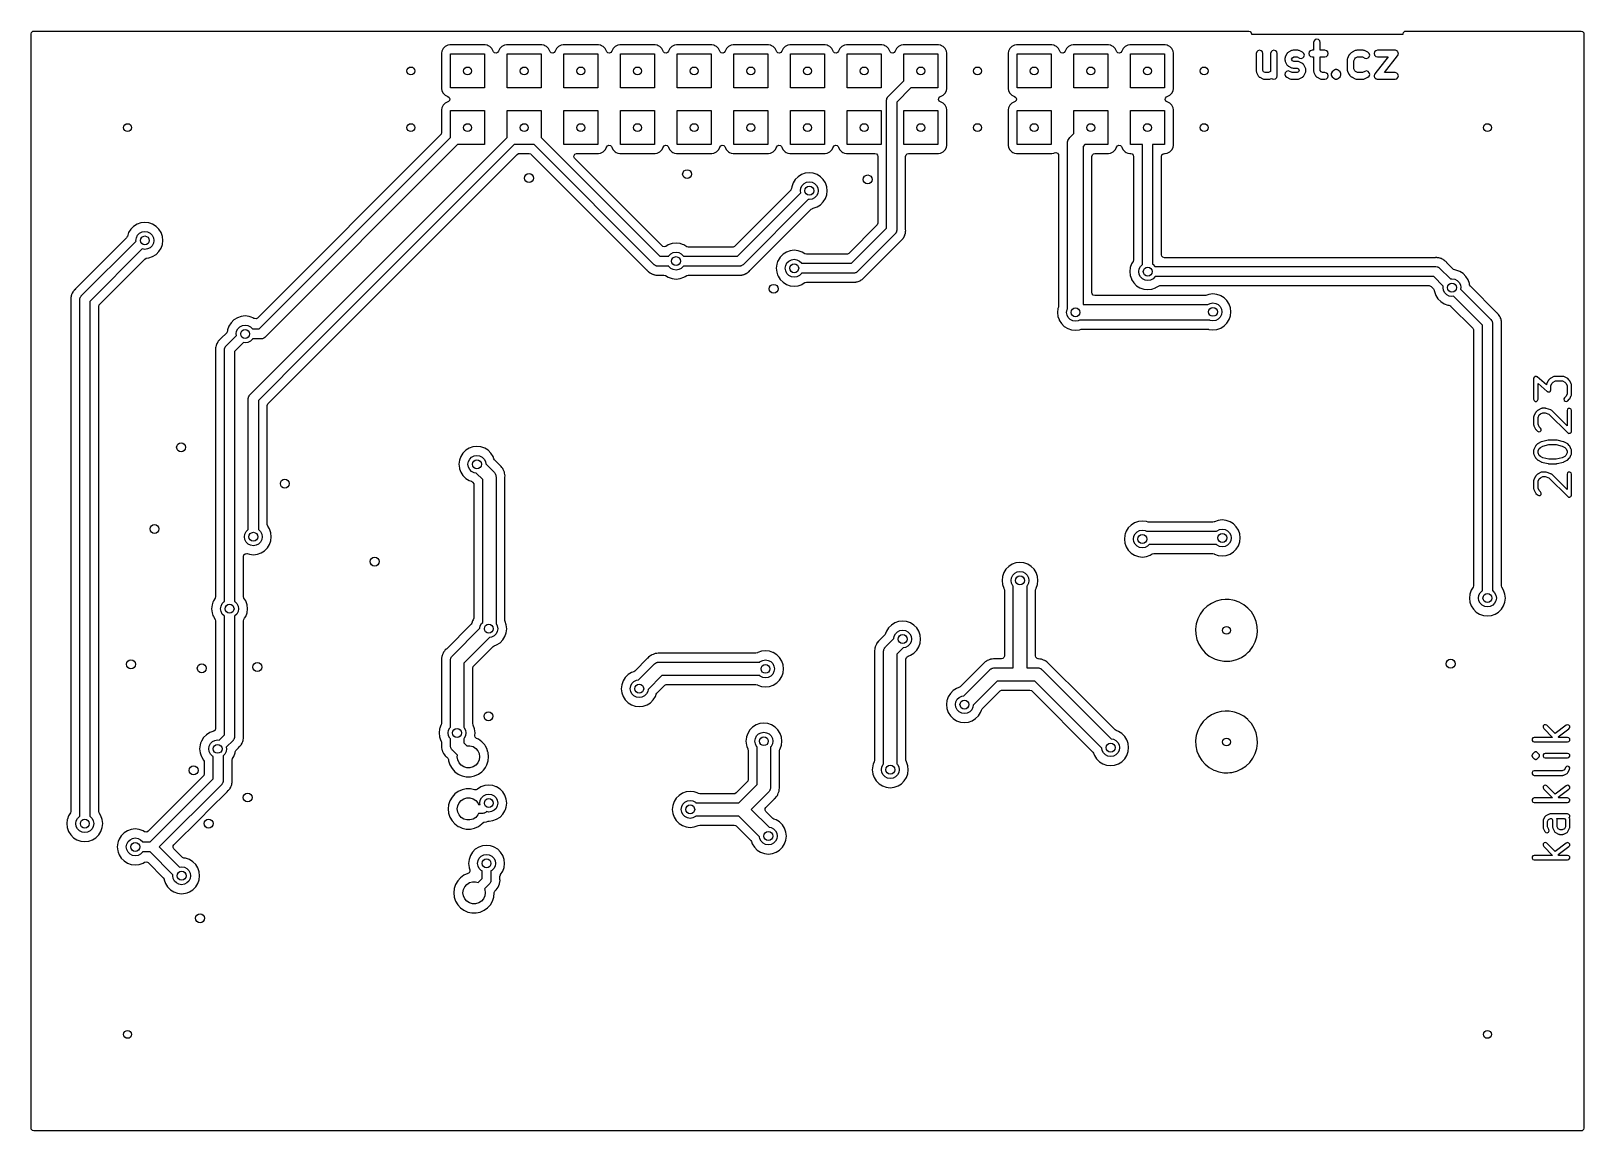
# Model space of a CAD drawing. Extents: x 0.23 to 2.97, y 0.23 to 2.17.
import ezdxf

# ---------------------------------------------------------------- set-up
doc = ezdxf.new("R2010")
doc.units = 0
doc.header["$MEASUREMENT"] = 0
doc.layers.add('BLACK', color=7, linetype='CONTINUOUS')

msp = doc.modelspace()

# ---------------------------------------------------------------- linework, layer by layer
at = {"layer": 'BLACK', "linetype": 'CONTINUOUS'}
for p, q in [((0.229705, 2.16533), (0.230492, 2.16802)), ((0.229705, 0.771858), (0.229705, 2.16533)), ((0.230492, 2.16802), (0.232605, 2.16985)), ((0.232605, 2.16985), (0.234665, 2.1703)), ((0.234665, 2.1703), (2.37873, 2.1703)), ((2.37873, 2.1703), (2.38141, 2.16951)), ((2.38141, 2.16951), (2.38325, 2.1674)), ((2.38325, 2.1674), (2.38369, 2.16533)), ((2.38369, 2.16533), (2.38369, 2.16455)), ((2.65103, 2.16533), (2.65182, 2.16802)), ((2.65103, 2.16455), (2.65103, 2.16533)), ((2.65182, 2.16802), (2.65393, 2.16985)), ((2.65393, 2.16985), (2.65599, 2.1703)), ((2.65599, 2.1703), (2.96533, 2.1703)), ((2.96533, 2.1703), (2.96802, 2.16951)), ((2.96802, 2.16951), (2.96985, 2.1674)), ((2.96985, 2.1674), (2.9703, 2.16533)), ((2.9703, 2.16533), (2.9703, 0.234665)), ((0.957085, 2.13938), (0.954817, 2.13493)), ((0.960616, 2.14292), (0.957085, 2.13938)), ((0.965067, 2.14518), (0.960616, 2.14292)), ((0.968759, 2.14577), (0.965067, 2.14518)), ((1.03124, 2.14577), (0.968759, 2.14577)), ((1.03493, 2.14518), (1.03124, 2.14577)), ((1.03124, 2.14577), (1.03124, 2.14577)), ((1.0364, 2.14444), (1.03493, 2.14518)), ((1.03938, 2.14292), (1.0364, 2.14444)), ((1.04292, 2.13938), (1.03938, 2.14292)), ((1.04518, 2.13493), (1.04292, 2.13938)), ((1.05708, 2.13938), (1.05482, 2.13493)), ((1.06062, 2.14292), (1.05708, 2.13938)), ((1.06507, 2.14518), (1.06062, 2.14292)), ((1.06876, 2.14577), (1.06507, 2.14518)), ((1.13124, 2.14577), (1.06876, 2.14577)), ((1.13493, 2.14518), (1.13124, 2.14577)), ((1.13124, 2.14577), (1.13124, 2.14577)), ((1.1364, 2.14444), (1.13493, 2.14518)), ((1.13938, 2.14292), (1.1364, 2.14444)), ((1.14292, 2.13938), (1.13938, 2.14292)), ((1.14518, 2.13493), (1.14292, 2.13938)), ((1.15708, 2.13938), (1.15482, 2.13493)), ((1.16062, 2.14292), (1.15708, 2.13938)), ((1.16507, 2.14518), (1.16062, 2.14292)), ((1.16876, 2.14577), (1.16507, 2.14518)), ((1.23124, 2.14577), (1.16876, 2.14577)), ((1.23493, 2.14518), (1.23124, 2.14577)), ((1.23124, 2.14577), (1.23124, 2.14577)), ((1.2364, 2.14444), (1.23493, 2.14518)), ((1.23938, 2.14292), (1.2364, 2.14444)), ((1.24292, 2.13938), (1.23938, 2.14292)), ((1.24518, 2.13493), (1.24292, 2.13938)), ((1.25708, 2.13938), (1.25482, 2.13493)), ((1.26062, 2.14292), (1.25708, 2.13938)), ((1.26507, 2.14518), (1.26062, 2.14292)), ((1.26876, 2.14577), (1.26507, 2.14518)), ((1.33124, 2.14577), (1.26876, 2.14577)), ((1.33493, 2.14518), (1.33124, 2.14577)), ((1.33124, 2.14577), (1.33124, 2.14577)), ((1.3364, 2.14444), (1.33493, 2.14518)), ((1.33938, 2.14292), (1.3364, 2.14444)), ((1.34292, 2.13938), (1.33938, 2.14292)), ((1.34518, 2.13493), (1.34292, 2.13938)), ((1.35708, 2.13938), (1.35482, 2.13493)), ((1.36062, 2.14292), (1.35708, 2.13938)), ((1.36507, 2.14518), (1.36062, 2.14292)), ((1.36876, 2.14577), (1.36507, 2.14518)), ((1.43124, 2.14577), (1.36876, 2.14577)), ((1.43493, 2.14518), (1.43124, 2.14577)), ((1.43124, 2.14577), (1.43124, 2.14577)), ((1.4364, 2.14444), (1.43493, 2.14518)), ((1.43938, 2.14292), (1.4364, 2.14444)), ((1.44292, 2.13938), (1.43938, 2.14292)), ((1.44518, 2.13493), (1.44292, 2.13938)), ((1.45708, 2.13938), (1.45482, 2.13493)), ((1.46062, 2.14292), (1.45708, 2.13938)), ((1.46507, 2.14518), (1.46062, 2.14292)), ((1.46876, 2.14577), (1.46507, 2.14518)), ((1.53124, 2.14577), (1.46876, 2.14577)), ((1.53493, 2.14518), (1.53124, 2.14577)), ((1.53124, 2.14577), (1.53124, 2.14577)), ((1.5364, 2.14444), (1.53493, 2.14518)), ((1.53938, 2.14292), (1.5364, 2.14444)), ((1.54292, 2.13938), (1.53938, 2.14292)), ((1.54518, 2.13493), (1.54292, 2.13938)), ((1.55708, 2.13938), (1.55482, 2.13493)), ((1.56062, 2.14292), (1.55708, 2.13938)), ((1.56507, 2.14518), (1.56062, 2.14292)), ((1.56876, 2.14577), (1.56507, 2.14518)), ((1.63124, 2.14577), (1.56876, 2.14577)), ((1.63493, 2.14518), (1.63124, 2.14577)), ((1.63124, 2.14577), (1.63124, 2.14577)), ((1.6364, 2.14444), (1.63493, 2.14518)), ((1.63938, 2.14292), (1.6364, 2.14444)), ((1.64292, 2.13938), (1.63938, 2.14292)), ((1.64518, 2.13493), (1.64292, 2.13938)), ((1.65708, 2.13938), (1.65482, 2.13493)), ((1.66062, 2.14292), (1.65708, 2.13938)), ((1.66507, 2.14518), (1.66062, 2.14292)), ((1.66876, 2.14577), (1.66507, 2.14518)), ((1.73124, 2.14577), (1.66876, 2.14577)), ((1.73493, 2.14518), (1.73124, 2.14577)), ((1.73124, 2.14577), (1.73124, 2.14577)), ((1.7364, 2.14444), (1.73493, 2.14518)), ((1.73938, 2.14292), (1.7364, 2.14444)), ((1.74292, 2.13938), (1.73938, 2.14292)), ((1.74518, 2.13493), (1.74292, 2.13938)), ((1.75708, 2.13938), (1.75482, 2.13493)), ((1.76062, 2.14292), (1.75708, 2.13938)), ((1.76507, 2.14518), (1.76062, 2.14292)), ((1.76876, 2.14577), (1.76507, 2.14518)), ((1.83124, 2.14577), (1.76876, 2.14577)), ((1.83493, 2.14518), (1.83124, 2.14577)), ((1.83124, 2.14577), (1.83124, 2.14577)), ((1.8364, 2.14444), (1.83493, 2.14518)), ((1.83938, 2.14292), (1.8364, 2.14444)), ((1.84292, 2.13938), (1.83938, 2.14292)), ((1.84405, 2.13716), (1.84292, 2.13938)), ((1.95708, 2.13938), (1.95482, 2.13493)), ((1.96062, 2.14292), (1.95708, 2.13938)), ((1.96507, 2.14518), (1.96062, 2.14292)), ((1.96876, 2.14577), (1.96507, 2.14518)), ((2.03124, 2.14577), (1.96876, 2.14577)), ((2.03493, 2.14518), (2.03124, 2.14577)), ((2.03124, 2.14577), (2.03124, 2.14577)), ((2.0364, 2.14444), (2.03493, 2.14518)), ((2.03938, 2.14292), (2.0364, 2.14444)), ((2.04292, 2.13938), (2.03938, 2.14292)), ((2.04518, 2.13493), (2.04292, 2.13938)), ((2.05708, 2.13938), (2.05482, 2.13493)), ((2.06062, 2.14292), (2.05708, 2.13938)), ((2.06507, 2.14518), (2.06062, 2.14292)), ((2.06876, 2.14577), (2.06507, 2.14518)), ((2.13124, 2.14577), (2.06876, 2.14577)), ((2.13493, 2.14518), (2.13124, 2.14577)), ((2.13124, 2.14577), (2.13124, 2.14577)), ((2.1364, 2.14444), (2.13493, 2.14518)), ((2.13938, 2.14292), (2.1364, 2.14444)), ((2.14292, 2.13938), (2.13938, 2.14292)), ((2.14518, 2.13493), (2.14292, 2.13938)), ((2.15708, 2.13938), (2.15482, 2.13493)), ((2.16062, 2.14292), (2.15708, 2.13938)), ((2.16507, 2.14518), (2.16062, 2.14292)), ((2.16876, 2.14577), (2.16507, 2.14518)), ((2.23124, 2.14577), (2.16876, 2.14577)), ((2.23493, 2.14518), (2.23124, 2.14577)), ((2.23124, 2.14577), (2.23124, 2.14577)), ((2.2364, 2.14444), (2.23493, 2.14518)), ((2.23938, 2.14292), (2.2364, 2.14444)), ((2.24292, 2.13938), (2.23938, 2.14292)), ((2.24405, 2.13716), (2.24292, 2.13938)), ((2.38369, 2.16455), (2.65103, 2.16455)), ((2.49396, 2.15316), (2.49317, 2.15021)), ((2.49317, 2.15021), (2.49317, 2.13643)), ((2.49612, 2.15532), (2.49396, 2.15316)), ((2.49908, 2.15611), (2.49612, 2.15532)), ((2.50203, 2.15532), (2.49908, 2.15611)), ((2.50419, 2.15316), (2.50203, 2.15532)), ((2.50498, 2.15021), (2.50419, 2.15316)), ((2.50498, 2.13643), (2.50498, 2.15021)), ((0.954817, 2.13493), (0.954232, 2.13124)), ((0.954232, 2.13124), (0.954232, 2.13124)), ((0.954232, 2.13124), (0.954232, 2.06876)), ((0.954817, 2.13493), (0.954817, 2.13493)), ((0.97, 2.07), (0.97, 2.13)), ((0.97, 2.13), (1.03, 2.13)), ((1.03, 2.13), (1.03, 2.07)), ((1.04528, 2.13463), (1.04518, 2.13493)), ((1.04575, 2.1336), (1.04528, 2.13463)), ((1.04781, 2.13171), (1.04575, 2.1336)), ((1.05057, 2.13123), (1.04781, 2.13171)), ((1.05314, 2.13232), (1.05057, 2.13123)), ((1.05472, 2.13463), (1.05314, 2.13232)), ((1.05482, 2.13493), (1.05472, 2.13463)), ((1.07, 2.07), (1.07, 2.13)), ((1.07, 2.13), (1.13, 2.13)), ((1.13, 2.13), (1.13, 2.07)), ((1.14528, 2.13463), (1.14518, 2.13493)), ((1.14575, 2.1336), (1.14528, 2.13463)), ((1.14781, 2.13171), (1.14575, 2.1336)), ((1.15057, 2.13123), (1.14781, 2.13171)), ((1.15314, 2.13232), (1.15057, 2.13123)), ((1.15472, 2.13463), (1.15314, 2.13232)), ((1.15482, 2.13493), (1.15472, 2.13463)), ((1.17, 2.07), (1.17, 2.13)), ((1.17, 2.13), (1.23, 2.13)), ((1.23, 2.13), (1.23, 2.07)), ((1.24528, 2.13463), (1.24518, 2.13493)), ((1.24575, 2.1336), (1.24528, 2.13463)), ((1.24781, 2.13171), (1.24575, 2.1336)), ((1.25057, 2.13123), (1.24781, 2.13171)), ((1.25314, 2.13232), (1.25057, 2.13123)), ((1.25472, 2.13463), (1.25314, 2.13232)), ((1.25482, 2.13493), (1.25472, 2.13463)), ((1.27, 2.07), (1.27, 2.13)), ((1.27, 2.13), (1.33, 2.13)), ((1.33, 2.13), (1.33, 2.07)), ((1.34528, 2.13463), (1.34518, 2.13493)), ((1.34575, 2.1336), (1.34528, 2.13463)), ((1.34781, 2.13171), (1.34575, 2.1336)), ((1.35057, 2.13123), (1.34781, 2.13171)), ((1.35314, 2.13232), (1.35057, 2.13123)), ((1.35472, 2.13463), (1.35314, 2.13232)), ((1.35482, 2.13493), (1.35472, 2.13463)), ((1.37, 2.07), (1.37, 2.13)), ((1.37, 2.13), (1.43, 2.13)), ((1.43, 2.13), (1.43, 2.07)), ((1.44528, 2.13463), (1.44518, 2.13493)), ((1.44575, 2.1336), (1.44528, 2.13463)), ((1.44781, 2.13171), (1.44575, 2.1336)), ((1.45057, 2.13123), (1.44781, 2.13171)), ((1.45314, 2.13232), (1.45057, 2.13123)), ((1.45472, 2.13463), (1.45314, 2.13232)), ((1.45482, 2.13493), (1.45472, 2.13463)), ((1.47, 2.07), (1.47, 2.13)), ((1.47, 2.13), (1.53, 2.13)), ((1.53, 2.13), (1.53, 2.07)), ((1.54528, 2.13463), (1.54518, 2.13493)), ((1.54575, 2.1336), (1.54528, 2.13463)), ((1.54781, 2.13171), (1.54575, 2.1336)), ((1.55057, 2.13123), (1.54781, 2.13171)), ((1.55314, 2.13232), (1.55057, 2.13123)), ((1.55472, 2.13463), (1.55314, 2.13232)), ((1.55482, 2.13493), (1.55472, 2.13463)), ((1.57, 2.07), (1.57, 2.13)), ((1.57, 2.13), (1.63, 2.13)), ((1.63, 2.13), (1.63, 2.07)), ((1.64528, 2.13463), (1.64518, 2.13493)), ((1.64575, 2.1336), (1.64528, 2.13463)), ((1.64781, 2.13171), (1.64575, 2.1336)), ((1.65057, 2.13123), (1.64781, 2.13171)), ((1.65314, 2.13232), (1.65057, 2.13123)), ((1.65472, 2.13463), (1.65314, 2.13232)), ((1.65482, 2.13493), (1.65472, 2.13463)), ((1.67, 2.07), (1.67, 2.13)), ((1.67, 2.13), (1.73, 2.13)), ((1.73, 2.13), (1.73, 2.07)), ((1.74528, 2.13463), (1.74518, 2.13493)), ((1.74575, 2.1336), (1.74528, 2.13463)), ((1.74781, 2.13171), (1.74575, 2.1336)), ((1.75057, 2.13123), (1.74781, 2.13171)), ((1.75314, 2.13232), (1.75057, 2.13123)), ((1.75472, 2.13463), (1.75314, 2.13232)), ((1.75482, 2.13493), (1.75472, 2.13463)), ((1.77, 2.08253), (1.77, 2.13)), ((1.77, 2.13), (1.83, 2.13)), ((1.83, 2.13), (1.83, 2.07)), ((1.84518, 2.13493), (1.84405, 2.13716)), ((1.84577, 2.13124), (1.84518, 2.13493)), ((1.84577, 2.06876), (1.84577, 2.13124)), ((1.95482, 2.13493), (1.95423, 2.13124)), ((1.95423, 2.13124), (1.95423, 2.13124)), ((1.95423, 2.13124), (1.95423, 2.06876)), ((1.95482, 2.13493), (1.95482, 2.13493)), ((1.97, 2.07), (1.97, 2.13)), ((1.97, 2.13), (2.03, 2.13)), ((2.03, 2.13), (2.03, 2.07)), ((2.04528, 2.13463), (2.04518, 2.13493)), ((2.04575, 2.1336), (2.04528, 2.13463)), ((2.04781, 2.13171), (2.04575, 2.1336)), ((2.05057, 2.13123), (2.04781, 2.13171)), ((2.05314, 2.13232), (2.05057, 2.13123)), ((2.05472, 2.13463), (2.05314, 2.13232)), ((2.05482, 2.13493), (2.05472, 2.13463)), ((2.07, 2.07), (2.07, 2.13)), ((2.07, 2.13), (2.13, 2.13)), ((2.13, 2.13), (2.13, 2.07)), ((2.14528, 2.13463), (2.14518, 2.13493)), ((2.14575, 2.1336), (2.14528, 2.13463)), ((2.14781, 2.13171), (2.14575, 2.1336)), ((2.15057, 2.13123), (2.14781, 2.13171)), ((2.15314, 2.13232), (2.15057, 2.13123)), ((2.15472, 2.13463), (2.15314, 2.13232)), ((2.15482, 2.13493), (2.15472, 2.13463)), ((2.17, 2.07), (2.17, 2.13)), ((2.17, 2.13), (2.23, 2.13)), ((2.23, 2.13), (2.23, 2.07)), ((2.24518, 2.13493), (2.24405, 2.13716)), ((2.24577, 2.13124), (2.24518, 2.13493)), ((2.24577, 2.06876), (2.24577, 2.13124)), ((2.39272, 2.13348), (2.39193, 2.13052)), ((2.39193, 2.13052), (2.39193, 2.09959)), ((2.39489, 2.13564), (2.39272, 2.13348)), ((2.39784, 2.13643), (2.39489, 2.13564)), ((2.40079, 2.13564), (2.39784, 2.13643)), ((2.40295, 2.13348), (2.40079, 2.13564)), ((2.40374, 2.13052), (2.40295, 2.13348)), ((2.40374, 2.10098), (2.40374, 2.13052)), ((2.41803, 2.13348), (2.41724, 2.13052)), ((2.41724, 2.13052), (2.41724, 2.09922)), ((2.4202, 2.13564), (2.41803, 2.13348)), ((2.42315, 2.13643), (2.4202, 2.13564)), ((2.4261, 2.13564), (2.42315, 2.13643)), ((2.42826, 2.13348), (2.4261, 2.13564)), ((2.42905, 2.13052), (2.42826, 2.13348)), ((2.42905, 2.09115), (2.42905, 2.13052)), ((2.4429, 2.1234), (2.44255, 2.12209)), ((2.44255, 2.12209), (2.44255, 2.11927)), ((2.44255, 2.11927), (2.4429, 2.11796)), ((2.44318, 2.12473), (2.4429, 2.1234)), ((2.4429, 2.11796), (2.44318, 2.11663)), ((2.44599, 2.13035), (2.44318, 2.12473)), ((2.44318, 2.11663), (2.44599, 2.11101)), ((2.44623, 2.13062), (2.44599, 2.13035)), ((2.44599, 2.11101), (2.44623, 2.11074)), ((2.44634, 2.13096), (2.44623, 2.13062)), ((2.44623, 2.11074), (2.44634, 2.1104)), ((2.44723, 2.13175), (2.44634, 2.13096)), ((2.44634, 2.1104), (2.44723, 2.10961)), ((2.44802, 2.13264), (2.44723, 2.13175)), ((2.44836, 2.13275), (2.44802, 2.13264)), ((2.44863, 2.13299), (2.44836, 2.13275)), ((2.45425, 2.1358), (2.44863, 2.13299)), ((2.45558, 2.13608), (2.45425, 2.1358)), ((2.45436, 2.12069), (2.45567, 2.12331)), ((2.45436, 2.12067), (2.45436, 2.12069)), ((2.45567, 2.11805), (2.45436, 2.12067)), ((2.45689, 2.13643), (2.45558, 2.13608)), ((2.45567, 2.12331), (2.45829, 2.12462)), ((2.45829, 2.11674), (2.45567, 2.11805)), ((2.46533, 2.13643), (2.45689, 2.13643)), ((2.45829, 2.12462), (2.46394, 2.12462)), ((2.46533, 2.11674), (2.45829, 2.11674)), ((2.46394, 2.12462), (2.46831, 2.12243)), ((2.46664, 2.13608), (2.46533, 2.13643)), ((2.46664, 2.11639), (2.46533, 2.11674)), ((2.46797, 2.1358), (2.46664, 2.13608)), ((2.46797, 2.11612), (2.46664, 2.11639)), ((2.4736, 2.13299), (2.46797, 2.1358)), ((2.4736, 2.11331), (2.46797, 2.11612)), ((2.46831, 2.12243), (2.47131, 2.12182)), ((2.47131, 2.12182), (2.47421, 2.12278)), ((2.47588, 2.13096), (2.4736, 2.13299)), ((2.47387, 2.11307), (2.4736, 2.11331)), ((2.47421, 2.11295), (2.47387, 2.11307)), ((2.47421, 2.12278), (2.47624, 2.12507)), ((2.475, 2.11207), (2.47421, 2.11295)), ((2.47588, 2.11128), (2.475, 2.11207)), ((2.47685, 2.12806), (2.47588, 2.13096)), ((2.476, 2.11094), (2.47588, 2.11128)), ((2.47624, 2.11067), (2.476, 2.11094)), ((2.47624, 2.12507), (2.47685, 2.12806)), ((2.47905, 2.10504), (2.47624, 2.11067)), ((2.48553, 2.13348), (2.48473, 2.13052)), ((2.48473, 2.13052), (2.48553, 2.12757)), ((2.48769, 2.13564), (2.48553, 2.13348)), ((2.48553, 2.12757), (2.48769, 2.12541)), ((2.49064, 2.13643), (2.48769, 2.13564)), ((2.48769, 2.12541), (2.49064, 2.12462)), ((2.49317, 2.13643), (2.49064, 2.13643)), ((2.49064, 2.12462), (2.49317, 2.12462)), ((2.49317, 2.12462), (2.49317, 2.09959)), ((2.51314, 2.13643), (2.50498, 2.13643)), ((2.50498, 2.10098), (2.50498, 2.12462)), ((2.50498, 2.12462), (2.51314, 2.12462)), ((2.51609, 2.13564), (2.51314, 2.13643)), ((2.51314, 2.12462), (2.51609, 2.12541)), ((2.51825, 2.13348), (2.51609, 2.13564)), ((2.51609, 2.12541), (2.51825, 2.12757)), ((2.51904, 2.13052), (2.51825, 2.13348)), ((2.51825, 2.12757), (2.51904, 2.13052)), ((2.55258, 2.12059), (2.55223, 2.11927)), ((2.55223, 2.11927), (2.55223, 2.1024)), ((2.55285, 2.12191), (2.55258, 2.12059)), ((2.55566, 2.12754), (2.55285, 2.12191)), ((2.55629, 2.12825), (2.55566, 2.12754)), ((2.55677, 2.12907), (2.55629, 2.12825)), ((2.55958, 2.13189), (2.55677, 2.12907)), ((2.5604, 2.13236), (2.55958, 2.13189)), ((2.56111, 2.13299), (2.5604, 2.13236)), ((2.56674, 2.1358), (2.56111, 2.13299)), ((2.56404, 2.11788), (2.5658, 2.1214)), ((2.56404, 2.1038), (2.56404, 2.11788)), ((2.5658, 2.1214), (2.56725, 2.12286)), ((2.56807, 2.13608), (2.56674, 2.1358)), ((2.56725, 2.12286), (2.57077, 2.12462)), ((2.56938, 2.13643), (2.56807, 2.13608)), ((2.58063, 2.13643), (2.56938, 2.13643)), ((2.57077, 2.12462), (2.57923, 2.12462)), ((2.57923, 2.12462), (2.58361, 2.12243)), ((2.58194, 2.13608), (2.58063, 2.13643)), ((2.58327, 2.1358), (2.58194, 2.13608)), ((2.58889, 2.13299), (2.58327, 2.1358)), ((2.58361, 2.12243), (2.58661, 2.12182)), ((2.58661, 2.12182), (2.58951, 2.12278)), ((2.59118, 2.13096), (2.58889, 2.13299)), ((2.58951, 2.12278), (2.59154, 2.12507)), ((2.59215, 2.12806), (2.59118, 2.13096)), ((2.59154, 2.12507), (2.59215, 2.12806)), ((2.60082, 2.13348), (2.60003, 2.13052)), ((2.60003, 2.13052), (2.60082, 2.12757)), ((2.60299, 2.13564), (2.60082, 2.13348)), ((2.60082, 2.12757), (2.60299, 2.12541)), ((2.62472, 2.12462), (2.60129, 2.0948)), ((2.60594, 2.13643), (2.60299, 2.13564)), ((2.60299, 2.12541), (2.60594, 2.12462)), ((2.63687, 2.13643), (2.60594, 2.13643)), ((2.60594, 2.12462), (2.62472, 2.12462)), ((2.61809, 2.09706), (2.64152, 2.12687)), ((2.63728, 2.13632), (2.63687, 2.13643)), ((2.63771, 2.13637), (2.63728, 2.13632)), ((2.63874, 2.13593), (2.63771, 2.13637)), ((2.63982, 2.13564), (2.63874, 2.13593)), ((2.64013, 2.13533), (2.63982, 2.13564)), ((2.64052, 2.13517), (2.64013, 2.13533)), ((2.64119, 2.13427), (2.64052, 2.13517)), ((2.64199, 2.13348), (2.64119, 2.13427)), ((2.64152, 2.12687), (2.64168, 2.12727)), ((2.64168, 2.12727), (2.64199, 2.12757)), ((2.6421, 2.13306), (2.64199, 2.13348)), ((2.64199, 2.12757), (2.64228, 2.12865)), ((2.64235, 2.13272), (2.6421, 2.13306)), ((2.64228, 2.12865), (2.64272, 2.12968)), ((2.64249, 2.13161), (2.64235, 2.13272)), ((2.64278, 2.13052), (2.64249, 2.13161)), ((2.64267, 2.13011), (2.64278, 2.13052)), ((2.64272, 2.12968), (2.64267, 2.13011)), ((2.39193, 2.09959), (2.39228, 2.09828)), ((2.39228, 2.09828), (2.39256, 2.09695)), ((2.39256, 2.09695), (2.39537, 2.09132)), ((2.39537, 2.09132), (2.39561, 2.09105)), ((2.39561, 2.09105), (2.39572, 2.09071)), ((2.39572, 2.09071), (2.39661, 2.08992)), ((2.39661, 2.08992), (2.3974, 2.08904)), ((2.3974, 2.08904), (2.39774, 2.08892)), ((2.39774, 2.08892), (2.39801, 2.08868)), ((2.39801, 2.08868), (2.40363, 2.08587)), ((2.40363, 2.08587), (2.40496, 2.0856)), ((2.40505, 2.09837), (2.40374, 2.10098)), ((2.40496, 2.0856), (2.40628, 2.08525)), ((2.40767, 2.09706), (2.40505, 2.09837)), ((2.40628, 2.08525), (2.41471, 2.08525)), ((2.41332, 2.09706), (2.40767, 2.09706)), ((2.41684, 2.09882), (2.41332, 2.09706)), ((2.41471, 2.08525), (2.41602, 2.0856)), ((2.41602, 2.0856), (2.41735, 2.08587)), ((2.41724, 2.09922), (2.41684, 2.09882)), ((2.41735, 2.08587), (2.41936, 2.08687)), ((2.41936, 2.08687), (2.4202, 2.08604)), ((2.4202, 2.08604), (2.42315, 2.08525)), ((2.42315, 2.08525), (2.4261, 2.08604)), ((2.4261, 2.08604), (2.42826, 2.0882)), ((2.42826, 2.0882), (2.42905, 2.09115)), ((2.44318, 2.09661), (2.44256, 2.09361)), ((2.44256, 2.09361), (2.44353, 2.09071)), ((2.4452, 2.09889), (2.44318, 2.09661)), ((2.44353, 2.09071), (2.44582, 2.08868)), ((2.4481, 2.09986), (2.4452, 2.09889)), ((2.44582, 2.08868), (2.45144, 2.08587)), ((2.44723, 2.10961), (2.44802, 2.10872)), ((2.44802, 2.10872), (2.44836, 2.10861)), ((2.4511, 2.09925), (2.4481, 2.09986)), ((2.44836, 2.10861), (2.44863, 2.10837)), ((2.44863, 2.10837), (2.45425, 2.10556)), ((2.45548, 2.09706), (2.4511, 2.09925)), ((2.45144, 2.08587), (2.45277, 2.0856)), ((2.45277, 2.0856), (2.45408, 2.08525)), ((2.45408, 2.08525), (2.46533, 2.08525)), ((2.45425, 2.10556), (2.45558, 2.10528)), ((2.46394, 2.09706), (2.45548, 2.09706)), ((2.45558, 2.10528), (2.45689, 2.10493)), ((2.45689, 2.10493), (2.46394, 2.10493)), ((2.46394, 2.10493), (2.46655, 2.10362)), ((2.46655, 2.09837), (2.46394, 2.09706)), ((2.46533, 2.08525), (2.46664, 2.0856)), ((2.46655, 2.10362), (2.46786, 2.10101)), ((2.46786, 2.10098), (2.46655, 2.09837)), ((2.46664, 2.0856), (2.46797, 2.08587)), ((2.46786, 2.10101), (2.46786, 2.10098)), ((2.46797, 2.08587), (2.4736, 2.08868)), ((2.4736, 2.08868), (2.47387, 2.08892)), ((2.47387, 2.08892), (2.47421, 2.08904)), ((2.47421, 2.08904), (2.475, 2.08992)), ((2.475, 2.08992), (2.47588, 2.09071)), ((2.47588, 2.09071), (2.476, 2.09105)), ((2.476, 2.09105), (2.47624, 2.09132)), ((2.47624, 2.09132), (2.47905, 2.09695)), ((2.47932, 2.10371), (2.47905, 2.10504)), ((2.47905, 2.09695), (2.47932, 2.09828)), ((2.47967, 2.1024), (2.47932, 2.10371)), ((2.47932, 2.09828), (2.47967, 2.09959)), ((2.47967, 2.09959), (2.47967, 2.1024)), ((2.49317, 2.09959), (2.49352, 2.09828)), ((2.49352, 2.09828), (2.49379, 2.09695)), ((2.49379, 2.09695), (2.49661, 2.09132)), ((2.49661, 2.09132), (2.49685, 2.09105)), ((2.49685, 2.09105), (2.49696, 2.09071)), ((2.49696, 2.09071), (2.49785, 2.08992)), ((2.49785, 2.08992), (2.49863, 2.08904)), ((2.49863, 2.08904), (2.49898, 2.08892)), ((2.49898, 2.08892), (2.49925, 2.08868)), ((2.49925, 2.08868), (2.50487, 2.08587)), ((2.50487, 2.08587), (2.5062, 2.0856)), ((2.50629, 2.09837), (2.50498, 2.10098)), ((2.5062, 2.0856), (2.50751, 2.08525)), ((2.50891, 2.09706), (2.50629, 2.09837)), ((2.50751, 2.08525), (2.51314, 2.08525)), ((2.51314, 2.09706), (2.50891, 2.09706)), ((2.51609, 2.09627), (2.51314, 2.09706)), ((2.51314, 2.08525), (2.51609, 2.08604)), ((2.51825, 2.09411), (2.51609, 2.09627)), ((2.51609, 2.08604), (2.51825, 2.0882)), ((2.51904, 2.09115), (2.51825, 2.09411)), ((2.51825, 2.0882), (2.51904, 2.09115)), ((2.52583, 2.09814), (2.52431, 2.09549)), ((2.52431, 2.09549), (2.52431, 2.09549)), ((2.52431, 2.09549), (2.52431, 2.09244)), ((2.52431, 2.09244), (2.52495, 2.09132)), ((2.52495, 2.09132), (2.52583, 2.08979)), ((2.52865, 2.10095), (2.52583, 2.09814)), ((2.52583, 2.08979), (2.52865, 2.08698)), ((2.52932, 2.10134), (2.52865, 2.10095)), ((2.52865, 2.10095), (2.52865, 2.10095)), ((2.52865, 2.10095), (2.52865, 2.10095)), ((2.52865, 2.08698), (2.52865, 2.08698)), ((2.52865, 2.08698), (2.52932, 2.08659)), ((2.52987, 2.10189), (2.52932, 2.10134)), ((2.52932, 2.08659), (2.52987, 2.08604)), ((2.53062, 2.10209), (2.52987, 2.10189)), ((2.52987, 2.08604), (2.53062, 2.08584)), ((2.53129, 2.10248), (2.53062, 2.10209)), ((2.53062, 2.08584), (2.53129, 2.08545)), ((2.53207, 2.10248), (2.53129, 2.10248)), ((2.53129, 2.08545), (2.53129, 2.08545)), ((2.53129, 2.08545), (2.53207, 2.08545)), ((2.53282, 2.10268), (2.53207, 2.10248)), ((2.53207, 2.08545), (2.53282, 2.08525)), ((2.53357, 2.10248), (2.53282, 2.10268)), ((2.53282, 2.08525), (2.53357, 2.08545)), ((2.53435, 2.10248), (2.53357, 2.10248)), ((2.53357, 2.08545), (2.53435, 2.08545)), ((2.53502, 2.10209), (2.53435, 2.10248)), ((2.53435, 2.10248), (2.53435, 2.10248)), ((2.53435, 2.08545), (2.53502, 2.08584)), ((2.53578, 2.10189), (2.53502, 2.10209)), ((2.53502, 2.08584), (2.53578, 2.08604)), ((2.53632, 2.10134), (2.53578, 2.10189)), ((2.53578, 2.08604), (2.53632, 2.08659)), ((2.537, 2.10095), (2.53632, 2.10134)), ((2.53632, 2.08659), (2.537, 2.08698)), ((2.53981, 2.09814), (2.537, 2.10095)), ((2.537, 2.10095), (2.537, 2.10095)), ((2.537, 2.08698), (2.53981, 2.08979)), ((2.54134, 2.09549), (2.53981, 2.09814)), ((2.53981, 2.08979), (2.5407, 2.09132)), ((2.53981, 2.08979), (2.53981, 2.08979)), ((2.5407, 2.09132), (2.54134, 2.09244)), ((2.54134, 2.09244), (2.54134, 2.09549)), ((2.54134, 2.09549), (2.54134, 2.09549)), ((2.55223, 2.1024), (2.55258, 2.10109)), ((2.55258, 2.10109), (2.55285, 2.09976)), ((2.55285, 2.09976), (2.55566, 2.09414)), ((2.55566, 2.09414), (2.55629, 2.09342)), ((2.55629, 2.09342), (2.55677, 2.0926)), ((2.55677, 2.0926), (2.55958, 2.08979)), ((2.55958, 2.08979), (2.5604, 2.08931)), ((2.5604, 2.08931), (2.56111, 2.08868)), ((2.56111, 2.08868), (2.56674, 2.08587)), ((2.5658, 2.10027), (2.56404, 2.1038)), ((2.56725, 2.09882), (2.5658, 2.10027)), ((2.56674, 2.08587), (2.56807, 2.0856)), ((2.57077, 2.09706), (2.56725, 2.09882)), ((2.56807, 2.0856), (2.56938, 2.08525)), ((2.56938, 2.08525), (2.58063, 2.08525)), ((2.57923, 2.09706), (2.57077, 2.09706)), ((2.58361, 2.09925), (2.57923, 2.09706)), ((2.58063, 2.08525), (2.58194, 2.0856)), ((2.58194, 2.0856), (2.58327, 2.08587)), ((2.58327, 2.08587), (2.58889, 2.08868)), ((2.58661, 2.09986), (2.58361, 2.09925)), ((2.58951, 2.09889), (2.58661, 2.09986)), ((2.58889, 2.08868), (2.59118, 2.09071)), ((2.59154, 2.09661), (2.58951, 2.09889)), ((2.59118, 2.09071), (2.59215, 2.09361)), ((2.59215, 2.09361), (2.59154, 2.09661)), ((2.60014, 2.09157), (2.60003, 2.09115)), ((2.60003, 2.09115), (2.60032, 2.09007)), ((2.60053, 2.09302), (2.60009, 2.09199)), ((2.60009, 2.09199), (2.60014, 2.09157)), ((2.60032, 2.09007), (2.60046, 2.08896)), ((2.60046, 2.08896), (2.60071, 2.08861)), ((2.60082, 2.09411), (2.60053, 2.09302)), ((2.60071, 2.08861), (2.60082, 2.0882)), ((2.60113, 2.09441), (2.60082, 2.09411)), ((2.60082, 2.0882), (2.60162, 2.08741)), ((2.60129, 2.0948), (2.60113, 2.09441)), ((2.60162, 2.08741), (2.60229, 2.08651)), ((2.60229, 2.08651), (2.60268, 2.08634)), ((2.60268, 2.08634), (2.60299, 2.08604)), ((2.60299, 2.08604), (2.60407, 2.08575)), ((2.60407, 2.08575), (2.6051, 2.08531)), ((2.6051, 2.08531), (2.60552, 2.08536)), ((2.60552, 2.08536), (2.60594, 2.08525)), ((2.60594, 2.08525), (2.63687, 2.08525)), ((2.63687, 2.09706), (2.61809, 2.09706)), ((2.63982, 2.09627), (2.63687, 2.09706)), ((2.63687, 2.08525), (2.63982, 2.08604)), ((2.64199, 2.09411), (2.63982, 2.09627)), ((2.63982, 2.08604), (2.64199, 2.0882)), ((2.64278, 2.09115), (2.64199, 2.09411)), ((2.64199, 2.0882), (2.64278, 2.09115)), ((0.954232, 2.06876), (0.954817, 2.06507)), ((0.954817, 2.06507), (0.957085, 2.06062)), ((0.957085, 2.06062), (0.960616, 2.05708)), ((0.960616, 2.05708), (0.962884, 2.05593)), ((0.962884, 2.05593), (0.965067, 2.05482)), ((1.03, 2.07), (0.97, 2.07)), ((1.13, 2.07), (1.07, 2.07)), ((1.23, 2.07), (1.17, 2.07)), ((1.33, 2.07), (1.27, 2.07)), ((1.43, 2.07), (1.37, 2.07)), ((1.53, 2.07), (1.47, 2.07)), ((1.63, 2.07), (1.57, 2.07)), ((1.73, 2.07), (1.67, 2.07)), ((1.74228, 2.05481), (1.77, 2.08253)), ((1.78253, 2.07), (1.7574, 2.04487)), ((1.83, 2.07), (1.78253, 2.07)), ((1.83493, 2.05482), (1.83938, 2.05708)), ((1.83938, 2.05708), (1.84292, 2.06062)), ((1.84292, 2.06062), (1.84518, 2.06507)), ((1.84518, 2.06507), (1.84577, 2.06876)), ((1.95423, 2.06876), (1.95482, 2.06507)), ((1.95482, 2.06507), (1.95708, 2.06062)), ((1.95708, 2.06062), (1.96062, 2.05708)), ((1.96062, 2.05708), (1.96288, 2.05593)), ((1.96288, 2.05593), (1.96507, 2.05482)), ((2.03, 2.07), (1.97, 2.07)), ((2.13, 2.07), (2.07, 2.07)), ((2.23, 2.07), (2.17, 2.07)), ((2.23493, 2.05482), (2.23938, 2.05708)), ((2.23938, 2.05708), (2.24292, 2.06062)), ((2.24292, 2.06062), (2.24518, 2.06507)), ((2.24518, 2.06507), (2.24577, 2.06876)), ((0.954817, 2.03493), (0.954232, 2.03124)), ((0.954232, 2.03124), (0.954232, 2.03124)), ((0.954232, 2.03124), (0.954232, 1.99111)), ((0.957085, 2.03938), (0.954817, 2.03493)), ((0.954817, 2.03493), (0.954817, 2.03493)), ((0.960616, 2.04292), (0.957085, 2.03938)), ((0.965067, 2.04518), (0.960616, 2.04292)), ((0.965067, 2.05482), (0.965067, 2.05482)), ((0.965067, 2.05482), (0.965372, 2.05472)), ((0.965372, 2.04528), (0.965067, 2.04518)), ((0.965372, 2.05472), (0.967679, 2.05314)), ((0.966401, 2.04575), (0.965372, 2.04528)), ((0.968291, 2.04781), (0.966401, 2.04575)), ((0.967679, 2.05314), (0.968768, 2.05057)), ((0.968768, 2.05057), (0.968291, 2.04781)), ((0.97, 1.98253), (0.97, 2.03)), ((0.97, 2.03), (1.03, 2.03)), ((1.03, 2.03), (1.03, 1.97)), ((1.07, 1.98253), (1.07, 2.03)), ((1.07, 2.03), (1.13, 2.03)), ((1.13, 2.03), (1.13, 1.98253)), ((1.17, 1.97), (1.17, 2.03)), ((1.17, 2.03), (1.23, 2.03)), ((1.23, 2.03), (1.23, 1.97)), ((1.27, 1.97), (1.27, 2.03)), ((1.27, 2.03), (1.33, 2.03)), ((1.33, 2.03), (1.33, 1.97)), ((1.37, 1.97), (1.37, 2.03)), ((1.37, 2.03), (1.43, 2.03)), ((1.43, 2.03), (1.43, 1.97)), ((1.47, 1.97), (1.47, 2.03)), ((1.47, 2.03), (1.53, 2.03)), ((1.53, 2.03), (1.53, 1.97)), ((1.57, 1.97), (1.57, 2.03)), ((1.57, 2.03), (1.63, 2.03)), ((1.63, 2.03), (1.63, 1.97)), ((1.67, 1.97), (1.67, 2.03)), ((1.67, 2.03), (1.73, 2.03)), ((1.73, 2.03), (1.73, 1.97)), ((1.73969, 2.04854), (1.73988, 2.05039)), ((1.73969, 1.82253), (1.73969, 2.04854)), ((1.73988, 2.05039), (1.74016, 2.05103)), ((1.74016, 2.05103), (1.74027, 2.05172)), ((1.74027, 2.05172), (1.74091, 2.05269)), ((1.74091, 2.05269), (1.74138, 2.05375)), ((1.74138, 2.05375), (1.7419, 2.05422)), ((1.7419, 2.05422), (1.74228, 2.05481)), ((1.7574, 2.04487), (1.7574, 1.81886)), ((1.77, 1.97), (1.77, 2.03)), ((1.77, 2.03), (1.83, 2.03)), ((1.83, 2.03), (1.83, 1.97)), ((1.83123, 2.04943), (1.83171, 2.05219)), ((1.83232, 2.04686), (1.83123, 2.04943)), ((1.83171, 2.05219), (1.8336, 2.05425)), ((1.83463, 2.04528), (1.83232, 2.04686)), ((1.8336, 2.05425), (1.83463, 2.05472)), ((1.83463, 2.05472), (1.83493, 2.05482)), ((1.83493, 2.04518), (1.83463, 2.04528)), ((1.83493, 2.05482), (1.83493, 2.05482)), ((1.83938, 2.04292), (1.83493, 2.04518)), ((1.84292, 2.03938), (1.83938, 2.04292)), ((1.84405, 2.03716), (1.84292, 2.03938)), ((1.84518, 2.03493), (1.84405, 2.03716)), ((1.84577, 2.03124), (1.84518, 2.03493)), ((1.84577, 1.96876), (1.84577, 2.03124)), ((1.95482, 2.03493), (1.95423, 2.03124)), ((1.95423, 2.03124), (1.95423, 2.03124)), ((1.95423, 2.03124), (1.95423, 1.96876)), ((1.95708, 2.03938), (1.95482, 2.03493)), ((1.95482, 2.03493), (1.95482, 2.03493)), ((1.96062, 2.04292), (1.95708, 2.03938)), ((1.96507, 2.04518), (1.96062, 2.04292)), ((1.96507, 2.05482), (1.96507, 2.05482)), ((1.96507, 2.05482), (1.96537, 2.05472)), ((1.96537, 2.04528), (1.96507, 2.04518)), ((1.96537, 2.05472), (1.96768, 2.05314)), ((1.9664, 2.04575), (1.96537, 2.04528)), ((1.96829, 2.04781), (1.9664, 2.04575)), ((1.96768, 2.05314), (1.96877, 2.05057)), ((1.96877, 2.05057), (1.96829, 2.04781)), ((1.97, 1.97), (1.97, 2.03)), ((1.97, 2.03), (2.03, 2.03)), ((2.03, 2.03), (2.03, 1.97)), ((2.07, 1.98949), (2.07, 2.03)), ((2.07, 2.03), (2.13, 2.03)), ((2.13, 2.03), (2.13, 1.97)), ((2.17, 1.97), (2.17, 2.03)), ((2.17, 2.03), (2.23, 2.03)), ((2.23, 2.03), (2.23, 1.97)), ((2.23123, 2.04943), (2.23171, 2.05219)), ((2.23232, 2.04686), (2.23123, 2.04943)), ((2.23171, 2.05219), (2.2336, 2.05425)), ((2.23463, 2.04528), (2.23232, 2.04686)), ((2.2336, 2.05425), (2.23463, 2.05472)), ((2.23463, 2.05472), (2.23493, 2.05482)), ((2.23493, 2.04518), (2.23463, 2.04528)), ((2.23493, 2.05482), (2.23493, 2.05482)), ((2.23938, 2.04292), (2.23493, 2.04518)), ((2.24292, 2.03938), (2.23938, 2.04292)), ((2.24405, 2.03716), (2.24292, 2.03938)), ((2.24518, 2.03493), (2.24405, 2.03716)), ((2.24577, 2.03124), (2.24518, 2.03493)), ((2.24577, 1.96876), (2.24577, 2.03124)), ((0.952779, 1.98761), (0.6292, 1.66403)), ((0.632189, 1.64472), (0.97, 1.98253)), ((0.704736, 1.61726), (1.07, 1.98253)), ((0.953445, 1.98843), (0.952779, 1.98761)), ((0.954232, 1.99111), (0.953445, 1.98843)), ((1.13, 1.98253), (1.33927, 1.77326)), ((2.05876, 1.97254), (2.05888, 1.97396)), ((2.05887, 1.97425), (2.05892, 1.97441)), ((2.05888, 1.97396), (2.05887, 1.97425)), ((2.05892, 1.97441), (2.05895, 1.97481)), ((2.05895, 1.97481), (2.0596, 1.97669)), ((2.0596, 1.97669), (2.06016, 1.9786)), ((2.06016, 1.9786), (2.06033, 1.97883)), ((2.06033, 1.97883), (2.06042, 1.9791)), ((2.06042, 1.9791), (2.06165, 1.98067)), ((2.06165, 1.98067), (2.0628, 1.98229)), ((2.0628, 1.98229), (2.07, 1.98949)), ((0.982527, 1.97), (0.642122, 1.62959)), ((1.08253, 1.97), (0.717264, 1.60474)), ((0.729724, 1.5949), (1.08761, 1.95278)), ((1.03, 1.97), (0.982527, 1.97)), ((1.11747, 1.97), (1.08253, 1.97)), ((1.08761, 1.95278), (1.09006, 1.95412)), ((1.09006, 1.95412), (1.09111, 1.95423)), ((1.09111, 1.95423), (1.10889, 1.95423)), ((1.10889, 1.95423), (1.11157, 1.95344)), ((1.11157, 1.95344), (1.11239, 1.95278)), ((1.11239, 1.95278), (1.31588, 1.74929)), ((1.32934, 1.75813), (1.11747, 1.97)), ((1.23, 1.97), (1.17, 1.97)), ((1.18772, 1.94822), (1.18792, 1.95101)), ((1.18906, 1.94576), (1.18772, 1.94822)), ((1.18792, 1.95101), (1.1896, 1.95324)), ((1.1896, 1.95324), (1.19222, 1.95422)), ((1.19222, 1.95422), (1.19257, 1.95423)), ((1.19257, 1.95423), (1.23124, 1.95423)), ((1.23124, 1.95423), (1.23493, 1.95482)), ((1.23124, 1.95423), (1.23124, 1.95423)), ((1.23493, 1.95482), (1.23938, 1.95708)), ((1.23938, 1.95708), (1.24292, 1.96062)), ((1.24292, 1.96062), (1.24518, 1.96507)), ((1.24518, 1.96507), (1.24528, 1.96537)), ((1.24518, 1.96507), (1.24518, 1.96507)), ((1.24528, 1.96537), (1.24686, 1.96768)), ((1.24686, 1.96768), (1.24943, 1.96877)), ((1.24943, 1.96877), (1.25219, 1.96829)), ((1.25219, 1.96829), (1.25425, 1.9664)), ((1.25425, 1.9664), (1.25472, 1.96537)), ((1.25472, 1.96537), (1.25482, 1.96507)), ((1.25482, 1.96507), (1.25708, 1.96062)), ((1.25708, 1.96062), (1.26062, 1.95708)), ((1.26062, 1.95708), (1.26214, 1.95631)), ((1.26214, 1.95631), (1.26507, 1.95482)), ((1.26507, 1.95482), (1.26876, 1.95423)), ((1.26876, 1.95423), (1.33124, 1.95423)), ((1.33, 1.97), (1.27, 1.97)), ((1.33124, 1.95423), (1.33493, 1.95482)), ((1.33493, 1.95482), (1.33938, 1.95708)), ((1.33938, 1.95708), (1.34292, 1.96062)), ((1.34292, 1.96062), (1.34518, 1.96507)), ((1.34518, 1.96507), (1.34528, 1.96537)), ((1.34518, 1.96507), (1.34518, 1.96507)), ((1.34528, 1.96537), (1.34686, 1.96768)), ((1.34686, 1.96768), (1.34943, 1.96877)), ((1.34943, 1.96877), (1.35219, 1.96829)), ((1.35219, 1.96829), (1.35425, 1.9664)), ((1.35425, 1.9664), (1.35472, 1.96537)), ((1.35472, 1.96537), (1.35482, 1.96507)), ((1.35482, 1.96507), (1.35708, 1.96062)), ((1.35708, 1.96062), (1.36062, 1.95708)), ((1.36062, 1.95708), (1.36214, 1.95631)), ((1.36214, 1.95631), (1.36507, 1.95482)), ((1.36507, 1.95482), (1.36876, 1.95423)), ((1.36876, 1.95423), (1.43124, 1.95423)), ((1.43, 1.97), (1.37, 1.97)), ((1.43124, 1.95423), (1.43493, 1.95482)), ((1.43493, 1.95482), (1.43938, 1.95708)), ((1.43938, 1.95708), (1.44292, 1.96062)), ((1.44292, 1.96062), (1.44518, 1.96507)), ((1.44518, 1.96507), (1.44528, 1.96537)), ((1.44518, 1.96507), (1.44518, 1.96507)), ((1.44528, 1.96537), (1.44686, 1.96768)), ((1.44686, 1.96768), (1.44943, 1.96877)), ((1.44943, 1.96877), (1.45219, 1.96829)), ((1.45219, 1.96829), (1.45425, 1.9664)), ((1.45425, 1.9664), (1.45472, 1.96537)), ((1.45472, 1.96537), (1.45482, 1.96507)), ((1.45482, 1.96507), (1.45708, 1.96062)), ((1.45708, 1.96062), (1.46062, 1.95708)), ((1.46062, 1.95708), (1.46214, 1.95631)), ((1.46214, 1.95631), (1.46507, 1.95482)), ((1.46507, 1.95482), (1.46876, 1.95423)), ((1.46876, 1.95423), (1.53124, 1.95423)), ((1.53, 1.97), (1.47, 1.97)), ((1.53124, 1.95423), (1.53493, 1.95482)), ((1.53493, 1.95482), (1.53938, 1.95708)), ((1.53938, 1.95708), (1.54292, 1.96062)), ((1.54292, 1.96062), (1.54518, 1.96507)), ((1.54518, 1.96507), (1.54528, 1.96537)), ((1.54518, 1.96507), (1.54518, 1.96507)), ((1.54528, 1.96537), (1.54686, 1.96768)), ((1.54686, 1.96768), (1.54943, 1.96877)), ((1.54943, 1.96877), (1.55219, 1.96829)), ((1.55219, 1.96829), (1.55425, 1.9664)), ((1.55425, 1.9664), (1.55472, 1.96537)), ((1.55472, 1.96537), (1.55482, 1.96507)), ((1.55482, 1.96507), (1.55708, 1.96062)), ((1.55708, 1.96062), (1.56062, 1.95708)), ((1.56062, 1.95708), (1.56214, 1.95631)), ((1.56214, 1.95631), (1.56507, 1.95482)), ((1.56507, 1.95482), (1.56876, 1.95423)), ((1.56876, 1.95423), (1.63124, 1.95423)), ((1.63, 1.97), (1.57, 1.97)), ((1.63124, 1.95423), (1.63493, 1.95482)), ((1.63493, 1.95482), (1.63938, 1.95708)), ((1.63938, 1.95708), (1.64292, 1.96062)), ((1.64292, 1.96062), (1.64518, 1.96507)), ((1.64518, 1.96507), (1.64528, 1.96537)), ((1.64518, 1.96507), (1.64518, 1.96507)), ((1.64528, 1.96537), (1.64686, 1.96768)), ((1.64686, 1.96768), (1.64943, 1.96877)), ((1.64943, 1.96877), (1.65219, 1.96829)), ((1.65219, 1.96829), (1.65425, 1.9664)), ((1.65425, 1.9664), (1.65472, 1.96537)), ((1.65472, 1.96537), (1.65482, 1.96507)), ((1.65482, 1.96507), (1.65708, 1.96062)), ((1.65708, 1.96062), (1.66062, 1.95708)), ((1.66062, 1.95708), (1.66214, 1.95631)), ((1.66214, 1.95631), (1.66507, 1.95482)), ((1.66507, 1.95482), (1.66876, 1.95423)), ((1.66876, 1.95423), (1.71896, 1.95423)), ((1.73, 1.97), (1.67, 1.97)), ((1.71896, 1.95423), (1.72164, 1.95344)), ((1.72164, 1.95344), (1.72347, 1.95133)), ((1.72347, 1.95133), (1.72392, 1.94927)), ((1.72392, 1.94927), (1.72392, 1.83111)), ((1.83, 1.97), (1.77, 1.97)), ((1.77317, 1.94927), (1.77396, 1.95195)), ((1.77317, 1.82014), (1.77317, 1.94927)), ((1.77396, 1.95195), (1.77607, 1.95378)), ((1.77607, 1.95378), (1.77813, 1.95423)), ((1.77813, 1.95423), (1.83124, 1.95423)), ((1.83124, 1.95423), (1.83493, 1.95482)), ((1.83124, 1.95423), (1.83124, 1.95423)), ((1.83493, 1.95482), (1.83938, 1.95708)), ((1.83938, 1.95708), (1.84292, 1.96062)), ((1.84292, 1.96062), (1.84518, 1.96507)), ((1.84518, 1.96507), (1.84577, 1.96876)), ((1.84577, 1.96876), (1.84577, 1.96876)), ((1.95423, 1.96876), (1.95482, 1.96507)), ((1.95482, 1.96507), (1.95708, 1.96062)), ((1.95708, 1.96062), (1.96062, 1.95708)), ((1.96062, 1.95708), (1.96214, 1.95631)), ((1.96214, 1.95631), (1.96507, 1.95482)), ((1.96507, 1.95482), (1.96876, 1.95423)), ((1.96876, 1.95423), (2.03124, 1.95423)), ((2.03, 1.97), (1.97, 1.97)), ((2.03124, 1.95423), (2.03493, 1.95482)), ((2.03493, 1.95482), (2.03578, 1.95525)), ((2.03578, 1.95525), (2.03853, 1.95577)), ((2.03853, 1.95577), (2.04112, 1.95472)), ((2.04112, 1.95472), (2.04273, 1.95243)), ((2.04273, 1.95243), (2.043, 1.95083)), ((2.043, 1.95083), (2.043, 1.68452)), ((2.05876, 1.68032), (2.05876, 1.97254)), ((2.08949, 1.97), (2.08632, 1.96684)), ((2.08632, 1.96684), (2.08632, 1.68778)), ((2.13, 1.97), (2.08949, 1.97)), ((2.10209, 1.94927), (2.10288, 1.95195)), ((2.10209, 1.70851), (2.10209, 1.94927)), ((2.10288, 1.95195), (2.10499, 1.95378)), ((2.10499, 1.95378), (2.10705, 1.95423)), ((2.10705, 1.95423), (2.13124, 1.95423)), ((2.13124, 1.95423), (2.13493, 1.95482)), ((2.13124, 1.95423), (2.13124, 1.95423)), ((2.13493, 1.95482), (2.13938, 1.95708)), ((2.13938, 1.95708), (2.14292, 1.96062)), ((2.14292, 1.96062), (2.14518, 1.96507)), ((2.14518, 1.96507), (2.14528, 1.96537)), ((2.14518, 1.96507), (2.14518, 1.96507)), ((2.14528, 1.96537), (2.14686, 1.96768)), ((2.14686, 1.96768), (2.14943, 1.96877)), ((2.14943, 1.96877), (2.15219, 1.96829)), ((2.15219, 1.96829), (2.15425, 1.9664)), ((2.15425, 1.9664), (2.15472, 1.96537)), ((2.15472, 1.96537), (2.15482, 1.96507)), ((2.15482, 1.96507), (2.15708, 1.96062)), ((2.15708, 1.96062), (2.16062, 1.95708)), ((2.16062, 1.95708), (2.16214, 1.95631)), ((2.16214, 1.95631), (2.16507, 1.95482)), ((2.16507, 1.95482), (2.16876, 1.95423)), ((2.16876, 1.95423), (2.17041, 1.95423)), ((2.19114, 1.97), (2.17, 1.97)), ((2.17041, 1.95423), (2.1731, 1.95344)), ((2.1731, 1.95344), (2.17493, 1.95133)), ((2.17493, 1.95133), (2.17537, 1.94927)), ((2.17537, 1.94927), (2.17537, 1.76647)), ((2.19114, 1.75845), (2.19114, 1.97)), ((2.23, 1.97), (2.20906, 1.97)), ((2.20906, 1.97), (2.20906, 1.75898)), ((2.22482, 1.94927), (2.22561, 1.95195)), ((2.22482, 1.77544), (2.22482, 1.94927)), ((2.22561, 1.95195), (2.22772, 1.95378)), ((2.22772, 1.95378), (2.22978, 1.95423)), ((2.22978, 1.95423), (2.23124, 1.95423)), ((2.23124, 1.95423), (2.23493, 1.95482)), ((2.23124, 1.95423), (2.23124, 1.95423)), ((2.23493, 1.95482), (2.23938, 1.95708)), ((2.23938, 1.95708), (2.24292, 1.96062)), ((2.24292, 1.96062), (2.24518, 1.96507)), ((2.24518, 1.96507), (2.24577, 1.96876)), ((1.34385, 1.79097), (1.18906, 1.94576)), ((1.59608, 1.9195), (1.58938, 1.91715)), ((1.60314, 1.92029), (1.59608, 1.9195)), ((1.59608, 1.9195), (1.59608, 1.9195)), ((1.59608, 1.9195), (1.59608, 1.9195)), ((1.6102, 1.9195), (1.60314, 1.92029)), ((1.6169, 1.91715), (1.6102, 1.9195)), ((1.57187, 1.89255), (1.57079, 1.88997)), ((1.57222, 1.89564), (1.57187, 1.89255)), ((1.57457, 1.90234), (1.57222, 1.89564)), ((1.57222, 1.89564), (1.57222, 1.89564)), ((1.57835, 1.90835), (1.57457, 1.90234)), ((1.57457, 1.90234), (1.57457, 1.90234)), ((1.58337, 1.91337), (1.57835, 1.90835)), ((1.57835, 1.90835), (1.57835, 1.90835)), ((1.58938, 1.91715), (1.58337, 1.91337)), ((1.58337, 1.91337), (1.58337, 1.91337)), ((1.58739, 1.88858), (1.58816, 1.89344)), ((1.58816, 1.89344), (1.5904, 1.89783)), ((1.58938, 1.91715), (1.58938, 1.91715)), ((1.5904, 1.89783), (1.59389, 1.90132)), ((1.59389, 1.90132), (1.59828, 1.90356)), ((1.59828, 1.90356), (1.60314, 1.90433)), ((1.60314, 1.90433), (1.60801, 1.90356)), ((1.60801, 1.90356), (1.6124, 1.90132)), ((1.6124, 1.90132), (1.61588, 1.89783)), ((1.61588, 1.89783), (1.61812, 1.89344)), ((1.62292, 1.91337), (1.6169, 1.91715)), ((1.6169, 1.91715), (1.6169, 1.91715)), ((1.61812, 1.89344), (1.61889, 1.88858)), ((1.62794, 1.90835), (1.62292, 1.91337)), ((1.62292, 1.91337), (1.62292, 1.91337)), ((1.63172, 1.90234), (1.62794, 1.90835)), ((1.62794, 1.90835), (1.62794, 1.90835)), ((1.63406, 1.89564), (1.63172, 1.90234)), ((1.63172, 1.90234), (1.63172, 1.90234)), ((1.63172, 1.90234), (1.63172, 1.90234)), ((1.63486, 1.88858), (1.63406, 1.89564)), ((1.57045, 1.88959), (1.47134, 1.79048)), ((1.47641, 1.77326), (1.58799, 1.88483)), ((1.60133, 1.87312), (1.48635, 1.75813)), ((1.57079, 1.88997), (1.57045, 1.88959)), ((1.58799, 1.88483), (1.58739, 1.88858)), ((1.60314, 1.87283), (1.60133, 1.87312)), ((1.60801, 1.8736), (1.60314, 1.87283)), ((1.6124, 1.87584), (1.60801, 1.8736)), ((1.61588, 1.87932), (1.6124, 1.87584)), ((1.61812, 1.88371), (1.61588, 1.87932)), ((1.6169, 1.86), (1.62292, 1.86378)), ((1.61889, 1.88858), (1.61812, 1.88371)), ((1.62292, 1.86378), (1.62794, 1.8688)), ((1.62794, 1.8688), (1.63172, 1.87482)), ((1.63172, 1.87482), (1.63406, 1.88152)), ((1.63406, 1.88152), (1.63486, 1.88858)), ((1.4984, 1.74789), (1.60668, 1.85617)), ((1.60668, 1.85617), (1.60914, 1.85751)), ((1.60914, 1.85751), (1.60964, 1.85759)), ((1.60964, 1.85759), (1.6102, 1.85766)), ((1.6102, 1.85766), (1.6169, 1.86)), ((1.6102, 1.85766), (1.6102, 1.85766)), ((1.6102, 1.85766), (1.6102, 1.85766)), ((0.401969, 1.81462), (0.399623, 1.80792)), ((0.405747, 1.82063), (0.401969, 1.81462)), ((0.401969, 1.81462), (0.401969, 1.81462)), ((0.410769, 1.82565), (0.405747, 1.82063)), ((0.405747, 1.82063), (0.405747, 1.82063)), ((0.416782, 1.82943), (0.410769, 1.82565)), ((0.410769, 1.82565), (0.410769, 1.82565)), ((0.415566, 1.80572), (0.417803, 1.81011)), ((0.423486, 1.83178), (0.416782, 1.82943)), ((0.416782, 1.82943), (0.416782, 1.82943)), ((0.417803, 1.81011), (0.421287, 1.8136)), ((0.421287, 1.8136), (0.425677, 1.81584)), ((0.430543, 1.83257), (0.423486, 1.83178)), ((0.423486, 1.83178), (0.423486, 1.83178)), ((0.423486, 1.83178), (0.423486, 1.83178)), ((0.425677, 1.81584), (0.430543, 1.81661)), ((0.437601, 1.83178), (0.430543, 1.83257)), ((0.430543, 1.81661), (0.43541, 1.81584)), ((0.43541, 1.81584), (0.4398, 1.8136)), ((0.439501, 1.83111), (0.437601, 1.83178)), ((0.444304, 1.82943), (0.439501, 1.83111)), ((0.4398, 1.8136), (0.443284, 1.81011)), ((0.443284, 1.81011), (0.445521, 1.80572)), ((0.450317, 1.82565), (0.444304, 1.82943)), ((0.444304, 1.82943), (0.444304, 1.82943)), ((0.455339, 1.82063), (0.450317, 1.82565)), ((0.450317, 1.82565), (0.450317, 1.82565)), ((0.459118, 1.81462), (0.455339, 1.82063)), ((0.455339, 1.82063), (0.455339, 1.82063)), ((0.461463, 1.80792), (0.459118, 1.81462)), ((0.459118, 1.81462), (0.459118, 1.81462)), ((0.459118, 1.81462), (0.459118, 1.81462)), ((1.72246, 1.82761), (1.6728, 1.77794)), ((1.67787, 1.76072), (1.73969, 1.82253)), ((1.75481, 1.81259), (1.68781, 1.74559)), ((1.72313, 1.82843), (1.72246, 1.82761)), ((1.72392, 1.83111), (1.72313, 1.82843)), ((1.75519, 1.81318), (1.75481, 1.81259)), ((1.75571, 1.81365), (1.75519, 1.81318)), ((1.75618, 1.81471), (1.75571, 1.81365)), ((1.75681, 1.81568), (1.75618, 1.81471)), ((1.75692, 1.81638), (1.75681, 1.81568)), ((1.75721, 1.81702), (1.75692, 1.81638)), ((1.7574, 1.81886), (1.75721, 1.81702)), ((1.77074, 1.80811), (1.77162, 1.80972)), ((1.77162, 1.80972), (1.77182, 1.81048)), ((1.77182, 1.81048), (1.77207, 1.81121)), ((1.77207, 1.81121), (1.77238, 1.81193)), ((1.77238, 1.81193), (1.77267, 1.81374)), ((1.77267, 1.81374), (1.77271, 1.81397)), ((1.77271, 1.81397), (1.77317, 1.81575)), ((1.77318, 1.8199), (1.77317, 1.82014)), ((1.77317, 1.81653), (1.77323, 1.81731)), ((1.77317, 1.81575), (1.77317, 1.81653)), ((1.77317, 1.81575), (1.77317, 1.81575)), ((1.77335, 1.81808), (1.77318, 1.8199)), ((1.77323, 1.81731), (1.77324, 1.81737)), ((1.77324, 1.81737), (1.77335, 1.81808)), ((1.77335, 1.81808), (1.77335, 1.81808)), ((0.398272, 1.80541), (0.30944, 1.71658)), ((0.31828, 1.70312), (0.414962, 1.7998)), ((0.426036, 1.78582), (0.333402, 1.69319)), ((0.399513, 1.80766), (0.398272, 1.80541)), ((0.399531, 1.80765), (0.399513, 1.80766)), ((0.399568, 1.80776), (0.399531, 1.80765)), ((0.399601, 1.80782), (0.399568, 1.80776)), ((0.399623, 1.80792), (0.399601, 1.80782)), ((0.414795, 1.80086), (0.415566, 1.80572)), ((0.414962, 1.7998), (0.414795, 1.80086)), ((0.430543, 1.78511), (0.426036, 1.78582)), ((0.43541, 1.78588), (0.430543, 1.78511)), ((0.4398, 1.78812), (0.43541, 1.78588)), ((0.443284, 1.7916), (0.4398, 1.78812)), ((0.445521, 1.79599), (0.443284, 1.7916)), ((0.445521, 1.80572), (0.446291, 1.80086)), ((0.446291, 1.80086), (0.445521, 1.79599)), ((0.455339, 1.78108), (0.459118, 1.7871)), ((0.459118, 1.7871), (0.461463, 1.7938)), ((0.462258, 1.80086), (0.461463, 1.80792)), ((0.461463, 1.7938), (0.462258, 1.80086)), ((1.34464, 1.79034), (1.34385, 1.79097)), ((1.34731, 1.78952), (1.34464, 1.79034)), ((1.35, 1.79028), (1.34731, 1.78952)), ((1.35428, 1.79297), (1.35, 1.79028)), ((1.36099, 1.79532), (1.35428, 1.79297)), ((1.35428, 1.79297), (1.35428, 1.79297)), ((1.36804, 1.79611), (1.36099, 1.79532)), ((1.36099, 1.79532), (1.36099, 1.79532)), ((1.36099, 1.79532), (1.36099, 1.79532)), ((1.3751, 1.79532), (1.36804, 1.79611)), ((1.37944, 1.7938), (1.3751, 1.79532)), ((1.3818, 1.79297), (1.37944, 1.7938)), ((1.38688, 1.78978), (1.3818, 1.79297)), ((1.3818, 1.79297), (1.3818, 1.79297)), ((1.38952, 1.78902), (1.38688, 1.78978)), ((1.46783, 1.78902), (1.38952, 1.78902)), ((1.46888, 1.78914), (1.46783, 1.78902)), ((1.47134, 1.79048), (1.46888, 1.78914)), ((1.56949, 1.78278), (1.56278, 1.78043)), ((1.57654, 1.78357), (1.56949, 1.78278)), ((1.56949, 1.78278), (1.56949, 1.78278)), ((1.56949, 1.78278), (1.56949, 1.78278)), ((1.5836, 1.78278), (1.57654, 1.78357)), ((1.5903, 1.78043), (1.5836, 1.78278)), ((1.69986, 1.73535), (1.76365, 1.79914)), ((1.76365, 1.79914), (1.76413, 1.79952)), ((1.76412, 1.79953), (1.76436, 1.79973)), ((1.76413, 1.79952), (1.76412, 1.79953)), ((1.76436, 1.79973), (1.76437, 1.79973)), ((1.76437, 1.79973), (1.76623, 1.80172)), ((1.76623, 1.80172), (1.76705, 1.80254)), ((1.76705, 1.80254), (1.76722, 1.80276)), ((1.76722, 1.80276), (1.76737, 1.80293)), ((1.76737, 1.80293), (1.76862, 1.80427)), ((1.76862, 1.80427), (1.769, 1.80495)), ((1.769, 1.80495), (1.76943, 1.8056)), ((1.76943, 1.8056), (1.76991, 1.80622)), ((1.76991, 1.80622), (1.77064, 1.80791)), ((1.77064, 1.80791), (1.77074, 1.80811)), ((0.350622, 1.68811), (0.430568, 1.76806)), ((0.430568, 1.76806), (0.433021, 1.7694)), ((0.433021, 1.7694), (0.43352, 1.76948)), ((0.43352, 1.76948), (0.433681, 1.7695)), ((0.433681, 1.7695), (0.437601, 1.76994)), ((0.437601, 1.76994), (0.444304, 1.77228)), ((0.444304, 1.77228), (0.450317, 1.77606)), ((0.450317, 1.77606), (0.455339, 1.78108)), ((1.32993, 1.75775), (1.32934, 1.75813)), ((1.3304, 1.75723), (1.32993, 1.75775)), ((1.33146, 1.75676), (1.3304, 1.75723)), ((1.33243, 1.75613), (1.33146, 1.75676)), ((1.33312, 1.75602), (1.33243, 1.75613)), ((1.33376, 1.75573), (1.33312, 1.75602)), ((1.3356, 1.75554), (1.33376, 1.75573)), ((1.3551, 1.75554), (1.3356, 1.75554)), ((1.33927, 1.77326), (1.3551, 1.77326)), ((1.3551, 1.77326), (1.3553, 1.77365)), ((1.3553, 1.75514), (1.3551, 1.75554)), ((1.3553, 1.77365), (1.35879, 1.77714)), ((1.35879, 1.75166), (1.3553, 1.75514)), ((1.35879, 1.77714), (1.36318, 1.77937)), ((1.36318, 1.77937), (1.36804, 1.78015)), ((1.36804, 1.78015), (1.37291, 1.77937)), ((1.37291, 1.77937), (1.3773, 1.77714)), ((1.3773, 1.77714), (1.38078, 1.77365)), ((1.38078, 1.75514), (1.3773, 1.75166)), ((1.38078, 1.77365), (1.38099, 1.77326)), ((1.38099, 1.75554), (1.38078, 1.75514)), ((1.38099, 1.77326), (1.47641, 1.77326)), ((1.48008, 1.75554), (1.38099, 1.75554)), ((1.48077, 1.75569), (1.48008, 1.75554)), ((1.48147, 1.75565), (1.48077, 1.75569)), ((1.48255, 1.75606), (1.48147, 1.75565)), ((1.48369, 1.75631), (1.48255, 1.75606)), ((1.48425, 1.75672), (1.48369, 1.75631)), ((1.48491, 1.75697), (1.48425, 1.75672)), ((1.48635, 1.75813), (1.48491, 1.75697)), ((1.54562, 1.75892), (1.54483, 1.75186)), ((1.54724, 1.76354), (1.54562, 1.75892)), ((1.54797, 1.76562), (1.54724, 1.76354)), ((1.55175, 1.77163), (1.54797, 1.76562)), ((1.54797, 1.76562), (1.54797, 1.76562)), ((1.55677, 1.77665), (1.55175, 1.77163)), ((1.55175, 1.77163), (1.55175, 1.77163)), ((1.56278, 1.78043), (1.55677, 1.77665)), ((1.55677, 1.77665), (1.55677, 1.77665)), ((1.5608, 1.75186), (1.56157, 1.75672)), ((1.56157, 1.75672), (1.5638, 1.76111)), ((1.56278, 1.78043), (1.56278, 1.78043)), ((1.5638, 1.76111), (1.56729, 1.7646)), ((1.56729, 1.7646), (1.57168, 1.76684)), ((1.57168, 1.76684), (1.57654, 1.76761)), ((1.57654, 1.76761), (1.58141, 1.76684)), ((1.58141, 1.76684), (1.5858, 1.7646)), ((1.5858, 1.7646), (1.58928, 1.76111)), ((1.58928, 1.76111), (1.58949, 1.76072)), ((1.58949, 1.76072), (1.67787, 1.76072)), ((1.59538, 1.77724), (1.5903, 1.78043)), ((1.5903, 1.78043), (1.5903, 1.78043)), ((1.59802, 1.77648), (1.59538, 1.77724)), ((1.66929, 1.77648), (1.59802, 1.77648)), ((1.67034, 1.7766), (1.66929, 1.77648)), ((1.6728, 1.77794), (1.67034, 1.7766)), ((2.17197, 1.75962), (2.16962, 1.75292)), ((2.17311, 1.76144), (2.17197, 1.75962)), ((2.17461, 1.76383), (2.17311, 1.76144)), ((2.17537, 1.76647), (2.17461, 1.76383)), ((2.18557, 1.75072), (2.1878, 1.75511)), ((2.1878, 1.75511), (2.19114, 1.75845)), ((2.20906, 1.75898), (2.2098, 1.7586)), ((2.2098, 1.7586), (2.21328, 1.75511)), ((2.21328, 1.75511), (2.21349, 1.75472)), ((2.21349, 1.75472), (2.70914, 1.75472)), ((2.22527, 1.77338), (2.22482, 1.77544)), ((2.2271, 1.77127), (2.22527, 1.77338)), ((2.22978, 1.77048), (2.2271, 1.77127)), ((2.70786, 1.77048), (2.22978, 1.77048)), ((2.7081, 1.7705), (2.70786, 1.77048)), ((2.70992, 1.77067), (2.7081, 1.7705)), ((2.70914, 1.75472), (2.71098, 1.75452)), ((2.71069, 1.77055), (2.70992, 1.77067)), ((2.70992, 1.77067), (2.70992, 1.77067)), ((2.71147, 1.77048), (2.71069, 1.77055)), ((2.71098, 1.75452), (2.71162, 1.75424)), ((2.71225, 1.77048), (2.71147, 1.77048)), ((2.71162, 1.75424), (2.71232, 1.75413)), ((2.71403, 1.77003), (2.71225, 1.77048)), ((2.71225, 1.77048), (2.71225, 1.77048)), ((2.71232, 1.75413), (2.71329, 1.7535)), ((2.71426, 1.76998), (2.71403, 1.77003)), ((2.71607, 1.76969), (2.71426, 1.76998)), ((2.71679, 1.76938), (2.71607, 1.76969)), ((2.71607, 1.76969), (2.71607, 1.76969)), ((2.71752, 1.76913), (2.71679, 1.76938)), ((2.71828, 1.76894), (2.71752, 1.76913)), ((2.71988, 1.76805), (2.71828, 1.76894)), ((2.71828, 1.76894), (2.71828, 1.76894)), ((2.72009, 1.76795), (2.71988, 1.76805)), ((2.7209, 1.7676), (2.72009, 1.76795)), ((2.72178, 1.76722), (2.7209, 1.7676)), ((2.7224, 1.76674), (2.72178, 1.76722)), ((2.72178, 1.76722), (2.72178, 1.76722)), ((2.72305, 1.76632), (2.7224, 1.76674)), ((2.72373, 1.76594), (2.72305, 1.76632)), ((2.72507, 1.76469), (2.72373, 1.76594)), ((2.72373, 1.76594), (2.72373, 1.76594)), ((2.72525, 1.76453), (2.72507, 1.76469)), ((2.72546, 1.76437), (2.72525, 1.76453)), ((2.72628, 1.76354), (2.72546, 1.76437)), ((2.72546, 1.76437), (2.72546, 1.76437)), ((2.72827, 1.76168), (2.72628, 1.76354)), ((2.72847, 1.76144), (2.72827, 1.76168)), ((2.72848, 1.76145), (2.72847, 1.76144)), ((2.72886, 1.76096), (2.72848, 1.76145)), ((2.73962, 1.75021), (2.72886, 1.76096)), ((1.31588, 1.74929), (1.31627, 1.74881)), ((1.31627, 1.74881), (1.31628, 1.74882)), ((1.31628, 1.74882), (1.31648, 1.74858)), ((1.31648, 1.74858), (1.31846, 1.74671)), ((1.31846, 1.74671), (1.31928, 1.74589)), ((1.31928, 1.74589), (1.31928, 1.74589)), ((1.31928, 1.74589), (1.3195, 1.74572)), ((1.3195, 1.74572), (1.31968, 1.74557)), ((1.31968, 1.74557), (1.32101, 1.74432)), ((1.32101, 1.74432), (1.3217, 1.74394)), ((1.3217, 1.74394), (1.32235, 1.74351)), ((1.32235, 1.74351), (1.32297, 1.74303)), ((1.32297, 1.74303), (1.32297, 1.74303)), ((1.32297, 1.74303), (1.32465, 1.7423)), ((1.32465, 1.7423), (1.32486, 1.7422)), ((1.32486, 1.7422), (1.32646, 1.74132)), ((1.32646, 1.74132), (1.32646, 1.74132)), ((1.32646, 1.74132), (1.32646, 1.74132)), ((1.32646, 1.74132), (1.32722, 1.74112)), ((1.32722, 1.74112), (1.32796, 1.74087)), ((1.32796, 1.74087), (1.32868, 1.74056)), ((1.32868, 1.74056), (1.32976, 1.74039)), ((1.32976, 1.74039), (1.33049, 1.74027)), ((1.33049, 1.74027), (1.33072, 1.74023)), ((1.33072, 1.74023), (1.33249, 1.73977)), ((1.33249, 1.73977), (1.33327, 1.73977)), ((1.33327, 1.73977), (1.33405, 1.73971)), ((1.33405, 1.73971), (1.33482, 1.73959)), ((1.33482, 1.73959), (1.33617, 1.73972)), ((1.33617, 1.73972), (1.33665, 1.73976)), ((1.33665, 1.73976), (1.33688, 1.73977)), ((1.33688, 1.73977), (1.34657, 1.73977)), ((1.34657, 1.73977), (1.34921, 1.73901)), ((1.34921, 1.73901), (1.35428, 1.73582)), ((1.35428, 1.73582), (1.35428, 1.73582)), ((1.35428, 1.73582), (1.35428, 1.73582)), ((1.35428, 1.73582), (1.36099, 1.73348)), ((1.36318, 1.74942), (1.35879, 1.75166)), ((1.36099, 1.73348), (1.36804, 1.73268)), ((1.36804, 1.74865), (1.36318, 1.74942)), ((1.37291, 1.74942), (1.36804, 1.74865)), ((1.36804, 1.73268), (1.3751, 1.73348)), ((1.3773, 1.75166), (1.37291, 1.74942)), ((1.3751, 1.73348), (1.3818, 1.73582)), ((1.3818, 1.73582), (1.38436, 1.73743)), ((1.38436, 1.73743), (1.38688, 1.73901)), ((1.38688, 1.73901), (1.38952, 1.73977)), ((1.38952, 1.73977), (1.47682, 1.73977)), ((1.47682, 1.73977), (1.47743, 1.7397)), ((1.47743, 1.7397), (1.47744, 1.73972)), ((1.47744, 1.73972), (1.47775, 1.73969)), ((1.47775, 1.73969), (1.48047, 1.73977)), ((1.47775, 1.73969), (1.47775, 1.73969)), ((1.47775, 1.73969), (1.47775, 1.73969)), ((1.48047, 1.73977), (1.48163, 1.73977)), ((1.48163, 1.73977), (1.4819, 1.73981)), ((1.4819, 1.73981), (1.48213, 1.73982)), ((1.48213, 1.73982), (1.48397, 1.73988)), ((1.48397, 1.73988), (1.48472, 1.7401)), ((1.48472, 1.7401), (1.48548, 1.74026)), ((1.48548, 1.74026), (1.48626, 1.74036)), ((1.48626, 1.74036), (1.48796, 1.74103)), ((1.48796, 1.74103), (1.48818, 1.74111)), ((1.48818, 1.74111), (1.48994, 1.74162)), ((1.48994, 1.74162), (1.49061, 1.74202)), ((1.49061, 1.74202), (1.49131, 1.74236)), ((1.49131, 1.74236), (1.49204, 1.74265)), ((1.49204, 1.74265), (1.49352, 1.74372)), ((1.49352, 1.74372), (1.49372, 1.74385)), ((1.49372, 1.74385), (1.4953, 1.74478)), ((1.4953, 1.74478), (1.49585, 1.74534)), ((1.49585, 1.74534), (1.49644, 1.74584)), ((1.49644, 1.74584), (1.49707, 1.7463)), ((1.49707, 1.7463), (1.49824, 1.74772)), ((1.49824, 1.74772), (1.4984, 1.74789)), ((1.54483, 1.75186), (1.54562, 1.7448)), ((1.54562, 1.7448), (1.54722, 1.74023)), ((1.54722, 1.74023), (1.54797, 1.7381)), ((1.54797, 1.7381), (1.54797, 1.7381)), ((1.54797, 1.7381), (1.55175, 1.73208)), ((1.55175, 1.73208), (1.55175, 1.73208)), ((1.55175, 1.73208), (1.55677, 1.72706)), ((1.55677, 1.72706), (1.55677, 1.72706)), ((1.55677, 1.72706), (1.56278, 1.72328)), ((1.56157, 1.74699), (1.5608, 1.75186)), ((1.5638, 1.7426), (1.56157, 1.74699)), ((1.56729, 1.73912), (1.5638, 1.7426)), ((1.57168, 1.73688), (1.56729, 1.73912)), ((1.57654, 1.73611), (1.57168, 1.73688)), ((1.58141, 1.73688), (1.57654, 1.73611)), ((1.5858, 1.73912), (1.58141, 1.73688)), ((1.58928, 1.7426), (1.5858, 1.73912)), ((1.58949, 1.743), (1.58928, 1.7426)), ((1.68154, 1.743), (1.58949, 1.743)), ((1.59538, 1.72647), (1.59802, 1.72723)), ((1.59802, 1.72723), (1.67828, 1.72723)), ((1.67828, 1.72723), (1.6789, 1.72716)), ((1.6789, 1.72716), (1.6789, 1.72718)), ((1.6789, 1.72718), (1.67921, 1.72715)), ((1.67921, 1.72715), (1.68193, 1.72723)), ((1.67921, 1.72715), (1.67921, 1.72715)), ((1.67921, 1.72715), (1.67921, 1.72715)), ((1.68223, 1.74315), (1.68154, 1.743)), ((1.68193, 1.72723), (1.68309, 1.72723)), ((1.68293, 1.74311), (1.68223, 1.74315)), ((1.68401, 1.74352), (1.68293, 1.74311)), ((1.68309, 1.72723), (1.68336, 1.72727)), ((1.68336, 1.72727), (1.68359, 1.72728)), ((1.68359, 1.72728), (1.68543, 1.72734)), ((1.68515, 1.74377), (1.68401, 1.74352)), ((1.68571, 1.74418), (1.68515, 1.74377)), ((1.68543, 1.72734), (1.68618, 1.72756)), ((1.68637, 1.74443), (1.68571, 1.74418)), ((1.68618, 1.72756), (1.68694, 1.72772)), ((1.68781, 1.74559), (1.68637, 1.74443)), ((1.68694, 1.72772), (1.68772, 1.72782)), ((1.68772, 1.72782), (1.68942, 1.72849)), ((1.68942, 1.72849), (1.68964, 1.72857)), ((1.68964, 1.72857), (1.6914, 1.72908)), ((1.6914, 1.72908), (1.69207, 1.72948)), ((1.69207, 1.72948), (1.69277, 1.72982)), ((1.69277, 1.72982), (1.6935, 1.73011)), ((1.6935, 1.73011), (1.69498, 1.73118)), ((1.69498, 1.73118), (1.69518, 1.73131)), ((1.69518, 1.73131), (1.69676, 1.73225)), ((1.69676, 1.73225), (1.69731, 1.7328)), ((1.69731, 1.7328), (1.6979, 1.7333)), ((1.6979, 1.7333), (1.69853, 1.73376)), ((1.69853, 1.73376), (1.6997, 1.73518)), ((1.6997, 1.73518), (1.69986, 1.73535)), ((2.16962, 1.75292), (2.16883, 1.74586)), ((2.16883, 1.74586), (2.16962, 1.7388)), ((2.16962, 1.75292), (2.16962, 1.75292)), ((2.16962, 1.7388), (2.17163, 1.73307)), ((2.17163, 1.73307), (2.17197, 1.7321)), ((2.17197, 1.7321), (2.17197, 1.7321)), ((2.17197, 1.7321), (2.17575, 1.72608)), ((2.1848, 1.74586), (2.18557, 1.75072)), ((2.18557, 1.74099), (2.1848, 1.74586)), ((2.1878, 1.7366), (2.18557, 1.74099)), ((2.19129, 1.73312), (2.1878, 1.7366)), ((2.19568, 1.73088), (2.19129, 1.73312)), ((2.20054, 1.73011), (2.19568, 1.73088)), ((2.20541, 1.73088), (2.20054, 1.73011)), ((2.2098, 1.73312), (2.20541, 1.73088)), ((2.21328, 1.7366), (2.2098, 1.73312)), ((2.21349, 1.737), (2.21328, 1.7366)), ((2.70547, 1.737), (2.21349, 1.737)), ((2.72203, 1.72044), (2.70547, 1.737)), ((2.71329, 1.7535), (2.71435, 1.75302)), ((2.71435, 1.75302), (2.71482, 1.7525)), ((2.71482, 1.7525), (2.71541, 1.75212)), ((2.71541, 1.75212), (2.73456, 1.73297)), ((2.73456, 1.73297), (2.73734, 1.73341)), ((2.73734, 1.73341), (2.74221, 1.73263)), ((2.74, 1.74987), (2.73962, 1.75021)), ((2.74257, 1.74878), (2.74, 1.74987)), ((2.74221, 1.73263), (2.7466, 1.7304)), ((2.7444, 1.74858), (2.74257, 1.74878)), ((2.7511, 1.74623), (2.7444, 1.74858)), ((2.7444, 1.74858), (2.7444, 1.74858)), ((2.7466, 1.7304), (2.75008, 1.72691)), ((2.75008, 1.72691), (2.75232, 1.72252)), ((2.75712, 1.74245), (2.7511, 1.74623)), ((2.7511, 1.74623), (2.7511, 1.74623)), ((2.76214, 1.73743), (2.75712, 1.74245)), ((2.75712, 1.74245), (2.75712, 1.74245)), ((2.76592, 1.73142), (2.76214, 1.73743)), ((2.76214, 1.73743), (2.76214, 1.73743)), ((2.76826, 1.72471), (2.76592, 1.73142)), ((2.76592, 1.73142), (2.76592, 1.73142)), ((2.76592, 1.73142), (2.76592, 1.73142)), ((0.299917, 1.69919), (0.299856, 1.69841)), ((0.300373, 1.70174), (0.299917, 1.69997)), ((0.299917, 1.69997), (0.299917, 1.69919)), ((0.30042, 1.70197), (0.300373, 1.70174)), ((0.300707, 1.70378), (0.30042, 1.70197)), ((0.301018, 1.7045), (0.300707, 1.70378)), ((0.30127, 1.70524), (0.301018, 1.7045)), ((0.301465, 1.706), (0.30127, 1.70524)), ((0.302348, 1.7076), (0.301465, 1.706)), ((0.30245, 1.70781), (0.302348, 1.7076)), ((0.303178, 1.70949), (0.30245, 1.70781)), ((0.303658, 1.71011), (0.303178, 1.70949)), ((0.303178, 1.70949), (0.303178, 1.70949)), ((0.304085, 1.71076), (0.303658, 1.71011)), ((0.304462, 1.71145), (0.304085, 1.71076)), ((0.305717, 1.71278), (0.304462, 1.71145)), ((0.304462, 1.71145), (0.304462, 1.71145)), ((0.305868, 1.71296), (0.305717, 1.71278)), ((0.306035, 1.71318), (0.305868, 1.71296)), ((0.306446, 1.71359), (0.306035, 1.71318)), ((0.306857, 1.714), (0.306446, 1.71359)), ((0.308153, 1.71538), (0.306857, 1.714)), ((0.308721, 1.71598), (0.308153, 1.71538)), ((0.308962, 1.71618), (0.308721, 1.71598)), ((0.30944, 1.71658), (0.308954, 1.71619)), ((0.308954, 1.71619), (0.308962, 1.71618)), ((0.315879, 1.6987), (0.316164, 1.69934)), ((0.316164, 1.69934), (0.316273, 1.70003)), ((0.316273, 1.70003), (0.316905, 1.70101)), ((0.316905, 1.70101), (0.317377, 1.70207)), ((0.317377, 1.70207), (0.317898, 1.70253)), ((0.317898, 1.70253), (0.31828, 1.70312)), ((1.56278, 1.72328), (1.56278, 1.72328)), ((1.56278, 1.72328), (1.56278, 1.72328)), ((1.56278, 1.72328), (1.56949, 1.72094)), ((1.56949, 1.72094), (1.57654, 1.72014)), ((1.57654, 1.72014), (1.5836, 1.72094)), ((1.5836, 1.72094), (1.5903, 1.72328)), ((1.5903, 1.72328), (1.59084, 1.72362)), ((1.59084, 1.72362), (1.59538, 1.72647)), ((2.10254, 1.70645), (2.10209, 1.70851)), ((2.10437, 1.70433), (2.10254, 1.70645)), ((2.10705, 1.70355), (2.10437, 1.70433)), ((2.30127, 1.70355), (2.10705, 1.70355)), ((2.17575, 1.72608), (2.17575, 1.72608)), ((2.17575, 1.72608), (2.18077, 1.72106)), ((2.18077, 1.72106), (2.18077, 1.72106)), ((2.18077, 1.72106), (2.18678, 1.71728)), ((2.18678, 1.71728), (2.18678, 1.71728)), ((2.18678, 1.71728), (2.18678, 1.71728)), ((2.18678, 1.71728), (2.19349, 1.71494)), ((2.19349, 1.71494), (2.20054, 1.71414)), ((2.20054, 1.71414), (2.2076, 1.71494)), ((2.2076, 1.71494), (2.2143, 1.71728)), ((2.2143, 1.71728), (2.21484, 1.71762)), ((2.21484, 1.71762), (2.21938, 1.72047)), ((2.21938, 1.72047), (2.22202, 1.72123)), ((2.22202, 1.72123), (2.69689, 1.72123)), ((2.30291, 1.70383), (2.30127, 1.70355)), ((2.30311, 1.7039), (2.30291, 1.70383)), ((2.30849, 1.70578), (2.30311, 1.7039)), ((2.31554, 1.70657), (2.30849, 1.70578)), ((2.3226, 1.70578), (2.31554, 1.70657)), ((2.32818, 1.70383), (2.3226, 1.70578)), ((2.3293, 1.70343), (2.32818, 1.70383)), ((2.33532, 1.69965), (2.3293, 1.70343)), ((2.3293, 1.70343), (2.3293, 1.70343)), ((2.34034, 1.69463), (2.33532, 1.69965)), ((2.33532, 1.69965), (2.33532, 1.69965)), ((2.69689, 1.72123), (2.69957, 1.72044)), ((2.69957, 1.72044), (2.70039, 1.71978)), ((2.70039, 1.71978), (2.70479, 1.71538)), ((2.70479, 1.71538), (2.70613, 1.71293)), ((2.70613, 1.71293), (2.70622, 1.71243)), ((2.70622, 1.71243), (2.70642, 1.7106)), ((2.70642, 1.7106), (2.70642, 1.7106)), ((2.70642, 1.7106), (2.70877, 1.7039)), ((2.70877, 1.7039), (2.70877, 1.7039)), ((2.70877, 1.7039), (2.71255, 1.69788)), ((2.72159, 1.71766), (2.72203, 1.72044)), ((2.72237, 1.71279), (2.72159, 1.71766)), ((2.7246, 1.7084), (2.72237, 1.71279)), ((2.72809, 1.70492), (2.7246, 1.7084)), ((2.73248, 1.70268), (2.72809, 1.70492)), ((2.73734, 1.70191), (2.73248, 1.70268)), ((2.74012, 1.70235), (2.73734, 1.70191)), ((2.79114, 1.65133), (2.74012, 1.70235)), ((2.75232, 1.72252), (2.75309, 1.71766)), ((2.75309, 1.71766), (2.75265, 1.71488)), ((2.75265, 1.71488), (2.80626, 1.66126)), ((2.76847, 1.72289), (2.76826, 1.72471)), ((2.76826, 1.72471), (2.76826, 1.72471)), ((2.76855, 1.72239), (2.76847, 1.72289)), ((2.76989, 1.71994), (2.76855, 1.72239)), ((2.81651, 1.67332), (2.76989, 1.71994)), ((0.299856, 1.69841), (0.299734, 1.69764)), ((0.299734, 1.69764), (0.299734, 1.69764)), ((0.299734, 1.69764), (0.299906, 1.69581)), ((0.299906, 1.69581), (0.299917, 1.69558)), ((0.299917, 1.69558), (0.299917, 0.793332)), ((0.315685, 1.69686), (0.315879, 1.6987)), ((0.315685, 0.784802), (0.315685, 1.69686)), ((0.333402, 1.69319), (0.333402, 0.784802)), ((0.349169, 1.6846), (0.349957, 1.68729)), ((0.349169, 0.793332), (0.349169, 1.6846)), ((0.349957, 1.68729), (0.350622, 1.68811)), ((2.04208, 1.68106), (2.04128, 1.674)), ((2.04128, 1.674), (2.04208, 1.66694)), ((2.04272, 1.68288), (2.04208, 1.68106)), ((2.043, 1.68452), (2.04272, 1.68288)), ((2.05725, 1.674), (2.05802, 1.67887)), ((2.05802, 1.66913), (2.05725, 1.674)), ((2.05802, 1.67887), (2.05876, 1.68032)), ((2.08632, 1.68778), (2.30664, 1.68778)), ((2.30664, 1.68778), (2.31068, 1.68984)), ((2.31068, 1.68984), (2.31554, 1.69061)), ((2.31554, 1.69061), (2.32041, 1.68984)), ((2.32041, 1.68984), (2.3248, 1.6876)), ((2.3248, 1.6876), (2.32828, 1.68411)), ((2.32828, 1.68411), (2.33052, 1.67972)), ((2.33052, 1.67972), (2.33129, 1.67486)), ((2.33129, 1.67486), (2.33052, 1.66999)), ((2.34412, 1.68862), (2.34034, 1.69463)), ((2.34034, 1.69463), (2.34034, 1.69463)), ((2.34646, 1.68192), (2.34412, 1.68862)), ((2.34412, 1.68862), (2.34412, 1.68862)), ((2.34412, 1.68862), (2.34412, 1.68862)), ((2.34726, 1.67486), (2.34646, 1.68192)), ((2.34646, 1.6678), (2.34726, 1.67486)), ((2.71255, 1.69788), (2.71255, 1.69788)), ((2.71255, 1.69788), (2.71757, 1.69286)), ((2.71757, 1.69286), (2.71757, 1.69286)), ((2.71757, 1.69286), (2.72358, 1.68908)), ((2.72358, 1.68908), (2.72358, 1.68908)), ((2.72358, 1.68908), (2.72358, 1.68908)), ((2.72358, 1.68908), (2.73029, 1.68674)), ((2.73029, 1.68674), (2.73198, 1.68655)), ((2.73198, 1.68655), (2.73211, 1.68653)), ((2.73211, 1.68653), (2.73469, 1.68545)), ((2.73469, 1.68545), (2.73506, 1.68511)), ((2.73506, 1.68511), (2.77392, 1.64625)), ((2.81668, 1.67316), (2.81651, 1.67332)), ((2.81781, 1.67223), (2.81668, 1.67316)), ((2.81809, 1.67199), (2.81781, 1.67223)), ((2.81855, 1.67136), (2.81809, 1.67199)), ((2.81809, 1.67199), (2.81809, 1.67199)), ((0.578969, 1.64962), (0.576623, 1.64292)), ((0.582747, 1.65563), (0.578969, 1.64962)), ((0.578969, 1.64962), (0.578969, 1.64962)), ((0.587769, 1.66065), (0.582747, 1.65563)), ((0.582747, 1.65563), (0.582747, 1.65563)), ((0.593782, 1.66443), (0.587769, 1.66065)), ((0.587769, 1.66065), (0.587769, 1.66065)), ((0.592566, 1.64072), (0.594803, 1.64511)), ((0.593783, 1.66443), (0.593782, 1.66443)), ((0.600486, 1.66678), (0.593783, 1.66443)), ((0.594803, 1.64511), (0.598287, 1.6486)), ((0.598287, 1.6486), (0.602677, 1.65084)), ((0.607543, 1.66757), (0.600486, 1.66678)), ((0.600486, 1.66678), (0.600486, 1.66678)), ((0.600486, 1.66678), (0.600486, 1.66678)), ((0.602677, 1.65084), (0.607543, 1.65161)), ((0.614601, 1.66678), (0.607543, 1.66757)), ((0.607543, 1.65161), (0.61241, 1.65084)), ((0.61241, 1.65084), (0.6168, 1.6486)), ((0.618165, 1.66553), (0.614601, 1.66678)), ((0.6168, 1.6486), (0.620284, 1.64511)), ((0.621304, 1.66443), (0.618165, 1.66553)), ((0.620284, 1.64511), (0.620487, 1.64472)), ((0.620487, 1.64472), (0.632189, 1.64472)), ((0.623053, 1.66333), (0.621304, 1.66443)), ((0.621304, 1.66443), (0.621304, 1.66443)), ((0.623959, 1.66289), (0.623053, 1.66333)), ((0.626747, 1.66269), (0.623959, 1.66289)), ((0.6292, 1.66403), (0.626747, 1.66269)), ((2.04208, 1.66694), (2.0441, 1.66117)), ((2.0441, 1.66117), (2.04443, 1.66024)), ((2.04443, 1.66024), (2.04443, 1.66024)), ((2.04443, 1.66024), (2.0482, 1.65423)), ((2.0482, 1.65423), (2.0482, 1.65423)), ((2.0482, 1.65423), (2.05323, 1.6492)), ((2.05323, 1.6492), (2.05323, 1.6492)), ((2.05323, 1.6492), (2.05924, 1.64543)), ((2.06026, 1.66474), (2.05802, 1.66913)), ((2.05924, 1.64543), (2.05924, 1.64543)), ((2.05924, 1.64543), (2.05924, 1.64543)), ((2.05924, 1.64543), (2.06594, 1.64308)), ((2.06374, 1.66126), (2.06026, 1.66474)), ((2.06813, 1.65902), (2.06374, 1.66126)), ((2.073, 1.65825), (2.06813, 1.65902)), ((2.07787, 1.65902), (2.073, 1.65825)), ((2.08022, 1.66022), (2.07787, 1.65902)), ((2.31001, 1.66022), (2.08022, 1.66022)), ((2.08318, 1.64417), (2.08482, 1.64445)), ((2.08482, 1.64445), (2.30617, 1.64445)), ((2.30617, 1.64445), (2.30781, 1.64417)), ((2.31068, 1.65988), (2.31001, 1.66022)), ((2.31554, 1.65911), (2.31068, 1.65988)), ((2.32041, 1.65988), (2.31554, 1.65911)), ((2.3248, 1.66212), (2.32041, 1.65988)), ((2.3226, 1.64394), (2.3293, 1.64628)), ((2.32828, 1.6656), (2.3248, 1.66212)), ((2.33052, 1.66999), (2.32828, 1.6656)), ((2.3293, 1.64628), (2.33532, 1.65006)), ((2.33532, 1.65006), (2.34034, 1.65508)), ((2.34034, 1.65508), (2.34412, 1.6611)), ((2.34412, 1.6611), (2.34646, 1.6678)), ((2.77392, 1.64625), (2.77526, 1.6438)), ((2.79114, 1.5), (2.79114, 1.65133)), ((2.80626, 1.66126), (2.80743, 1.65982)), ((2.80743, 1.65982), (2.80768, 1.65917)), ((2.80768, 1.65917), (2.80809, 1.6586)), ((2.80809, 1.6586), (2.80833, 1.65747)), ((2.80833, 1.65747), (2.80875, 1.65639)), ((2.80875, 1.65639), (2.80871, 1.65569)), ((2.80871, 1.65569), (2.80886, 1.655)), ((2.80886, 1.655), (2.80886, 1.5)), ((2.81906, 1.67077), (2.81855, 1.67136)), ((2.81961, 1.67021), (2.81906, 1.67077)), ((2.82055, 1.66864), (2.81961, 1.67021)), ((2.81961, 1.67021), (2.81961, 1.67021)), ((2.82067, 1.66844), (2.82055, 1.66864)), ((2.82175, 1.66696), (2.82067, 1.66844)), ((2.82204, 1.66623), (2.82175, 1.66696)), ((2.82238, 1.66553), (2.82204, 1.66623)), ((2.82278, 1.66486), (2.82238, 1.66553)), ((2.82321, 1.66337), (2.82278, 1.66486)), ((2.82329, 1.6631), (2.82321, 1.66337)), ((2.82337, 1.66288), (2.82329, 1.6631)), ((2.82404, 1.66117), (2.82337, 1.66288)), ((2.82414, 1.6604), (2.82404, 1.66117)), ((2.8243, 1.65963), (2.82414, 1.6604)), ((2.82452, 1.65888), (2.8243, 1.65963)), ((2.82457, 1.65705), (2.82452, 1.65888)), ((2.82459, 1.65682), (2.82457, 1.65705)), ((2.82463, 1.65655), (2.82459, 1.65682)), ((2.82463, 1.65539), (2.82463, 1.65655)), ((2.82463, 1.65655), (2.82463, 1.65655)), ((2.82471, 1.65266), (2.82463, 1.65539)), ((2.82463, 1.65173), (2.82469, 1.65235)), ((2.82463, 1.56926), (2.82463, 1.65173)), ((2.82468, 1.65235), (2.82471, 1.65266)), ((2.82469, 1.65235), (2.82468, 1.65235)), ((0.556921, 1.61745), (0.556727, 1.61669)), ((0.557804, 1.61906), (0.556921, 1.61745)), ((0.557907, 1.61927), (0.557804, 1.61906)), ((0.558635, 1.62095), (0.557907, 1.61927)), ((0.559114, 1.62157), (0.558635, 1.62095)), ((0.558635, 1.62095), (0.558635, 1.62095)), ((0.559542, 1.62222), (0.559114, 1.62157)), ((0.559919, 1.6229), (0.559542, 1.62222)), ((0.561173, 1.62424), (0.559919, 1.6229)), ((0.559919, 1.6229), (0.559919, 1.6229)), ((0.561325, 1.62442), (0.561173, 1.62424)), ((0.561491, 1.62463), (0.561325, 1.62442)), ((0.561903, 1.62504), (0.561491, 1.62463)), ((0.562314, 1.62546), (0.561903, 1.62504)), ((0.563306, 1.62651), (0.562314, 1.62546)), ((0.564178, 1.62744), (0.563306, 1.62651)), ((0.564418, 1.62764), (0.564178, 1.62744)), ((0.564896, 1.62804), (0.564411, 1.62765)), ((0.564411, 1.62765), (0.564418, 1.62764)), ((0.574996, 1.63814), (0.564896, 1.62804)), ((0.573736, 1.61458), (0.592236, 1.63308)), ((0.575335, 1.63851), (0.574996, 1.63814)), ((0.576417, 1.64109), (0.575335, 1.63851)), ((0.576623, 1.64292), (0.576417, 1.64109)), ((0.576623, 1.64292), (0.576623, 1.64292)), ((0.604763, 1.62055), (0.588858, 1.60465)), ((0.591795, 1.63586), (0.592566, 1.64072)), ((0.592236, 1.63308), (0.591795, 1.63586)), ((0.607543, 1.62011), (0.604763, 1.62055)), ((0.61241, 1.62088), (0.607543, 1.62011)), ((0.6168, 1.62312), (0.61241, 1.62088)), ((0.615736, 1.52826), (0.704736, 1.61726)), ((0.620284, 1.6266), (0.6168, 1.62312)), ((0.620487, 1.627), (0.620284, 1.6266)), ((0.635858, 1.627), (0.620487, 1.627)), ((0.636544, 1.62715), (0.635858, 1.627)), ((0.637244, 1.62711), (0.636544, 1.62715)), ((0.638327, 1.62752), (0.637244, 1.62711)), ((0.639461, 1.62777), (0.638327, 1.62752)), ((0.640028, 1.62818), (0.639461, 1.62777)), ((0.640683, 1.62843), (0.640028, 1.62818)), ((0.642122, 1.62959), (0.640683, 1.62843)), ((2.06594, 1.64308), (2.073, 1.64228)), ((2.073, 1.64228), (2.08006, 1.64308)), ((2.08006, 1.64308), (2.08318, 1.64417)), ((2.30781, 1.64417), (2.30849, 1.64394)), ((2.30849, 1.64394), (2.31554, 1.64314)), ((2.31554, 1.64314), (2.3226, 1.64394)), ((2.77526, 1.6438), (2.77537, 1.64274)), ((2.77537, 1.64274), (2.77537, 1.19147)), ((0.555313, 1.60987), (0.555191, 1.60909)), ((0.555191, 1.60909), (0.555191, 1.60909)), ((0.555191, 1.60909), (0.555363, 1.60727)), ((0.555374, 1.61064), (0.555313, 1.60987)), ((0.555363, 1.60727), (0.555374, 1.60704)), ((0.55583, 1.6132), (0.555374, 1.61143)), ((0.555374, 1.61143), (0.555374, 1.61064)), ((0.555374, 1.60704), (0.555374, 1.17247)), ((0.555877, 1.61343), (0.55583, 1.6132)), ((0.556164, 1.61524), (0.555877, 1.61343)), ((0.556475, 1.61596), (0.556164, 1.61524)), ((0.556727, 1.61669), (0.556475, 1.61596)), ((0.571142, 1.60831), (0.571335, 1.61016)), ((0.571142, 1.16394), (0.571142, 1.60831)), ((0.571335, 1.61016), (0.57162, 1.6108)), ((0.57162, 1.6108), (0.57173, 1.61149)), ((0.57173, 1.61149), (0.572362, 1.61246)), ((0.572362, 1.61246), (0.572834, 1.61352)), ((0.572834, 1.61352), (0.573354, 1.61399)), ((0.573354, 1.61399), (0.573736, 1.61458)), ((0.588858, 1.60465), (0.588858, 1.16394)), ((0.717264, 1.60474), (0.630858, 1.51833)), ((0.648079, 1.51325), (0.729723, 1.5949)), ((0.729723, 1.5949), (0.729724, 1.5949)), ((2.82463, 1.19147), (2.82463, 1.56926)), ((2.88171, 1.55785), (2.88146, 1.5571)), ((2.88146, 1.5571), (2.88146, 1.52054)), ((2.88178, 1.55865), (2.88171, 1.55785)), ((2.88208, 1.55898), (2.88178, 1.55865)), ((2.88221, 1.55941), (2.88208, 1.55898)), ((2.88286, 1.55988), (2.88221, 1.55941)), ((2.88338, 1.56048), (2.88286, 1.55988)), ((2.88382, 1.56058), (2.88338, 1.56048)), ((2.88418, 1.56084), (2.88382, 1.56058)), ((2.88498, 1.56084), (2.88418, 1.56084)), ((2.88575, 1.56102), (2.88498, 1.56084)), ((2.88617, 1.56084), (2.88575, 1.56102)), ((2.88662, 1.56084), (2.88617, 1.56084)), ((2.88726, 1.56037), (2.88662, 1.56084)), ((2.88799, 1.56006), (2.88726, 1.56037)), ((2.90402, 1.54603), (2.88799, 1.56006)), ((2.88934, 1.52054), (2.88934, 1.54842)), ((2.88934, 1.54842), (2.9053, 1.53445)), ((2.90424, 1.54671), (2.90402, 1.54603)), ((2.90437, 1.54761), (2.90424, 1.54671)), ((2.90719, 1.55323), (2.90437, 1.54761)), ((2.90763, 1.55369), (2.90719, 1.55323)), ((2.90792, 1.55426), (2.90763, 1.55369)), ((2.91074, 1.55707), (2.90792, 1.55426)), ((2.91044, 1.53463), (2.91108, 1.5351)), ((2.9113, 1.55736), (2.91074, 1.55707)), ((2.91108, 1.5351), (2.91122, 1.53552)), ((2.91122, 1.53552), (2.91151, 1.53586)), ((2.91176, 1.5578), (2.9113, 1.55736)), ((2.91151, 1.53586), (2.91159, 1.53665)), ((2.91159, 1.53665), (2.91183, 1.53741)), ((2.91738, 1.56062), (2.91176, 1.5578)), ((2.91183, 1.54492), (2.91394, 1.54914)), ((2.91183, 1.53741), (2.91183, 1.54492)), ((2.91394, 1.54914), (2.91585, 1.55105)), ((2.91585, 1.55105), (2.92007, 1.55316)), ((2.91828, 1.56075), (2.91738, 1.56062)), ((2.91914, 1.56103), (2.91828, 1.56075)), ((2.93321, 1.56103), (2.91914, 1.56103)), ((2.92007, 1.55316), (2.93228, 1.55316)), ((2.93228, 1.55316), (2.9365, 1.55105)), ((2.93407, 1.56075), (2.93321, 1.56103)), ((2.93497, 1.56062), (2.93407, 1.56075)), ((2.94059, 1.5578), (2.93497, 1.56062)), ((2.9365, 1.55105), (2.93841, 1.54914)), ((2.93841, 1.54914), (2.94052, 1.54492)), ((2.94052, 1.54492), (2.94052, 1.5299)), ((2.94104, 1.55736), (2.94059, 1.5578)), ((2.94161, 1.55707), (2.94104, 1.55736)), ((2.94443, 1.55426), (2.94161, 1.55707)), ((2.94472, 1.55369), (2.94443, 1.55426)), ((2.94516, 1.55323), (2.94472, 1.55369)), ((2.94798, 1.54761), (2.94516, 1.55323)), ((2.94811, 1.54671), (2.94798, 1.54761)), ((2.94839, 1.54585), (2.94811, 1.54671)), ((2.94839, 1.52897), (2.94839, 1.54585)), ((0.613142, 1.522), (0.613335, 1.52384)), ((0.613142, 1.29094), (0.613142, 1.522)), ((0.613335, 1.52384), (0.61362, 1.52448)), ((0.61362, 1.52448), (0.61373, 1.52517)), ((0.61373, 1.52517), (0.614362, 1.52615)), ((0.614362, 1.52615), (0.614834, 1.52721)), ((0.614834, 1.52721), (0.615354, 1.52768)), ((0.615354, 1.52768), (0.615736, 1.52826)), ((0.630858, 1.51833), (0.630858, 1.29094)), ((0.646626, 1.50974), (0.647413, 1.51243)), ((0.646626, 1.29947), (0.646626, 1.50974)), ((0.647413, 1.51243), (0.648079, 1.51325)), ((2.88146, 1.52054), (2.88221, 1.51822)), ((2.88221, 1.51822), (2.88418, 1.51679)), ((2.88418, 1.51679), (2.88662, 1.51679)), ((2.88662, 1.51679), (2.88858, 1.51822)), ((2.88858, 1.51822), (2.88934, 1.52054)), ((2.9053, 1.53445), (2.90604, 1.53413)), ((2.90604, 1.53413), (2.90668, 1.53367)), ((2.90668, 1.53367), (2.90713, 1.53367)), ((2.90713, 1.53367), (2.90754, 1.53349)), ((2.90754, 1.53349), (2.90832, 1.53367)), ((2.90832, 1.53367), (2.90911, 1.53367)), ((2.90911, 1.53367), (2.90948, 1.53393)), ((2.90948, 1.53393), (2.90991, 1.53403)), ((2.90991, 1.53403), (2.91044, 1.53463)), ((2.93605, 1.52332), (2.93494, 1.52115)), ((2.93494, 1.52115), (2.93532, 1.51875)), ((2.93532, 1.51875), (2.93704, 1.51703)), ((2.93841, 1.52568), (2.93605, 1.52332)), ((2.93704, 1.51703), (2.93945, 1.51665)), ((2.94052, 1.5299), (2.93841, 1.52568)), ((2.93945, 1.51665), (2.94161, 1.51775)), ((2.94161, 1.51775), (2.94443, 1.52057)), ((2.94443, 1.52057), (2.94472, 1.52113)), ((2.94472, 1.52113), (2.94516, 1.52159)), ((2.94516, 1.52159), (2.94798, 1.52721)), ((2.94798, 1.52721), (2.94811, 1.52811)), ((2.94811, 1.52811), (2.94839, 1.52897)), ((2.79114, 1.18294), (2.79114, 1.5)), ((2.80886, 1.5), (2.80886, 1.18294)), ((2.88174, 1.49047), (2.88146, 1.4896)), ((2.88146, 1.4896), (2.88146, 1.47554)), ((2.88188, 1.49136), (2.88174, 1.49047)), ((2.88469, 1.49699), (2.88188, 1.49136)), ((2.88514, 1.49744), (2.88469, 1.49699)), ((2.88543, 1.49801), (2.88514, 1.49744)), ((2.88824, 1.50082), (2.88543, 1.49801)), ((2.88881, 1.50111), (2.88824, 1.50082)), ((2.88926, 1.50156), (2.88881, 1.50111)), ((2.89489, 1.50437), (2.88926, 1.50156)), ((2.88934, 1.48867), (2.89145, 1.4929)), ((2.88934, 1.47647), (2.88934, 1.48867)), ((2.89145, 1.4929), (2.89336, 1.4948)), ((2.89336, 1.4948), (2.89758, 1.49692)), ((2.89578, 1.50451), (2.89489, 1.50437)), ((2.89665, 1.50479), (2.89578, 1.50451)), ((2.90227, 1.50479), (2.89665, 1.50479)), ((2.89758, 1.49692), (2.90163, 1.49692)), ((2.90163, 1.49692), (2.90858, 1.4946)), ((2.90288, 1.50459), (2.90227, 1.50479)), ((2.90352, 1.50459), (2.90288, 1.50459)), ((2.91195, 1.50178), (2.90352, 1.50459)), ((2.90858, 1.4946), (2.94167, 1.46151)), ((2.91268, 1.50124), (2.91195, 1.50178)), ((2.91349, 1.50082), (2.91268, 1.50124)), ((2.94052, 1.4738), (2.91349, 1.50082)), ((2.94127, 1.50317), (2.94052, 1.50085)), ((2.94052, 1.50085), (2.94052, 1.4738)), ((2.94324, 1.5046), (2.94127, 1.50317)), ((2.94567, 1.5046), (2.94324, 1.5046)), ((2.94764, 1.50317), (2.94567, 1.5046)), ((2.94839, 1.50085), (2.94764, 1.50317)), ((2.94839, 1.46429), (2.94839, 1.50085)), ((2.88146, 1.47554), (2.88174, 1.47468)), ((2.88174, 1.47468), (2.88188, 1.47378)), ((2.88188, 1.47378), (2.88469, 1.46816)), ((2.88469, 1.46816), (2.88514, 1.4677)), ((2.88514, 1.4677), (2.88543, 1.46714)), ((2.88543, 1.46714), (2.88824, 1.46432)), ((2.88824, 1.46432), (2.89041, 1.46322)), ((2.89145, 1.47225), (2.88934, 1.47647)), ((2.89041, 1.46322), (2.89281, 1.4636)), ((2.89381, 1.46989), (2.89145, 1.47225)), ((2.89281, 1.4636), (2.89453, 1.46532)), ((2.89491, 1.46772), (2.89381, 1.46989)), ((2.89453, 1.46532), (2.89491, 1.46772)), ((2.94167, 1.46151), (2.94249, 1.46109)), ((2.94249, 1.46109), (2.94324, 1.46055)), ((2.94324, 1.46055), (2.94355, 1.46055)), ((2.94355, 1.46055), (2.94384, 1.46041)), ((2.94384, 1.46041), (2.94475, 1.46055)), ((2.94475, 1.46055), (2.94567, 1.46055)), ((2.94567, 1.46055), (2.94593, 1.46074)), ((2.94593, 1.46074), (2.94624, 1.46079)), ((2.94624, 1.46079), (2.94689, 1.46144)), ((2.94689, 1.46144), (2.94764, 1.46198)), ((2.94764, 1.46198), (2.94774, 1.46228)), ((2.94774, 1.46228), (2.94796, 1.46251)), ((2.94796, 1.46251), (2.94811, 1.46342)), ((2.94811, 1.46342), (2.94839, 1.46429)), ((0.991747, 1.42563), (0.987969, 1.41962)), ((0.996769, 1.43065), (0.991747, 1.42563)), ((0.991747, 1.42563), (0.991747, 1.42563)), ((1.00278, 1.43443), (0.996769, 1.43065)), ((0.996769, 1.43065), (0.996769, 1.43065)), ((1.00949, 1.43678), (1.00278, 1.43443)), ((1.00278, 1.43443), (1.00278, 1.43443)), ((1.01654, 1.43757), (1.00949, 1.43678)), ((1.00949, 1.43678), (1.00949, 1.43678)), ((1.00949, 1.43678), (1.00949, 1.43678)), ((1.0236, 1.43678), (1.01654, 1.43757)), ((1.0303, 1.43443), (1.0236, 1.43678)), ((1.03632, 1.43065), (1.0303, 1.43443)), ((1.0303, 1.43443), (1.0303, 1.43443)), ((1.04134, 1.42563), (1.03632, 1.43065)), ((1.03632, 1.43065), (1.03632, 1.43065)), ((1.04512, 1.41962), (1.04134, 1.42563)), ((1.04134, 1.42563), (1.04134, 1.42563)), ((2.88174, 1.43141), (2.88146, 1.43055)), ((2.88146, 1.43055), (2.88146, 1.42492)), ((2.88188, 1.43231), (2.88174, 1.43141)), ((2.88469, 1.43793), (2.88188, 1.43231)), ((2.88514, 1.43839), (2.88469, 1.43793)), ((2.88543, 1.43896), (2.88514, 1.43839)), ((2.88824, 1.44177), (2.88543, 1.43896)), ((2.88881, 1.44206), (2.88824, 1.44177)), ((2.88926, 1.44251), (2.88881, 1.44206)), ((2.89489, 1.44532), (2.88926, 1.44251)), ((2.88934, 1.42962), (2.89145, 1.43384)), ((2.88934, 1.42585), (2.88934, 1.42962)), ((2.89145, 1.42163), (2.88934, 1.42585)), ((2.89145, 1.43384), (2.89336, 1.43575)), ((2.89336, 1.43575), (2.89802, 1.43808)), ((2.89532, 1.44538), (2.89489, 1.44532)), ((2.89569, 1.44562), (2.89532, 1.44538)), ((2.90694, 1.44843), (2.89569, 1.44562)), ((2.89802, 1.43808), (2.90838, 1.44067)), ((2.90743, 1.4484), (2.90694, 1.44843)), ((2.9079, 1.44855), (2.90743, 1.4484)), ((2.92196, 1.44855), (2.9079, 1.44855)), ((2.90838, 1.44067), (2.92147, 1.44067)), ((2.92147, 1.44067), (2.93183, 1.43808)), ((2.92242, 1.4484), (2.92196, 1.44855)), ((2.92291, 1.44843), (2.92242, 1.4484)), ((2.93416, 1.44562), (2.92291, 1.44843)), ((2.93183, 1.43808), (2.9365, 1.43575)), ((2.93453, 1.44538), (2.93416, 1.44562)), ((2.93497, 1.44532), (2.93453, 1.44538)), ((2.94059, 1.44251), (2.93497, 1.44532)), ((2.9365, 1.43575), (2.93841, 1.43384)), ((2.93841, 1.43384), (2.94052, 1.42962)), ((2.94052, 1.42585), (2.93841, 1.42163)), ((2.94052, 1.42962), (2.94052, 1.42585)), ((2.94104, 1.44206), (2.94059, 1.44251)), ((2.94161, 1.44177), (2.94104, 1.44206)), ((2.94443, 1.43896), (2.94161, 1.44177)), ((2.94472, 1.43839), (2.94443, 1.43896)), ((2.94516, 1.43793), (2.94472, 1.43839)), ((2.94798, 1.43231), (2.94516, 1.43793)), ((2.94811, 1.43141), (2.94798, 1.43231)), ((2.94839, 1.43055), (2.94811, 1.43141)), ((2.94839, 1.42492), (2.94839, 1.43055)), ((0.985623, 1.41292), (0.984828, 1.40586)), ((0.984828, 1.40586), (0.985623, 1.3988)), ((0.987969, 1.41962), (0.985623, 1.41292)), ((0.985623, 1.3988), (0.985948, 1.39787)), ((0.985948, 1.39787), (0.987969, 1.3921)), ((0.987969, 1.41962), (0.987969, 1.41962)), ((0.987969, 1.41962), (0.987969, 1.41962)), ((1.0008, 1.40586), (1.00157, 1.41072)), ((1.00157, 1.40099), (1.0008, 1.40586)), ((1.00157, 1.41072), (1.0038, 1.41511)), ((1.0038, 1.3966), (1.00157, 1.40099)), ((1.0038, 1.41511), (1.00729, 1.4186)), ((1.00729, 1.4186), (1.01168, 1.42084)), ((1.01168, 1.42084), (1.01654, 1.42161)), ((1.01654, 1.42161), (1.02141, 1.42084)), ((1.02141, 1.42084), (1.0258, 1.4186)), ((1.0258, 1.4186), (1.02928, 1.41511)), ((1.02928, 1.41511), (1.03152, 1.41072)), ((1.03152, 1.41072), (1.03211, 1.40699)), ((1.03211, 1.40699), (1.04689, 1.39221)), ((1.04654, 1.41556), (1.04512, 1.41962)), ((1.04512, 1.41962), (1.04512, 1.41962)), ((1.04512, 1.41962), (1.04512, 1.41962)), ((1.04771, 1.41369), (1.04654, 1.41556)), ((1.0574, 1.404), (1.04771, 1.41369)), ((1.05751, 1.4039), (1.0574, 1.404)), ((1.05934, 1.40228), (1.05751, 1.4039)), ((1.06072, 1.40027), (1.05934, 1.40228)), ((1.05934, 1.40228), (1.05934, 1.40228)), ((1.06081, 1.40015), (1.06072, 1.40027)), ((1.06154, 1.39923), (1.06081, 1.40015)), ((1.06232, 1.39823), (1.06154, 1.39923)), ((1.06248, 1.39787), (1.06232, 1.39823)), ((1.06292, 1.39709), (1.06248, 1.39787)), ((2.88146, 1.42492), (2.88174, 1.42406)), ((2.88174, 1.42406), (2.88188, 1.42316)), ((2.88188, 1.42316), (2.88469, 1.41754)), ((2.88469, 1.41754), (2.88514, 1.41709)), ((2.88514, 1.41709), (2.88543, 1.41652)), ((2.88543, 1.41652), (2.88824, 1.4137)), ((2.88824, 1.4137), (2.88881, 1.41341)), ((2.88881, 1.41341), (2.88926, 1.41297)), ((2.88926, 1.41297), (2.89489, 1.41015)), ((2.89336, 1.41972), (2.89145, 1.42163)), ((2.89802, 1.41739), (2.89336, 1.41972)), ((2.89489, 1.41015), (2.89532, 1.41009)), ((2.89532, 1.41009), (2.89569, 1.40986)), ((2.89569, 1.40986), (2.90694, 1.40704)), ((2.90838, 1.4148), (2.89802, 1.41739)), ((2.90694, 1.40704), (2.90743, 1.40708)), ((2.90743, 1.40708), (2.9079, 1.40693)), ((2.9079, 1.40693), (2.92196, 1.40693)), ((2.92147, 1.4148), (2.90838, 1.4148)), ((2.93183, 1.41739), (2.92147, 1.4148)), ((2.92196, 1.40693), (2.92242, 1.40708)), ((2.92242, 1.40708), (2.92291, 1.40704)), ((2.92291, 1.40704), (2.93416, 1.40986)), ((2.9365, 1.41972), (2.93183, 1.41739)), ((2.93416, 1.40986), (2.93453, 1.41009)), ((2.93453, 1.41009), (2.93497, 1.41015)), ((2.93497, 1.41015), (2.94059, 1.41297)), ((2.93841, 1.42163), (2.9365, 1.41972)), ((2.94059, 1.41297), (2.94104, 1.41341)), ((2.94104, 1.41341), (2.94161, 1.4137)), ((2.94161, 1.4137), (2.94443, 1.41652)), ((2.94443, 1.41652), (2.94472, 1.41708)), ((2.94472, 1.41708), (2.94516, 1.41754)), ((2.94516, 1.41754), (2.94798, 1.42316)), ((2.94798, 1.42316), (2.94811, 1.42406)), ((2.94811, 1.42406), (2.94839, 1.42492)), ((0.987969, 1.3921), (0.987969, 1.3921)), ((0.987969, 1.3921), (0.991747, 1.38608)), ((0.991747, 1.38608), (0.991747, 1.38608)), ((0.991747, 1.38608), (0.996769, 1.38106)), ((0.996769, 1.38106), (0.996769, 1.38106)), ((0.996769, 1.38106), (1.00278, 1.37728)), ((1.00278, 1.37728), (1.00278, 1.37728)), ((1.00278, 1.37728), (1.00278, 1.37728)), ((1.00278, 1.37728), (1.00684, 1.37586)), ((1.00729, 1.39312), (1.0038, 1.3966)), ((1.00684, 1.37586), (1.00871, 1.37469)), ((1.01168, 1.39088), (1.00729, 1.39312)), ((1.00871, 1.37469), (1.00951, 1.37389)), ((1.00951, 1.37389), (1.01085, 1.37143)), ((1.01085, 1.37143), (1.01096, 1.37038)), ((1.01096, 1.37038), (1.01096, 1.13422)), ((1.01541, 1.39029), (1.01168, 1.39088)), ((1.02673, 1.37897), (1.01541, 1.39029)), ((1.02673, 1.12704), (1.02673, 1.37897)), ((1.04689, 1.39221), (1.04714, 1.39191)), ((1.04714, 1.39191), (1.04727, 1.39182)), ((1.04727, 1.39182), (1.04742, 1.39158)), ((1.04742, 1.39158), (1.04829, 1.39053)), ((1.04829, 1.39053), (1.04884, 1.38928)), ((1.04884, 1.38928), (1.04956, 1.38812)), ((1.04956, 1.38812), (1.04971, 1.38732)), ((1.04971, 1.38732), (1.05004, 1.38656)), ((1.05004, 1.38656), (1.0501, 1.3852)), ((1.0501, 1.3852), (1.05035, 1.38386)), ((1.05035, 1.38386), (1.05035, 1.12498)), ((1.06314, 1.39677), (1.06292, 1.39709)), ((1.06401, 1.39449), (1.06314, 1.39677)), ((1.06406, 1.39435), (1.06401, 1.39449)), ((1.06507, 1.39212), (1.06406, 1.39435)), ((1.06514, 1.39174), (1.06507, 1.39212)), ((1.06538, 1.39087), (1.06514, 1.39174)), ((1.06552, 1.39051), (1.06538, 1.39087)), ((1.06581, 1.38808), (1.06552, 1.39051)), ((1.06583, 1.38794), (1.06581, 1.38808)), ((1.06627, 1.38554), (1.06583, 1.38794)), ((1.06612, 1.38295), (1.06613, 1.3831)), ((1.06612, 1.274), (1.06612, 1.38295)), ((1.06613, 1.3831), (1.06627, 1.38554)), ((2.88174, 1.37798), (2.88146, 1.37712)), ((2.88146, 1.37712), (2.88146, 1.36306)), ((2.88188, 1.37888), (2.88174, 1.37798)), ((2.88469, 1.3845), (2.88188, 1.37888)), ((2.88514, 1.38496), (2.88469, 1.3845)), ((2.88543, 1.38553), (2.88514, 1.38496)), ((2.88824, 1.38834), (2.88543, 1.38553)), ((2.88881, 1.38863), (2.88824, 1.38834)), ((2.88926, 1.38908), (2.88881, 1.38863)), ((2.89489, 1.39189), (2.88926, 1.38908)), ((2.88934, 1.37619), (2.89145, 1.38041)), ((2.88934, 1.36399), (2.88934, 1.37619)), ((2.89145, 1.38041), (2.89336, 1.38232)), ((2.89336, 1.38232), (2.89758, 1.38443)), ((2.89578, 1.39202), (2.89489, 1.39189)), ((2.89665, 1.3923), (2.89578, 1.39202)), ((2.90227, 1.3923), (2.89665, 1.3923)), ((2.89758, 1.38443), (2.90163, 1.38443)), ((2.90163, 1.38443), (2.90858, 1.38211)), ((2.90288, 1.39211), (2.90227, 1.3923)), ((2.90352, 1.3921), (2.90288, 1.39211)), ((2.91195, 1.38929), (2.90352, 1.3921)), ((2.90858, 1.38211), (2.94167, 1.34902)), ((2.91268, 1.38875), (2.91195, 1.38929)), ((2.91349, 1.38834), (2.91268, 1.38875)), ((2.94052, 1.36131), (2.91349, 1.38834)), ((2.94127, 1.39068), (2.94052, 1.38837)), ((2.94052, 1.38837), (2.94052, 1.36131)), ((2.94324, 1.39211), (2.94127, 1.39068)), ((2.94567, 1.39211), (2.94324, 1.39211)), ((2.94764, 1.39068), (2.94567, 1.39211)), ((2.94839, 1.38837), (2.94764, 1.39068)), ((2.94839, 1.35181), (2.94839, 1.38837)), ((2.88146, 1.36306), (2.88174, 1.36219)), ((2.88174, 1.36219), (2.88188, 1.3613)), ((2.88188, 1.3613), (2.88469, 1.35567)), ((2.88469, 1.35567), (2.88514, 1.35522)), ((2.88514, 1.35522), (2.88543, 1.35465)), ((2.88543, 1.35465), (2.88824, 1.35184)), ((2.88824, 1.35184), (2.89041, 1.35073)), ((2.89145, 1.35977), (2.88934, 1.36399)), ((2.89041, 1.35073), (2.89281, 1.35111)), ((2.89381, 1.3574), (2.89145, 1.35977)), ((2.89281, 1.35111), (2.89453, 1.35283)), ((2.89491, 1.35524), (2.89381, 1.3574)), ((2.89453, 1.35283), (2.89491, 1.35524)), ((2.94167, 1.34902), (2.94249, 1.34861)), ((2.94249, 1.34861), (2.94324, 1.34806)), ((2.94324, 1.34806), (2.94355, 1.34806)), ((2.94355, 1.34806), (2.94384, 1.34792)), ((2.94384, 1.34792), (2.94475, 1.34806)), ((2.94475, 1.34806), (2.94567, 1.34806)), ((2.94567, 1.34806), (2.94593, 1.34825)), ((2.94593, 1.34825), (2.94624, 1.3483)), ((2.94624, 1.3483), (2.94689, 1.34895)), ((2.94689, 1.34895), (2.94764, 1.34949)), ((2.94764, 1.34949), (2.94774, 1.3498)), ((2.94774, 1.3498), (2.94796, 1.35002)), ((2.94796, 1.35002), (2.94811, 1.35093)), ((2.94811, 1.35093), (2.94839, 1.35181)), ((0.60926, 1.28726), (0.612744, 1.29074)), ((0.612744, 1.29074), (0.613142, 1.29094)), ((0.630858, 1.29094), (0.631256, 1.29074)), ((0.631256, 1.29074), (0.63474, 1.28726)), ((0.647386, 1.29683), (0.646626, 1.29947)), ((0.650574, 1.29176), (0.647386, 1.29683)), ((0.65292, 1.28506), (0.650574, 1.29176)), ((0.650574, 1.29176), (0.650574, 1.29176)), ((0.650574, 1.29176), (0.650574, 1.29176)), ((2.1662, 1.29377), (2.16243, 1.28776)), ((2.17123, 1.2988), (2.1662, 1.29377)), ((2.1662, 1.29377), (2.1662, 1.29377)), ((2.17724, 1.30257), (2.17123, 1.2988)), ((2.17123, 1.2988), (2.17123, 1.2988)), ((2.18394, 1.30492), (2.17724, 1.30257)), ((2.17724, 1.30257), (2.17724, 1.30257)), ((2.18174, 1.28674), (2.18613, 1.28898)), ((2.191, 1.30572), (2.18394, 1.30492)), ((2.18394, 1.30492), (2.18394, 1.30492)), ((2.18394, 1.30492), (2.18394, 1.30492)), ((2.18613, 1.28898), (2.191, 1.28975)), ((2.19806, 1.30492), (2.191, 1.30572)), ((2.191, 1.28975), (2.19587, 1.28898)), ((2.19587, 1.28898), (2.19816, 1.28781)), ((2.20109, 1.30386), (2.19806, 1.30492)), ((2.20273, 1.30358), (2.20109, 1.30386)), ((2.31523, 1.30358), (2.20273, 1.30358)), ((2.31786, 1.30434), (2.31523, 1.30358)), ((2.31824, 1.30457), (2.31786, 1.30434)), ((2.32494, 1.30692), (2.31824, 1.30457)), ((2.32181, 1.28781), (2.32274, 1.28874)), ((2.32274, 1.28874), (2.32713, 1.29098)), ((2.332, 1.30772), (2.32494, 1.30692)), ((2.32494, 1.30692), (2.32494, 1.30692)), ((2.32494, 1.30692), (2.32494, 1.30692)), ((2.32713, 1.29098), (2.332, 1.29175)), ((2.33906, 1.30692), (2.332, 1.30772)), ((2.332, 1.29175), (2.33687, 1.29098)), ((2.33687, 1.29098), (2.34126, 1.28874)), ((2.3425, 1.30572), (2.33906, 1.30692)), ((2.34126, 1.28874), (2.34474, 1.28526)), ((2.34576, 1.30457), (2.3425, 1.30572)), ((2.35177, 1.3008), (2.34576, 1.30457)), ((2.34576, 1.30457), (2.34576, 1.30457)), ((2.3568, 1.29577), (2.35177, 1.3008)), ((2.35177, 1.3008), (2.35177, 1.3008)), ((2.36057, 1.28976), (2.3568, 1.29577)), ((2.3568, 1.29577), (2.3568, 1.29577)), ((2.36292, 1.28306), (2.36057, 1.28976)), ((2.36057, 1.28976), (2.36057, 1.28976)), ((2.36057, 1.28976), (2.36057, 1.28976)), ((0.606252, 1.278), (0.607023, 1.28287)), ((0.607023, 1.27313), (0.606252, 1.278)), ((0.607023, 1.28287), (0.60926, 1.28726)), ((0.60926, 1.26874), (0.607023, 1.27313)), ((0.612744, 1.26526), (0.60926, 1.26874)), ((0.617134, 1.26302), (0.612744, 1.26526)), ((0.622, 1.26225), (0.617134, 1.26302)), ((0.626866, 1.26302), (0.622, 1.26225)), ((0.631256, 1.26526), (0.626866, 1.26302)), ((0.63474, 1.26874), (0.631256, 1.26526)), ((0.63474, 1.28726), (0.636977, 1.28287)), ((0.636977, 1.27313), (0.63474, 1.26874)), ((0.636977, 1.28287), (0.637748, 1.278)), ((0.637748, 1.278), (0.636977, 1.27313)), ((0.646796, 1.25823), (0.650574, 1.26424)), ((0.650574, 1.26424), (0.65292, 1.27094)), ((0.653715, 1.278), (0.65292, 1.28506)), ((0.65292, 1.27094), (0.653715, 1.278)), ((1.06612, 1.13045), (1.06612, 1.274)), ((2.16008, 1.28106), (2.15928, 1.274)), ((2.15928, 1.274), (2.16008, 1.26694)), ((2.16078, 1.28306), (2.16008, 1.28106)), ((2.16008, 1.26694), (2.16173, 1.26224)), ((2.16243, 1.28776), (2.16078, 1.28306)), ((2.16173, 1.26224), (2.16243, 1.26024)), ((2.16243, 1.28776), (2.16243, 1.28776)), ((2.17525, 1.274), (2.17602, 1.27887)), ((2.17602, 1.26913), (2.17525, 1.274)), ((2.17602, 1.27887), (2.17826, 1.28326)), ((2.17826, 1.26474), (2.17602, 1.26913)), ((2.17826, 1.28326), (2.18174, 1.28674)), ((2.18174, 1.26126), (2.17826, 1.26474)), ((2.18613, 1.25902), (2.18174, 1.26126)), ((2.20026, 1.26126), (2.19587, 1.25902)), ((2.19816, 1.28781), (2.32181, 1.28781)), ((2.20319, 1.26419), (2.20026, 1.26126)), ((2.32181, 1.26419), (2.20319, 1.26419)), ((2.32274, 1.26326), (2.32181, 1.26419)), ((2.32713, 1.26102), (2.32274, 1.26326)), ((2.332, 1.26025), (2.32713, 1.26102)), ((2.33687, 1.26102), (2.332, 1.26025)), ((2.34126, 1.26326), (2.33687, 1.26102)), ((2.34474, 1.26674), (2.34126, 1.26326)), ((2.34474, 1.28526), (2.34698, 1.28087)), ((2.34698, 1.27113), (2.34474, 1.26674)), ((2.34698, 1.28087), (2.34775, 1.276)), ((2.34775, 1.276), (2.34698, 1.27113)), ((2.3568, 1.25623), (2.36057, 1.26224)), ((2.36057, 1.26224), (2.36292, 1.26894)), ((2.36372, 1.276), (2.36292, 1.28306)), ((2.36292, 1.26894), (2.36372, 1.276)), ((0.604626, 1.2437), (0.605413, 1.24638)), ((0.604626, 1.17247), (0.604626, 1.2437)), ((0.605413, 1.24638), (0.607526, 1.24821)), ((0.607526, 1.24821), (0.610293, 1.24861)), ((0.610293, 1.24861), (0.611225, 1.24838)), ((0.611225, 1.24838), (0.614943, 1.24708)), ((0.614943, 1.24708), (0.622, 1.24628)), ((0.622, 1.24628), (0.629057, 1.24708)), ((0.629057, 1.24708), (0.635761, 1.24943)), ((0.635761, 1.24943), (0.641774, 1.2532)), ((0.641774, 1.2532), (0.646796, 1.25823)), ((2.16243, 1.26024), (2.16243, 1.26024)), ((2.16243, 1.26024), (2.1662, 1.25423)), ((2.1662, 1.25423), (2.1662, 1.25423)), ((2.1662, 1.25423), (2.17123, 1.2492)), ((2.17123, 1.2492), (2.17123, 1.2492)), ((2.17123, 1.2492), (2.17724, 1.24543)), ((2.17724, 1.24543), (2.17724, 1.24543)), ((2.17724, 1.24543), (2.17724, 1.24543)), ((2.17724, 1.24543), (2.18394, 1.24308)), ((2.18394, 1.24308), (2.191, 1.24228)), ((2.191, 1.25825), (2.18613, 1.25902)), ((2.19587, 1.25902), (2.191, 1.25825)), ((2.191, 1.24228), (2.19806, 1.24308)), ((2.19806, 1.24308), (2.20476, 1.24543)), ((2.20476, 1.24543), (2.20832, 1.24766)), ((2.20832, 1.24766), (2.21096, 1.24842)), ((2.21096, 1.24842), (2.31523, 1.24842)), ((2.31523, 1.24842), (2.31786, 1.24766)), ((2.31786, 1.24766), (2.31824, 1.24743)), ((2.31824, 1.24743), (2.32494, 1.24508)), ((2.32494, 1.24508), (2.332, 1.24428)), ((2.332, 1.24428), (2.33906, 1.24508)), ((2.33906, 1.24508), (2.34576, 1.24743)), ((2.34576, 1.24743), (2.35177, 1.2512)), ((2.35177, 1.2512), (2.3568, 1.25623)), ((1.94408, 1.20806), (1.94328, 1.201)), ((1.94643, 1.21476), (1.94408, 1.20806)), ((1.9502, 1.22077), (1.94643, 1.21476)), ((1.94643, 1.21476), (1.94643, 1.21476)), ((1.94643, 1.21476), (1.94643, 1.21476)), ((1.95523, 1.2258), (1.9502, 1.22077)), ((1.9502, 1.22077), (1.9502, 1.22077)), ((1.96124, 1.22957), (1.95523, 1.2258)), ((1.95523, 1.2258), (1.95523, 1.2258)), ((1.95925, 1.201), (1.96002, 1.20587)), ((1.96002, 1.20587), (1.96226, 1.21026)), ((1.96794, 1.23192), (1.96124, 1.22957)), ((1.96124, 1.22957), (1.96124, 1.22957)), ((1.96226, 1.21026), (1.96574, 1.21374)), ((1.96574, 1.21374), (1.97013, 1.21598)), ((1.975, 1.23272), (1.96794, 1.23192)), ((1.96794, 1.23192), (1.96794, 1.23192)), ((1.96794, 1.23192), (1.96794, 1.23192)), ((1.97013, 1.21598), (1.975, 1.21675)), ((1.98206, 1.23192), (1.975, 1.23272)), ((1.975, 1.21675), (1.97987, 1.21598)), ((1.97987, 1.21598), (1.98426, 1.21374)), ((1.98876, 1.22957), (1.98206, 1.23192)), ((1.98426, 1.21374), (1.98774, 1.21026)), ((1.98774, 1.21026), (1.98998, 1.20587)), ((1.99477, 1.2258), (1.98876, 1.22957)), ((1.98876, 1.22957), (1.98876, 1.22957)), ((1.98998, 1.20587), (1.99075, 1.201)), ((1.9998, 1.22077), (1.99477, 1.2258)), ((1.99477, 1.2258), (1.99477, 1.2258)), ((2.00357, 1.21476), (1.9998, 1.22077)), ((1.9998, 1.22077), (1.9998, 1.22077)), ((2.00592, 1.20806), (2.00357, 1.21476)), ((2.00357, 1.21476), (2.00357, 1.21476)), ((2.00357, 1.21476), (2.00357, 1.21476)), ((2.00672, 1.201), (2.00592, 1.20806)), ((1.94328, 1.201), (1.94408, 1.19394)), ((1.94408, 1.19394), (1.94408, 1.19394)), ((1.94408, 1.19394), (1.94643, 1.18724)), ((1.94643, 1.18724), (1.94643, 1.18724)), ((1.94643, 1.18724), (1.94666, 1.18686)), ((1.94666, 1.18686), (1.94742, 1.18423)), ((1.94742, 1.18423), (1.94742, 1.06754)), ((1.96002, 1.19613), (1.95925, 1.201)), ((1.96226, 1.19174), (1.96002, 1.19613)), ((1.96319, 1.19081), (1.96226, 1.19174)), ((1.96319, 1.04681), (1.96319, 1.19081)), ((1.98774, 1.19174), (1.98681, 1.19081)), ((1.98681, 1.19081), (1.98681, 1.04681)), ((1.98998, 1.19613), (1.98774, 1.19174)), ((1.99075, 1.201), (1.98998, 1.19613)), ((2.00258, 1.18423), (2.00334, 1.18686)), ((2.00258, 1.11517), (2.00258, 1.18423)), ((2.00334, 1.18686), (2.00357, 1.18724)), ((2.00357, 1.18724), (2.00592, 1.19394)), ((2.00592, 1.19394), (2.00672, 1.201)), ((2.77143, 1.18376), (2.76908, 1.17706)), ((2.77461, 1.18883), (2.77143, 1.18376)), ((2.77143, 1.18376), (2.77143, 1.18376)), ((2.77143, 1.18376), (2.77143, 1.18376)), ((2.77537, 1.19147), (2.77461, 1.18883)), ((2.78502, 1.17487), (2.78726, 1.17926)), ((2.78726, 1.17926), (2.79074, 1.18274)), ((2.79074, 1.18274), (2.79114, 1.18294)), ((2.80886, 1.18294), (2.80926, 1.18274)), ((2.80926, 1.18274), (2.81274, 1.17926)), ((2.81274, 1.17926), (2.81498, 1.17487)), ((2.82539, 1.18883), (2.82463, 1.19147)), ((2.82857, 1.18376), (2.82539, 1.18883)), ((2.83092, 1.17706), (2.82857, 1.18376)), ((2.82857, 1.18376), (2.82857, 1.18376)), ((2.82857, 1.18376), (2.82857, 1.18376)), ((0.54908, 1.15806), (0.548285, 1.151)), ((0.550789, 1.16294), (0.54908, 1.15806)), ((0.551426, 1.16476), (0.550789, 1.16294)), ((0.554614, 1.16983), (0.551426, 1.16476)), ((0.551426, 1.16476), (0.551426, 1.16476)), ((0.555374, 1.17247), (0.554614, 1.16983)), ((0.564252, 1.151), (0.565023, 1.15587)), ((0.565023, 1.15587), (0.56726, 1.16026)), ((0.56726, 1.16026), (0.570744, 1.16374)), ((0.570744, 1.16374), (0.571142, 1.16394)), ((0.588858, 1.16394), (0.589256, 1.16374)), ((0.589256, 1.16374), (0.59274, 1.16026)), ((0.59274, 1.16026), (0.594977, 1.15587)), ((0.594977, 1.15587), (0.595748, 1.151)), ((0.605386, 1.16983), (0.604626, 1.17247)), ((0.608574, 1.16476), (0.605386, 1.16983)), ((0.61092, 1.15806), (0.608574, 1.16476)), ((0.608574, 1.16476), (0.608574, 1.16476)), ((0.608574, 1.16476), (0.608574, 1.16476)), ((0.611715, 1.151), (0.61092, 1.15806)), ((2.30525, 1.15532), (2.29857, 1.14891)), ((2.31292, 1.16051), (2.30525, 1.15532)), ((2.30525, 1.15532), (2.30525, 1.15532)), ((2.32136, 1.16432), (2.31292, 1.16051)), ((2.31292, 1.16051), (2.31292, 1.16051)), ((2.33032, 1.16665), (2.32136, 1.16432)), ((2.33723, 1.16724), (2.33032, 1.16665)), ((2.33032, 1.16665), (2.33032, 1.16665)), ((2.34417, 1.16724), (2.33723, 1.16724)), ((2.33723, 1.16724), (2.33723, 1.16724)), ((2.35074, 1.16611), (2.34417, 1.16724)), ((2.3533, 1.16568), (2.35074, 1.16611)), ((2.36203, 1.16259), (2.3533, 1.16568)), ((2.37011, 1.15808), (2.36203, 1.16259)), ((2.36203, 1.16259), (2.36203, 1.16259)), ((2.37731, 1.15226), (2.37011, 1.15808)), ((2.37011, 1.15808), (2.37011, 1.15808)), ((2.37011, 1.15808), (2.37011, 1.15808)), ((2.38343, 1.14531), (2.37731, 1.15226)), ((2.76908, 1.17706), (2.76829, 1.17)), ((2.76829, 1.17), (2.76908, 1.16294)), ((2.76908, 1.16294), (2.76908, 1.16294)), ((2.76908, 1.16294), (2.77143, 1.15624)), ((2.77143, 1.15624), (2.77143, 1.15624)), ((2.77143, 1.15624), (2.7752, 1.15023)), ((2.78425, 1.17), (2.78502, 1.17487)), ((2.78502, 1.16513), (2.78425, 1.17)), ((2.78726, 1.16074), (2.78502, 1.16513)), ((2.79074, 1.15726), (2.78726, 1.16074)), ((2.79513, 1.15502), (2.79074, 1.15726)), ((2.8, 1.15425), (2.79513, 1.15502)), ((2.80487, 1.15502), (2.8, 1.15425)), ((2.80926, 1.15726), (2.80487, 1.15502)), ((2.81274, 1.16074), (2.80926, 1.15726)), ((2.81498, 1.16513), (2.81274, 1.16074)), ((2.81498, 1.17487), (2.81575, 1.17)), ((2.81575, 1.17), (2.81498, 1.16513)), ((2.8248, 1.15023), (2.82857, 1.15624)), ((2.82857, 1.15624), (2.83092, 1.16294)), ((2.83172, 1.17), (2.83092, 1.17706)), ((2.83092, 1.16294), (2.83172, 1.17)), ((0.548285, 1.151), (0.54908, 1.14394)), ((0.54908, 1.14394), (0.550781, 1.13908)), ((0.550781, 1.13908), (0.551426, 1.13724)), ((0.551426, 1.13724), (0.551426, 1.13724)), ((0.551426, 1.13724), (0.554614, 1.13217)), ((0.554614, 1.13217), (0.555374, 1.12953)), ((0.555374, 1.12953), (0.555374, 0.939518)), ((0.565023, 1.14613), (0.564252, 1.151)), ((0.56726, 1.14174), (0.565023, 1.14613)), ((0.570744, 1.13826), (0.56726, 1.14174)), ((0.571142, 1.13806), (0.570744, 1.13826)), ((0.571142, 0.928603), (0.571142, 1.13806)), ((0.589256, 1.13826), (0.588858, 1.13806)), ((0.588858, 1.13806), (0.588858, 0.924934)), ((0.59274, 1.14174), (0.589256, 1.13826)), ((0.594977, 1.14613), (0.59274, 1.14174)), ((0.595748, 1.151), (0.594977, 1.14613)), ((0.604626, 1.12953), (0.605386, 1.13217)), ((0.604626, 0.931858), (0.604626, 1.12953)), ((0.605386, 1.13217), (0.60668, 1.13422)), ((0.60668, 1.13422), (0.608574, 1.13724)), ((0.608574, 1.13724), (0.61092, 1.14394)), ((0.61092, 1.14394), (0.611715, 1.151)), ((1.00637, 1.12369), (0.962685, 1.08)), ((1.00755, 1.12556), (1.00637, 1.12369)), ((1.00897, 1.12962), (1.00755, 1.12556)), ((1.0102, 1.13158), (1.00897, 1.12962)), ((1.01096, 1.13422), (1.0102, 1.13158)), ((1.02257, 1.12072), (1.0248, 1.12511)), ((1.0248, 1.12511), (1.02673, 1.12704)), ((1.05035, 1.12498), (1.05252, 1.12072)), ((1.0664, 1.12881), (1.06612, 1.13045)), ((1.06653, 1.12844), (1.0664, 1.12881)), ((1.06846, 1.12292), (1.06653, 1.12844)), ((1.75419, 1.1261), (1.74817, 1.12232)), ((1.76089, 1.12844), (1.75419, 1.1261)), ((1.75419, 1.1261), (1.75419, 1.1261)), ((1.76795, 1.12924), (1.76089, 1.12844)), ((1.76089, 1.12844), (1.76089, 1.12844)), ((1.76089, 1.12844), (1.76089, 1.12844)), ((1.775, 1.12844), (1.76795, 1.12924)), ((1.78171, 1.1261), (1.775, 1.12844)), ((1.78772, 1.12232), (1.78171, 1.1261)), ((1.78171, 1.1261), (1.78171, 1.1261)), ((2.28618, 1.12435), (2.28501, 1.11517)), ((2.28889, 1.1332), (2.28618, 1.12435)), ((2.28618, 1.12435), (2.28618, 1.12435)), ((2.29306, 1.14147), (2.28889, 1.1332)), ((2.28889, 1.1332), (2.28889, 1.1332)), ((2.29857, 1.14891), (2.29306, 1.14147)), ((2.38828, 1.13743), (2.38343, 1.14531)), ((2.39174, 1.12883), (2.38828, 1.13743)), ((2.39369, 1.11978), (2.39174, 1.12883)), ((2.7752, 1.15023), (2.7752, 1.15023)), ((2.7752, 1.15023), (2.78023, 1.1452)), ((2.78023, 1.1452), (2.78023, 1.1452)), ((2.78023, 1.1452), (2.78624, 1.14143)), ((2.78624, 1.14143), (2.78624, 1.14143)), ((2.78624, 1.14143), (2.78624, 1.14143)), ((2.78624, 1.14143), (2.79294, 1.13908)), ((2.79294, 1.13908), (2.8, 1.13828)), ((2.8, 1.13828), (2.80706, 1.13908)), ((2.80706, 1.13908), (2.81376, 1.14143)), ((2.81376, 1.14143), (2.81977, 1.1452)), ((2.81977, 1.1452), (2.8248, 1.15023)), ((0.973192, 1.06821), (1.02198, 1.11699)), ((1.03868, 1.10029), (0.993354, 1.05497)), ((1.02198, 1.11699), (1.02257, 1.12072)), ((1.04241, 1.10088), (1.03868, 1.10029)), ((1.0468, 1.10312), (1.04241, 1.10088)), ((1.05028, 1.1066), (1.0468, 1.10312)), ((1.05252, 1.11099), (1.05028, 1.1066)), ((1.05252, 1.12072), (1.05329, 1.11586)), ((1.05329, 1.11586), (1.05252, 1.11099)), ((1.06234, 1.09608), (1.06612, 1.1021)), ((1.06612, 1.1021), (1.06846, 1.1088)), ((1.06926, 1.11586), (1.06846, 1.12292)), ((1.06846, 1.1088), (1.06926, 1.11586)), ((1.73678, 1.10536), (1.72723, 1.09581)), ((1.73795, 1.10723), (1.73678, 1.10536)), ((1.73774, 1.08402), (1.75238, 1.09866)), ((1.73937, 1.11129), (1.73795, 1.10723)), ((1.74315, 1.1173), (1.73937, 1.11129)), ((1.73937, 1.11129), (1.73937, 1.11129)), ((1.74817, 1.12232), (1.74315, 1.1173)), ((1.74315, 1.1173), (1.74315, 1.1173)), ((1.74817, 1.12232), (1.74817, 1.12232)), ((1.75238, 1.09866), (1.75297, 1.10239)), ((1.75297, 1.10239), (1.75521, 1.10678)), ((1.75521, 1.10678), (1.75869, 1.11026)), ((1.75869, 1.11026), (1.76308, 1.1125)), ((1.76308, 1.1125), (1.76795, 1.11327)), ((1.76795, 1.11327), (1.77281, 1.1125)), ((1.77281, 1.1125), (1.7772, 1.11026)), ((1.7772, 1.11026), (1.78069, 1.10678)), ((1.78069, 1.10678), (1.78292, 1.10239)), ((1.78292, 1.10239), (1.7837, 1.09752)), ((1.7837, 1.09752), (1.78292, 1.09266)), ((1.79274, 1.1173), (1.78772, 1.12232)), ((1.78772, 1.12232), (1.78772, 1.12232)), ((1.79652, 1.11129), (1.79274, 1.1173)), ((1.79274, 1.1173), (1.79274, 1.1173)), ((1.79652, 1.11128), (1.79652, 1.11129)), ((1.79652, 1.11129), (1.79652, 1.11129)), ((1.79887, 1.10458), (1.79652, 1.11128)), ((1.79966, 1.09752), (1.79887, 1.10458)), ((1.79887, 1.09047), (1.79966, 1.09752)), ((2.00258, 1.06769), (2.00258, 1.11517)), ((2.28501, 1.11517), (2.28501, 1.11517)), ((2.28501, 1.11517), (2.2854, 1.10592)), ((2.2854, 1.10592), (2.2854, 1.10592)), ((2.2854, 1.10592), (2.28735, 1.09687)), ((2.28735, 1.09687), (2.29068, 1.08858)), ((2.39019, 1.0925), (2.3929, 1.10135)), ((2.3929, 1.10135), (2.39408, 1.11053)), ((2.3929, 1.10135), (2.3929, 1.10135)), ((2.3929, 1.10135), (2.3929, 1.10135)), ((2.39408, 1.11053), (2.39369, 1.11978)), ((2.39369, 1.11978), (2.39369, 1.11978)), ((2.39408, 1.11053), (2.39408, 1.11053)), ((0.956021, 1.07035), (0.95502, 1.06812)), ((0.956079, 1.07049), (0.956021, 1.07035)), ((0.956944, 1.07277), (0.956079, 1.07049)), ((0.957167, 1.07309), (0.956944, 1.07277)), ((0.957608, 1.07387), (0.957167, 1.07309)), ((0.957768, 1.07423), (0.957608, 1.07387)), ((0.957769, 1.07423), (0.957768, 1.07423)), ((0.959273, 1.07615), (0.957769, 1.07423)), ((0.959362, 1.07627), (0.959273, 1.07615)), ((0.960749, 1.07828), (0.959362, 1.07627)), ((0.962576, 1.0799), (0.960749, 1.07828)), ((0.960749, 1.07828), (0.960749, 1.07828)), ((0.962685, 1.08), (0.962576, 1.0799)), ((1.01057, 1.04989), (1.04538, 1.08469)), ((1.04538, 1.08469), (1.04725, 1.08586)), ((1.04725, 1.08586), (1.0513, 1.08728)), ((1.0513, 1.08728), (1.05732, 1.09106)), ((1.05732, 1.09106), (1.06234, 1.09608)), ((1.32398, 1.06894), (1.32363, 1.06877)), ((1.32477, 1.06938), (1.32398, 1.06894)), ((1.32509, 1.0696), (1.32477, 1.06938)), ((1.32737, 1.07046), (1.32509, 1.0696)), ((1.32751, 1.07052), (1.32737, 1.07046)), ((1.32974, 1.07152), (1.32751, 1.07052)), ((1.33012, 1.07159), (1.32974, 1.07152)), ((1.33098, 1.07184), (1.33012, 1.07159)), ((1.33135, 1.07197), (1.33098, 1.07184)), ((1.33377, 1.07227), (1.33135, 1.07197)), ((1.33392, 1.07229), (1.33377, 1.07227)), ((1.33632, 1.07273), (1.33392, 1.07229)), ((1.33876, 1.07258), (1.33632, 1.07273)), ((1.33632, 1.07273), (1.33632, 1.07273)), ((1.33632, 1.07273), (1.33632, 1.07273)), ((1.33891, 1.07258), (1.33876, 1.07258)), ((1.50908, 1.07258), (1.33891, 1.07258)), ((1.51172, 1.07334), (1.50908, 1.07258)), ((1.51209, 1.07357), (1.51172, 1.07334)), ((1.51879, 1.07592), (1.51209, 1.07357)), ((1.52585, 1.07672), (1.51879, 1.07592)), ((1.51879, 1.07592), (1.51879, 1.07592)), ((1.51879, 1.07592), (1.51879, 1.07592)), ((1.53291, 1.07592), (1.52585, 1.07672)), ((1.53876, 1.07387), (1.53291, 1.07592)), ((1.53961, 1.07357), (1.53876, 1.07387)), ((1.54562, 1.0698), (1.53961, 1.07357)), ((1.53961, 1.07357), (1.53961, 1.07357)), ((1.55065, 1.06477), (1.54562, 1.0698)), ((1.54562, 1.0698), (1.54562, 1.0698)), ((1.7188, 1.07975), (1.71836, 1.07734)), ((1.71836, 1.07734), (1.71845, 1.07592)), ((1.71845, 1.07592), (1.71851, 1.07491)), ((1.71851, 1.07491), (1.71851, 1.07476)), ((1.71851, 1.07476), (1.71851, 0.883774)), ((1.71882, 1.07989), (1.7188, 1.07975)), ((1.71912, 1.08232), (1.71882, 1.07989)), ((1.71926, 1.08268), (1.71912, 1.08232)), ((1.71912, 1.08232), (1.71912, 1.08232)), ((1.7195, 1.08355), (1.71926, 1.08268)), ((1.71957, 1.08393), (1.7195, 1.08355)), ((1.72057, 1.08616), (1.71957, 1.08393)), ((1.71957, 1.08393), (1.71957, 1.08393)), ((1.72063, 1.0863), (1.72057, 1.08616)), ((1.72149, 1.08858), (1.72063, 1.0863)), ((1.72171, 1.0889), (1.72149, 1.08858)), ((1.72216, 1.08968), (1.72171, 1.0889)), ((1.72232, 1.09004), (1.72216, 1.08968)), ((1.72382, 1.09196), (1.72232, 1.09004)), ((1.72232, 1.09004), (1.72232, 1.09004)), ((1.72391, 1.09208), (1.72382, 1.09196)), ((1.7253, 1.09409), (1.72391, 1.09208)), ((1.72712, 1.09571), (1.7253, 1.09409)), ((1.7253, 1.09409), (1.7253, 1.09409)), ((1.72723, 1.09581), (1.72712, 1.09571)), ((1.73428, 1.07567), (1.73431, 1.07605)), ((1.73428, 0.877186), (1.73428, 1.07567)), ((1.73429, 1.07621), (1.73435, 1.07648)), ((1.73431, 1.07605), (1.73429, 1.07621)), ((1.73435, 1.07648), (1.73448, 1.07784)), ((1.73448, 1.07784), (1.73497, 1.07911)), ((1.73497, 1.07911), (1.73529, 1.08044)), ((1.73529, 1.08044), (1.73575, 1.08112)), ((1.73575, 1.08112), (1.73605, 1.08189)), ((1.73605, 1.08189), (1.73697, 1.08289)), ((1.73697, 1.08289), (1.73774, 1.08402)), ((1.76908, 1.08196), (1.7579, 1.07078)), ((1.7579, 1.07078), (1.7579, 0.877186)), ((1.77281, 1.08255), (1.76908, 1.08196)), ((1.7772, 1.08478), (1.77281, 1.08255)), ((1.78069, 1.08827), (1.7772, 1.08478)), ((1.77765, 1.06753), (1.78171, 1.06895)), ((1.78292, 1.09266), (1.78069, 1.08827)), ((1.78171, 1.06895), (1.78772, 1.07273)), ((1.78772, 1.07273), (1.79274, 1.07775)), ((1.79274, 1.07775), (1.79652, 1.08376)), ((1.79652, 1.08376), (1.79887, 1.09047)), ((2.29068, 1.08858), (2.2908, 1.08828)), ((2.2908, 1.08828), (2.29566, 1.08039)), ((2.29566, 1.08039), (2.29883, 1.07679)), ((2.29883, 1.07679), (2.30175, 1.07346)), ((2.30175, 1.07346), (2.30177, 1.07344)), ((2.30177, 1.07344), (2.30898, 1.06763)), ((2.36616, 1.0652), (2.37384, 1.07038)), ((2.37384, 1.07038), (2.37785, 1.07423)), ((2.37785, 1.07423), (2.38052, 1.07679)), ((2.38052, 1.07679), (2.38603, 1.08423)), ((2.38052, 1.07679), (2.38052, 1.07679)), ((2.38052, 1.07679), (2.38052, 1.07679)), ((2.38603, 1.08423), (2.39019, 1.0925)), ((0.953823, 1.06159), (0.953813, 1.06154)), ((0.953813, 1.06154), (0.95393, 1.0596)), ((0.954253, 1.06394), (0.953823, 1.06159)), ((0.95393, 1.0596), (0.95396, 1.0591)), ((0.95396, 1.0591), (0.953965, 1.05895)), ((0.953965, 1.05895), (0.953965, 0.948633)), ((0.954275, 1.06408), (0.954253, 1.06394)), ((0.954569, 1.06651), (0.954275, 1.06408)), ((0.954708, 1.06687), (0.954569, 1.06651)), ((0.954569, 1.06651), (0.954569, 1.06651)), ((0.954949, 1.06774), (0.954708, 1.06687)), ((0.95502, 1.06812), (0.954949, 1.06774)), ((0.95502, 1.06812), (0.95502, 1.06812)), ((0.969732, 1.05986), (0.969768, 1.06024)), ((0.969732, 0.942044), (0.969732, 1.05986)), ((0.969745, 1.0604), (0.969807, 1.06067)), ((0.969768, 1.06024), (0.969745, 1.0604)), ((0.969807, 1.06067), (0.969933, 1.06203)), ((0.969933, 1.06203), (0.970426, 1.0633)), ((0.970426, 1.0633), (0.970739, 1.06463)), ((0.970739, 1.06463), (0.971204, 1.06531)), ((0.971204, 1.06531), (0.971501, 1.06608)), ((0.971501, 1.06608), (0.972421, 1.06708)), ((0.972421, 1.06708), (0.973192, 1.06821)), ((0.993354, 1.05497), (0.993354, 0.942044)), ((1.00912, 1.04638), (1.00991, 1.04906)), ((1.00912, 1.01), (1.00912, 1.04638)), ((1.00991, 1.04906), (1.01057, 1.04989)), ((1.31786, 1.06386), (1.29517, 1.04117)), ((1.30186, 1.02557), (1.32965, 1.05335)), ((1.31796, 1.06397), (1.31786, 1.06386)), ((1.31958, 1.06579), (1.31796, 1.06397)), ((1.32159, 1.06718), (1.31958, 1.06579)), ((1.31958, 1.06579), (1.31958, 1.06579)), ((1.32171, 1.06727), (1.32159, 1.06718)), ((1.32363, 1.06877), (1.32171, 1.06727)), ((1.32363, 1.06877), (1.32363, 1.06877)), ((1.32965, 1.05335), (1.32994, 1.0536)), ((1.32994, 1.0536), (1.33004, 1.05373)), ((1.33004, 1.05373), (1.33028, 1.05387)), ((1.33028, 1.05387), (1.33133, 1.05474)), ((1.33133, 1.05474), (1.33257, 1.0553)), ((1.33257, 1.0553), (1.33373, 1.05601)), ((1.33373, 1.05601), (1.33454, 1.05616)), ((1.33454, 1.05616), (1.3353, 1.0565)), ((1.3353, 1.0565), (1.33666, 1.05656)), ((1.33666, 1.05656), (1.338, 1.05681)), ((1.338, 1.05681), (1.51566, 1.05681)), ((1.51566, 1.05681), (1.51659, 1.05774)), ((1.51659, 1.05774), (1.52098, 1.05998)), ((1.52098, 1.05998), (1.52585, 1.06075)), ((1.52585, 1.06075), (1.53072, 1.05998)), ((1.53072, 1.05998), (1.53511, 1.05774)), ((1.53511, 1.05774), (1.53859, 1.05426)), ((1.53859, 1.05426), (1.54083, 1.04987)), ((1.54083, 1.04987), (1.5416, 1.045)), ((1.5416, 1.045), (1.54083, 1.04013)), ((1.55442, 1.05876), (1.55065, 1.06477)), ((1.55065, 1.06477), (1.55065, 1.06477)), ((1.55677, 1.05206), (1.55442, 1.05876)), ((1.55442, 1.05876), (1.55442, 1.05876)), ((1.55442, 1.05876), (1.55442, 1.05876)), ((1.55757, 1.045), (1.55677, 1.05206)), ((1.55677, 1.03794), (1.55757, 1.045)), ((1.77367, 1.06219), (1.77446, 1.06487)), ((1.77367, 0.982), (1.77367, 1.06219)), ((1.77446, 1.06487), (1.77512, 1.0657)), ((1.77512, 1.0657), (1.77578, 1.06636)), ((1.77578, 1.06636), (1.77765, 1.06753)), ((1.90986, 1.05386), (1.86917, 1.01317)), ((1.87586, 0.997568), (1.92165, 1.04335)), ((1.90996, 1.05397), (1.90986, 1.05386)), ((1.91158, 1.05579), (1.90996, 1.05397)), ((1.91359, 1.05718), (1.91158, 1.05579)), ((1.91371, 1.05727), (1.91359, 1.05718)), ((1.91563, 1.05877), (1.91371, 1.05727)), ((1.91598, 1.05894), (1.91563, 1.05877)), ((1.91563, 1.05877), (1.91563, 1.05877)), ((1.91677, 1.05938), (1.91598, 1.05894)), ((1.91709, 1.0596), (1.91677, 1.05938)), ((1.91937, 1.06046), (1.91709, 1.0596)), ((1.91709, 1.0596), (1.91709, 1.0596)), ((1.91951, 1.06052), (1.91937, 1.06046)), ((1.92173, 1.06152), (1.91951, 1.06052)), ((1.92165, 1.04335), (1.92194, 1.0436)), ((1.92174, 1.06152), (1.92173, 1.06152)), ((1.92212, 1.06159), (1.92174, 1.06152)), ((1.92194, 1.0436), (1.92204, 1.04373)), ((1.92204, 1.04373), (1.92228, 1.04387)), ((1.92298, 1.06184), (1.92212, 1.06159)), ((1.92228, 1.04387), (1.92333, 1.04474)), ((1.92335, 1.06197), (1.92298, 1.06184)), ((1.92333, 1.04474), (1.92457, 1.0453)), ((1.92561, 1.06225), (1.92335, 1.06197)), ((1.92335, 1.06197), (1.92335, 1.06197)), ((1.92335, 1.06197), (1.92335, 1.06197)), ((1.92335, 1.06197), (1.92335, 1.06197)), ((1.92457, 1.0453), (1.92573, 1.04601)), ((1.92577, 1.06227), (1.92561, 1.06225)), ((1.92573, 1.04601), (1.92654, 1.04616)), ((1.92592, 1.06229), (1.92577, 1.06227)), ((1.92832, 1.06273), (1.92592, 1.06229)), ((1.92654, 1.04616), (1.9273, 1.0465)), ((1.9273, 1.0465), (1.92866, 1.04656)), ((1.93076, 1.06258), (1.92832, 1.06273)), ((1.92832, 1.06273), (1.92832, 1.06273)), ((1.92832, 1.06273), (1.92832, 1.06273)), ((1.92866, 1.04656), (1.93, 1.04681)), ((1.93, 1.04681), (1.96319, 1.04681)), ((1.93091, 1.06258), (1.93076, 1.06258)), ((1.94246, 1.06258), (1.93091, 1.06258)), ((1.94452, 1.06303), (1.94246, 1.06258)), ((1.94663, 1.06486), (1.94452, 1.06303)), ((1.94742, 1.06754), (1.94663, 1.06486)), ((1.98681, 1.04681), (2.006, 1.04681)), ((2.00316, 1.06536), (2.00258, 1.06769)), ((2.00511, 1.06336), (2.00316, 1.06536)), ((2.00738, 1.06284), (2.00511, 1.06336)), ((2.006, 1.04681), (2.00638, 1.04678)), ((2.00638, 1.04678), (2.00655, 1.0468)), ((2.00655, 1.0468), (2.00681, 1.04674)), ((2.00681, 1.04674), (2.00817, 1.04661)), ((2.00738, 1.06275), (2.00738, 1.06284)), ((2.00768, 1.06273), (2.00738, 1.06275)), ((2.01008, 1.06229), (2.00768, 1.06273)), ((2.00817, 1.04661), (2.00944, 1.04612)), ((2.00944, 1.04612), (2.01077, 1.0458)), ((2.01023, 1.06227), (2.01008, 1.06229)), ((2.01265, 1.06197), (2.01023, 1.06227)), ((2.01077, 1.0458), (2.01145, 1.04534)), ((2.01145, 1.04534), (2.01222, 1.04504)), ((2.01222, 1.04504), (2.01323, 1.04412)), ((2.01301, 1.06184), (2.01265, 1.06197)), ((2.01388, 1.06159), (2.01301, 1.06184)), ((2.01323, 1.04412), (2.01435, 1.04335)), ((2.01426, 1.06152), (2.01388, 1.06159)), ((2.01427, 1.06152), (2.01426, 1.06152)), ((2.01649, 1.06052), (2.01427, 1.06152)), ((2.01435, 1.04335), (2.13614, 0.921568)), ((2.01663, 1.06046), (2.01649, 1.06052)), ((2.01891, 1.0596), (2.01663, 1.06046)), ((2.01923, 1.05938), (2.01891, 1.0596)), ((2.01891, 1.0596), (2.01891, 1.0596)), ((2.02001, 1.05894), (2.01923, 1.05938)), ((2.02037, 1.05877), (2.02001, 1.05894)), ((2.02229, 1.05727), (2.02037, 1.05877)), ((2.02037, 1.05877), (2.02037, 1.05877)), ((2.02037, 1.05877), (2.02037, 1.05877)), ((2.02241, 1.05718), (2.02229, 1.05727)), ((2.02442, 1.05579), (2.02241, 1.05718)), ((2.02604, 1.05397), (2.02442, 1.05579)), ((2.02442, 1.05579), (2.02442, 1.05579)), ((2.02614, 1.05386), (2.02604, 1.05397)), ((2.08978, 0.990226), (2.02614, 1.05386)), ((2.30898, 1.06763), (2.31706, 1.06311)), ((2.31706, 1.06311), (2.31935, 1.0623)), ((2.31935, 1.0623), (2.32579, 1.06003)), ((2.32579, 1.06003), (2.32579, 1.06003)), ((2.32579, 1.06003), (2.32579, 1.06003)), ((2.32579, 1.06003), (2.33491, 1.05846)), ((2.33491, 1.05846), (2.33491, 1.05846)), ((2.33491, 1.05846), (2.34185, 1.05846)), ((2.34185, 1.05846), (2.34554, 1.05877)), ((2.34554, 1.05877), (2.34877, 1.05905)), ((2.34877, 1.05905), (2.35514, 1.06071)), ((2.35514, 1.06071), (2.35773, 1.06138)), ((2.35773, 1.06138), (2.36616, 1.0652)), ((2.35773, 1.06138), (2.35773, 1.06138)), ((2.35773, 1.06138), (2.35773, 1.06138)), ((1.27208, 1.01706), (1.27128, 1.01)), ((1.27443, 1.02376), (1.27208, 1.01706)), ((1.27208, 1.01706), (1.27208, 1.01706)), ((1.2782, 1.02977), (1.27443, 1.02376)), ((1.27443, 1.02376), (1.27443, 1.02376)), ((1.28323, 1.0348), (1.2782, 1.02977)), ((1.2782, 1.02977), (1.2782, 1.02977)), ((1.28924, 1.03857), (1.28323, 1.0348)), ((1.28323, 1.0348), (1.28323, 1.0348)), ((1.28725, 1.01), (1.28802, 1.01487)), ((1.28802, 1.01487), (1.29026, 1.01926)), ((1.2933, 1.03999), (1.28924, 1.03857)), ((1.28924, 1.03857), (1.28924, 1.03857)), ((1.29026, 1.01926), (1.29374, 1.02274)), ((1.29517, 1.04117), (1.2933, 1.03999)), ((1.29374, 1.02274), (1.29813, 1.02498)), ((1.29813, 1.02498), (1.30186, 1.02557)), ((1.34289, 1.03319), (1.31857, 1.00886)), ((1.33417, 1.00217), (1.34797, 1.01597)), ((1.51566, 1.03319), (1.34289, 1.03319)), ((1.34797, 1.01597), (1.35042, 1.01731)), ((1.35042, 1.01731), (1.35148, 1.01742)), ((1.35148, 1.01742), (1.50908, 1.01742)), ((1.50908, 1.01742), (1.51172, 1.01666)), ((1.51172, 1.01666), (1.51209, 1.01643)), ((1.51209, 1.01643), (1.51879, 1.01408)), ((1.51659, 1.03226), (1.51566, 1.03319)), ((1.52098, 1.03002), (1.51659, 1.03226)), ((1.51879, 1.01408), (1.52585, 1.01328)), ((1.52585, 1.02925), (1.52098, 1.03002)), ((1.53072, 1.03002), (1.52585, 1.02925)), ((1.52585, 1.01328), (1.53291, 1.01408)), ((1.53511, 1.03226), (1.53072, 1.03002)), ((1.53291, 1.01408), (1.53961, 1.01643)), ((1.53859, 1.03574), (1.53511, 1.03226)), ((1.54083, 1.04013), (1.53859, 1.03574)), ((1.53961, 1.01643), (1.54562, 1.0202)), ((1.54562, 1.0202), (1.55065, 1.02523)), ((1.55065, 1.02523), (1.55442, 1.03124)), ((1.55442, 1.03124), (1.55677, 1.03794)), ((1.93489, 1.02319), (1.89257, 0.980865)), ((2.00111, 1.02319), (1.93489, 1.02319)), ((2.11943, 0.904865), (2.00111, 1.02319)), ((1.00912, 0.948633), (1.00912, 1.01)), ((1.27128, 1.01), (1.27208, 1.00294)), ((1.27208, 1.00294), (1.27443, 0.996239)), ((1.27443, 0.996239), (1.27443, 0.996239)), ((1.27443, 0.996239), (1.27443, 0.996239)), ((1.27443, 0.996239), (1.2782, 0.990226)), ((1.2782, 0.990226), (1.2782, 0.990226)), ((1.2782, 0.990226), (1.28323, 0.985204)), ((1.28802, 1.00513), (1.28725, 1.01)), ((1.29026, 1.00074), (1.28802, 1.00513)), ((1.29374, 0.99726), (1.29026, 1.00074)), ((1.29813, 0.995023), (1.29374, 0.99726)), ((1.303, 0.994252), (1.29813, 0.995023)), ((1.30787, 0.995023), (1.303, 0.994252)), ((1.31226, 0.99726), (1.30787, 0.995023)), ((1.31574, 1.00074), (1.31226, 0.99726)), ((1.31798, 1.00513), (1.31574, 1.00074)), ((1.31857, 1.00886), (1.31798, 1.00513)), ((1.32277, 0.985204), (1.3278, 0.990226)), ((1.3278, 0.990226), (1.33157, 0.996239)), ((1.33157, 0.996239), (1.33299, 1.0003)), ((1.33299, 1.0003), (1.33417, 1.00217)), ((1.84608, 0.989057), (1.84528, 0.982)), ((1.84649, 0.990226), (1.84608, 0.989057)), ((1.84843, 0.995761), (1.84649, 0.990226)), ((1.8522, 1.00177), (1.84843, 0.995761)), ((1.84843, 0.995761), (1.84843, 0.995761)), ((1.85723, 1.0068), (1.8522, 1.00177)), ((1.8522, 1.00177), (1.8522, 1.00177)), ((1.86324, 1.01057), (1.85723, 1.0068)), ((1.85723, 1.0068), (1.85723, 1.0068)), ((1.86125, 0.982), (1.86202, 0.986866)), ((1.86202, 0.986866), (1.86426, 0.991256)), ((1.8673, 1.01199), (1.86324, 1.01057)), ((1.86324, 1.01057), (1.86324, 1.01057)), ((1.86426, 0.991256), (1.86774, 0.99474)), ((1.86917, 1.01317), (1.8673, 1.01199)), ((1.86774, 0.99474), (1.87213, 0.996977)), ((1.87213, 0.996977), (1.87586, 0.997568)), ((1.90817, 0.974167), (1.93997, 1.00597)), ((1.93997, 1.00597), (1.94242, 1.00731)), ((1.94242, 1.00731), (1.94348, 1.00742)), ((1.94348, 1.00742), (1.99252, 1.00742)), ((1.99252, 1.00742), (1.9952, 1.00663)), ((1.9952, 1.00663), (1.99603, 1.00597)), ((1.99603, 1.00597), (2.10383, 0.898167)), ((2.14283, 0.937169), (2.08978, 0.990226)), ((1.28323, 0.985204), (1.28323, 0.985204)), ((1.28323, 0.985204), (1.28924, 0.981426)), ((1.28924, 0.981426), (1.28924, 0.981426)), ((1.28924, 0.981426), (1.28924, 0.981426)), ((1.28924, 0.981426), (1.29594, 0.97908)), ((1.29594, 0.97908), (1.303, 0.978285)), ((1.303, 0.978285), (1.31006, 0.97908)), ((1.31006, 0.97908), (1.31676, 0.981426)), ((1.31676, 0.981426), (1.32277, 0.985204)), ((1.77367, 0.883774), (1.77367, 0.982)), ((1.84528, 0.982), (1.84608, 0.974943)), ((1.84608, 0.974943), (1.84788, 0.969801)), ((1.84788, 0.969801), (1.84843, 0.968239)), ((1.84843, 0.968239), (1.84843, 0.968239)), ((1.84843, 0.968239), (1.8522, 0.962226)), ((1.8522, 0.962226), (1.8522, 0.962226)), ((1.8522, 0.962226), (1.85723, 0.957204)), ((1.86202, 0.977134), (1.86125, 0.982)), ((1.86426, 0.972744), (1.86202, 0.977134)), ((1.86774, 0.96926), (1.86426, 0.972744)), ((1.87213, 0.967023), (1.86774, 0.96926)), ((1.877, 0.966252), (1.87213, 0.967023)), ((1.88187, 0.967023), (1.877, 0.966252)), ((1.88626, 0.96926), (1.88187, 0.967023)), ((1.88974, 0.972744), (1.88626, 0.96926)), ((1.89198, 0.977134), (1.88974, 0.972744)), ((1.89257, 0.980865), (1.89198, 0.977134)), ((1.89677, 0.957204), (1.9018, 0.962226)), ((1.9018, 0.962226), (1.90557, 0.968239)), ((1.90557, 0.968239), (1.90699, 0.972297)), ((1.90699, 0.972297), (1.90817, 0.974167)), ((2.31292, 0.963655), (2.30525, 0.95847)), ((2.32136, 0.967468), (2.31292, 0.963655)), ((2.31292, 0.963655), (2.31292, 0.963655)), ((2.33032, 0.969801), (2.32136, 0.967468)), ((2.33723, 0.97039), (2.33032, 0.969801)), ((2.33032, 0.969801), (2.33032, 0.969801)), ((2.34417, 0.97039), (2.33723, 0.97039)), ((2.33723, 0.97039), (2.33723, 0.97039)), ((2.35074, 0.969264), (2.34417, 0.97039)), ((2.3533, 0.968825), (2.35074, 0.969264)), ((2.36203, 0.965741), (2.3533, 0.968825)), ((2.37011, 0.961225), (2.36203, 0.965741)), ((2.36203, 0.965741), (2.36203, 0.965741)), ((2.37731, 0.955409), (2.37011, 0.961225)), ((2.37011, 0.961225), (2.37011, 0.961225)), ((2.37011, 0.961225), (2.37011, 0.961225)), ((0.545152, 0.932421), (0.539139, 0.928643)), ((0.552052, 0.934835), (0.545152, 0.932421)), ((0.545152, 0.932421), (0.545152, 0.932421)), ((0.552474, 0.935005), (0.552052, 0.934835)), ((0.554587, 0.936836), (0.552474, 0.935005)), ((0.555374, 0.939518), (0.554587, 0.936836)), ((0.604626, 0.926212), (0.604626, 0.931858)), ((0.950623, 0.938916), (0.949828, 0.931858)), ((0.949828, 0.931858), (0.950623, 0.924801)), ((0.951204, 0.940575), (0.950623, 0.938916)), ((0.952969, 0.945619), (0.951204, 0.940575)), ((0.953204, 0.945994), (0.952969, 0.945619)), ((0.953965, 0.948633), (0.953204, 0.945994)), ((0.965795, 0.931858), (0.966566, 0.936725)), ((0.966566, 0.926992), (0.965795, 0.931858)), ((0.966566, 0.936725), (0.968803, 0.941115)), ((0.968803, 0.941115), (0.969732, 0.942044)), ((0.993354, 0.942044), (0.994284, 0.941115)), ((0.994284, 0.941115), (0.996521, 0.936725)), ((0.996521, 0.936725), (0.997291, 0.931858)), ((0.997291, 0.931858), (0.996521, 0.926992)), ((1.00988, 0.945994), (1.00912, 0.948633)), ((1.01012, 0.945619), (1.00988, 0.945994)), ((1.01246, 0.938916), (1.01012, 0.945619)), ((1.01326, 0.931858), (1.01246, 0.938916)), ((1.01276, 0.927461), (1.01326, 0.931858)), ((1.49821, 0.93714), (1.49443, 0.931127)), ((1.50323, 0.942162), (1.49821, 0.93714)), ((1.49821, 0.93714), (1.49821, 0.93714)), ((1.50924, 0.94594), (1.50323, 0.942162)), ((1.50323, 0.942162), (1.50323, 0.942162)), ((1.51594, 0.948286), (1.50924, 0.94594)), ((1.50924, 0.94594), (1.50924, 0.94594)), ((1.51374, 0.930107), (1.51813, 0.932343)), ((1.523, 0.949081), (1.51594, 0.948286)), ((1.51594, 0.948286), (1.51594, 0.948286)), ((1.51594, 0.948286), (1.51594, 0.948286)), ((1.51813, 0.932343), (1.523, 0.933114)), ((1.53006, 0.948286), (1.523, 0.949081)), ((1.523, 0.933114), (1.52787, 0.932343)), ((1.52787, 0.932343), (1.53226, 0.930107)), ((1.53661, 0.945994), (1.53006, 0.948286)), ((1.53676, 0.94594), (1.53661, 0.945994)), ((1.54278, 0.942162), (1.53676, 0.94594)), ((1.53676, 0.94594), (1.53676, 0.94594)), ((1.5478, 0.93714), (1.54278, 0.942162)), ((1.54278, 0.942162), (1.54278, 0.942162)), ((1.55158, 0.931127), (1.5478, 0.93714)), ((1.5478, 0.93714), (1.5478, 0.93714)), ((1.85723, 0.957204), (1.85723, 0.957204)), ((1.85723, 0.957204), (1.86324, 0.953426)), ((1.86324, 0.953426), (1.86324, 0.953426)), ((1.86324, 0.953426), (1.86324, 0.953426)), ((1.86324, 0.953426), (1.86994, 0.95108)), ((1.86994, 0.95108), (1.877, 0.950285)), ((1.877, 0.950285), (1.88406, 0.95108)), ((1.88406, 0.95108), (1.89076, 0.953426)), ((1.89076, 0.953426), (1.89677, 0.957204)), ((2.1447, 0.935994), (2.14283, 0.937169)), ((2.14876, 0.934574), (2.1447, 0.935994)), ((2.15477, 0.930796), (2.14876, 0.934574)), ((2.14876, 0.934574), (2.14876, 0.934574)), ((2.28889, 0.936353), (2.28618, 0.9275)), ((2.29306, 0.94462), (2.28889, 0.936353)), ((2.28889, 0.936353), (2.28889, 0.936353)), ((2.29857, 0.952064), (2.29306, 0.94462)), ((2.30525, 0.95847), (2.29857, 0.952064)), ((2.30525, 0.95847), (2.30525, 0.95847)), ((2.3779, 0.954744), (2.37731, 0.955409)), ((2.38343, 0.948459), (2.3779, 0.954744)), ((2.38828, 0.940575), (2.38343, 0.948459)), ((2.39174, 0.931984), (2.38828, 0.940575)), ((2.39369, 0.922933), (2.39174, 0.931984)), ((2.89858, 0.94435), (2.8982, 0.941947)), ((2.8982, 0.941947), (2.8993, 0.939779)), ((2.9003, 0.94607), (2.89858, 0.94435)), ((2.8993, 0.939779), (2.91508, 0.924002)), ((2.9027, 0.946451), (2.9003, 0.94607)), ((2.90487, 0.945346), (2.9027, 0.946451)), ((2.91933, 0.930888), (2.90487, 0.945346)), ((2.93909, 0.945712), (2.91933, 0.930888)), ((2.92495, 0.925264), (2.94382, 0.939413)), ((2.94139, 0.946499), (2.93909, 0.945712)), ((2.94372, 0.945782), (2.94139, 0.946499)), ((2.94518, 0.943836), (2.94372, 0.945782)), ((2.94382, 0.939413), (2.94522, 0.941403)), ((2.94522, 0.941403), (2.94518, 0.943836)), ((0.527993, 0.910904), (0.527198, 0.903847)), ((0.528965, 0.913683), (0.527993, 0.910904)), ((0.530338, 0.917608), (0.528965, 0.913683)), ((0.530339, 0.917608), (0.530338, 0.917608)), ((0.534117, 0.923621), (0.530339, 0.917608)), ((0.539139, 0.928643), (0.534117, 0.923621)), ((0.534117, 0.923621), (0.534117, 0.923621)), ((0.539139, 0.928643), (0.539139, 0.928643)), ((0.543165, 0.903847), (0.543936, 0.908713)), ((0.543936, 0.908713), (0.546172, 0.913103)), ((0.546172, 0.913103), (0.549656, 0.916587)), ((0.549656, 0.916587), (0.554046, 0.918824)), ((0.554046, 0.918824), (0.558913, 0.919595)), ((0.558913, 0.919595), (0.561693, 0.919155)), ((0.561693, 0.919155), (0.571142, 0.928603)), ((0.586264, 0.91867), (0.574221, 0.906627)), ((0.574221, 0.906627), (0.574661, 0.903847)), ((0.586646, 0.919258), (0.586264, 0.91867)), ((0.587166, 0.919727), (0.586646, 0.919258)), ((0.587638, 0.920787), (0.587166, 0.919727)), ((0.58827, 0.921759), (0.587638, 0.920787)), ((0.58838, 0.922452), (0.58827, 0.921759)), ((0.588665, 0.923092), (0.58838, 0.922452)), ((0.588858, 0.924934), (0.588665, 0.923092)), ((0.59146, 0.901568), (0.595104, 0.905211)), ((0.595104, 0.905211), (0.595589, 0.9056)), ((0.595581, 0.90561), (0.595822, 0.905808)), ((0.595589, 0.9056), (0.595581, 0.90561)), ((0.595822, 0.905809), (0.597687, 0.907794)), ((0.595822, 0.905808), (0.595822, 0.905809)), ((0.597687, 0.907794), (0.598509, 0.908616)), ((0.598509, 0.908616), (0.598675, 0.908831)), ((0.598675, 0.908831), (0.598826, 0.909008)), ((0.598826, 0.909008), (0.600081, 0.910344)), ((0.600081, 0.910344), (0.600458, 0.91103)), ((0.600458, 0.91103), (0.600886, 0.91168)), ((0.600886, 0.91168), (0.601365, 0.912299)), ((0.601365, 0.912299), (0.602093, 0.913982)), ((0.602093, 0.913982), (0.602195, 0.91419)), ((0.602195, 0.91419), (0.603079, 0.915796)), ((0.603079, 0.915796), (0.603273, 0.916554)), ((0.603273, 0.916554), (0.603525, 0.91729)), ((0.603525, 0.91729), (0.603836, 0.918009)), ((0.603836, 0.918009), (0.604123, 0.91982)), ((0.604123, 0.91982), (0.60417, 0.920048)), ((0.60417, 0.920048), (0.604626, 0.921823)), ((0.604637, 0.925979), (0.604626, 0.926212)), ((0.604626, 0.922605), (0.604687, 0.923381)), ((0.604626, 0.921823), (0.604626, 0.922605)), ((0.604626, 0.921823), (0.604626, 0.921823)), ((0.604784, 0.924424), (0.604637, 0.925979)), ((0.604687, 0.923381), (0.604747, 0.923762)), ((0.604747, 0.923762), (0.604809, 0.924154)), ((0.604809, 0.924154), (0.604784, 0.924424)), ((0.950623, 0.924801), (0.952286, 0.920048)), ((0.952286, 0.920048), (0.952969, 0.918098)), ((0.952969, 0.918098), (0.952969, 0.918098)), ((0.952969, 0.918098), (0.953204, 0.917723)), ((0.953204, 0.917723), (0.953965, 0.915084)), ((0.95396, 0.910617), (0.953813, 0.908181)), ((0.953813, 0.908181), (0.954253, 0.90578)), ((0.953965, 0.910767), (0.95396, 0.910617)), ((0.953965, 0.915084), (0.953965, 0.910767)), ((0.954253, 0.90578), (0.954275, 0.905632)), ((0.954275, 0.905632), (0.954569, 0.90321)), ((0.968803, 0.922602), (0.966566, 0.926992)), ((0.969732, 0.921672), (0.968803, 0.922602)), ((0.969732, 0.909858), (0.969732, 0.921672)), ((0.969983, 0.908517), (0.969732, 0.909858)), ((0.970046, 0.907154), (0.969983, 0.908517)), ((0.970379, 0.906401), (0.970046, 0.907154)), ((0.97053, 0.905592), (0.970379, 0.906401)), ((0.971248, 0.904432), (0.97053, 0.905592)), ((0.971799, 0.903183), (0.971248, 0.904432)), ((0.994284, 0.922602), (0.993354, 0.921672)), ((0.993354, 0.921672), (0.993354, 0.914751)), ((0.993354, 0.914751), (0.998762, 0.909343)), ((0.996521, 0.926992), (0.994284, 0.922602)), ((0.998762, 0.909343), (1.00434, 0.909343)), ((1.00434, 0.909343), (1.00972, 0.907764)), ((1.00972, 0.907764), (1.01443, 0.904735)), ((1.01273, 0.926859), (1.01276, 0.927461)), ((1.01355, 0.924185), (1.01273, 0.926859)), ((1.01567, 0.922374), (1.01355, 0.924185)), ((1.01443, 0.904735), (1.0181, 0.900501)), ((1.01937, 0.92073), (1.01567, 0.922374)), ((1.0254, 0.91635), (1.01937, 0.92073)), ((1.01937, 0.92073), (1.01937, 0.92073)), ((1.03038, 0.910812), (1.0254, 0.91635)), ((1.03165, 0.908616), (1.03038, 0.910812)), ((1.03038, 0.910812), (1.03038, 0.910812)), ((1.03403, 0.9045), (1.03165, 0.908616)), ((1.03411, 0.904358), (1.03403, 0.9045)), ((1.49208, 0.924423), (1.49129, 0.917366)), ((1.49129, 0.917366), (1.49208, 0.910309)), ((1.49221, 0.924801), (1.49208, 0.924423)), ((1.49208, 0.910309), (1.49283, 0.908181)), ((1.49443, 0.931127), (1.49221, 0.924801)), ((1.49283, 0.908181), (1.49443, 0.903605)), ((1.49443, 0.931127), (1.49443, 0.931127)), ((1.50725, 0.917366), (1.50802, 0.922233)), ((1.50802, 0.9125), (1.50725, 0.917366)), ((1.50802, 0.922233), (1.51026, 0.926623)), ((1.51026, 0.90811), (1.50802, 0.9125)), ((1.51026, 0.926623), (1.51374, 0.930107)), ((1.51119, 0.90718), (1.51026, 0.90811)), ((1.51119, 0.840894), (1.51119, 0.90718)), ((1.53226, 0.930107), (1.53574, 0.926623)), ((1.53574, 0.90811), (1.53481, 0.90718)), ((1.53481, 0.90718), (1.53481, 0.836001)), ((1.53574, 0.926623), (1.53798, 0.922233)), ((1.53798, 0.9125), (1.53574, 0.90811)), ((1.53798, 0.922233), (1.53875, 0.917366)), ((1.53875, 0.917366), (1.53798, 0.9125)), ((1.55392, 0.924423), (1.55158, 0.931127)), ((1.55158, 0.931127), (1.55158, 0.931127)), ((1.55158, 0.931127), (1.55158, 0.931127)), ((1.55158, 0.903605), (1.55392, 0.910309)), ((1.55472, 0.917366), (1.55392, 0.924423)), ((1.55392, 0.910309), (1.55472, 0.917366)), ((2.12002, 0.901134), (2.11943, 0.904865)), ((2.13614, 0.921568), (2.13987, 0.920977)), ((2.13987, 0.920977), (2.14426, 0.91874)), ((2.14426, 0.91874), (2.14774, 0.915256)), ((2.14774, 0.915256), (2.14998, 0.910866)), ((2.14998, 0.910866), (2.15075, 0.906)), ((2.15075, 0.906), (2.14998, 0.901134)), ((2.1598, 0.925774), (2.15477, 0.930796)), ((2.15477, 0.930796), (2.15477, 0.930796)), ((2.16357, 0.919761), (2.1598, 0.925774)), ((2.1598, 0.925774), (2.1598, 0.925774)), ((2.16408, 0.918316), (2.16357, 0.919761)), ((2.16357, 0.919761), (2.16357, 0.919761)), ((2.16357, 0.919761), (2.16357, 0.919761)), ((2.16592, 0.913057), (2.16408, 0.918316)), ((2.16672, 0.906), (2.16592, 0.913057)), ((2.16592, 0.898943), (2.16672, 0.906)), ((2.28618, 0.9275), (2.28501, 0.918317)), ((2.28501, 0.918317), (2.28501, 0.918316)), ((2.28501, 0.918316), (2.2854, 0.909067)), ((2.2854, 0.909067), (2.2854, 0.909066)), ((2.2854, 0.909066), (2.28735, 0.900016)), ((2.28618, 0.9275), (2.28618, 0.9275)), ((2.39019, 0.895647), (2.3929, 0.9045)), ((2.3929, 0.9045), (2.39408, 0.913683)), ((2.3929, 0.9045), (2.3929, 0.9045)), ((2.3929, 0.9045), (2.3929, 0.9045)), ((2.39408, 0.913684), (2.39369, 0.922933)), ((2.39369, 0.922933), (2.39369, 0.922933)), ((2.39408, 0.913683), (2.39408, 0.913684)), ((2.88008, 0.92325), (2.87865, 0.921282)), ((2.87865, 0.921282), (2.87865, 0.918849)), ((2.87865, 0.918849), (2.88008, 0.91688)), ((2.8824, 0.924002), (2.88008, 0.92325)), ((2.88008, 0.91688), (2.8824, 0.916128)), ((2.91508, 0.924002), (2.8824, 0.924002)), ((2.8824, 0.916128), (2.94145, 0.916128)), ((2.92621, 0.924002), (2.92495, 0.925264)), ((2.94145, 0.924002), (2.92621, 0.924002)), ((2.94377, 0.92325), (2.94145, 0.924002)), ((2.94145, 0.916128), (2.94377, 0.91688)), ((2.9452, 0.921282), (2.94377, 0.92325)), ((2.94377, 0.91688), (2.9452, 0.918849)), ((2.9452, 0.918849), (2.9452, 0.921282)), ((0.527198, 0.903847), (0.527993, 0.89679)), ((0.527993, 0.89679), (0.529866, 0.891436)), ((0.529866, 0.891436), (0.530338, 0.890086)), ((0.530338, 0.890086), (0.530339, 0.890086)), ((0.530339, 0.890086), (0.534117, 0.884073)), ((0.534117, 0.884073), (0.53429, 0.883855)), ((0.53429, 0.883855), (0.534179, 0.883767)), ((0.534179, 0.883767), (0.535241, 0.8819)), ((0.535241, 0.8819), (0.535374, 0.880761)), ((0.535374, 0.880761), (0.535374, 0.85957)), ((0.543936, 0.89898), (0.543165, 0.903847)), ((0.546172, 0.89459), (0.543936, 0.89898)), ((0.549656, 0.891106), (0.546172, 0.89459)), ((0.551142, 0.89035), (0.549656, 0.891106)), ((0.551142, 0.850984), (0.551142, 0.89035)), ((0.571653, 0.89459), (0.568858, 0.891795)), ((0.568858, 0.891795), (0.568858, 0.847315)), ((0.57389, 0.89898), (0.571653, 0.89459)), ((0.574661, 0.903847), (0.57389, 0.89898)), ((0.584626, 0.884103), (0.585386, 0.886743)), ((0.584626, 0.848593), (0.584626, 0.884103)), ((0.585386, 0.886743), (0.587487, 0.890086)), ((0.587487, 0.890086), (0.589833, 0.89679)), ((0.589833, 0.89679), (0.589851, 0.896948)), ((0.589851, 0.896948), (0.590039, 0.898616)), ((0.590039, 0.898616), (0.591121, 0.901193)), ((0.591121, 0.901193), (0.59146, 0.901568)), ((0.954569, 0.90321), (0.954708, 0.902843)), ((0.954708, 0.902843), (0.954949, 0.901979)), ((0.954949, 0.901979), (0.95502, 0.901593)), ((0.95502, 0.901593), (0.95502, 0.901593)), ((0.95502, 0.901593), (0.956022, 0.899367)), ((0.956022, 0.899367), (0.956079, 0.899229)), ((0.956079, 0.899229), (0.956482, 0.898167)), ((0.956482, 0.898167), (0.956944, 0.896948)), ((0.956944, 0.896948), (0.957167, 0.896625)), ((0.957167, 0.896625), (0.957608, 0.895843)), ((0.957608, 0.895843), (0.957769, 0.895486)), ((0.957769, 0.895486), (0.957769, 0.895486)), ((0.957769, 0.895486), (0.959274, 0.893565)), ((0.959274, 0.893565), (0.959362, 0.893444)), ((0.959362, 0.893444), (0.960749, 0.891436)), ((0.960749, 0.891436), (0.960749, 0.891436)), ((0.960749, 0.891436), (0.961068, 0.891153)), ((0.961068, 0.891153), (0.962576, 0.889817)), ((0.962576, 0.889817), (0.962684, 0.889715)), ((0.962684, 0.889715), (0.965019, 0.88738)), ((0.965019, 0.88738), (0.965047, 0.887352)), ((0.965047, 0.887352), (0.966387, 0.884899)), ((0.966387, 0.884899), (0.966473, 0.884363)), ((0.966473, 0.884363), (0.966674, 0.882447)), ((0.966674, 0.882447), (0.966674, 0.882446)), ((0.966674, 0.882446), (0.968977, 0.875359)), ((0.972671, 0.902134), (0.971799, 0.903183)), ((0.972815, 0.901901), (0.972671, 0.902134)), ((0.972947, 0.901802), (0.972815, 0.901901)), ((0.973192, 0.901507), (0.972947, 0.901802)), ((0.982233, 0.892465), (0.973192, 0.901507)), ((0.981858, 0.889858), (0.982233, 0.892465)), ((0.982656, 0.884312), (0.981858, 0.889858)), ((0.984983, 0.879216), (0.982656, 0.884312)), ((0.988652, 0.874981), (0.984983, 0.879216)), ((1.0181, 0.879216), (1.01443, 0.874981)), ((1.0181, 0.900501), (1.02043, 0.895404)), ((1.02043, 0.884312), (1.0181, 0.879216)), ((1.02043, 0.895404), (1.02123, 0.889858)), ((1.02123, 0.889858), (1.02043, 0.884312)), ((1.03411, 0.904357), (1.03411, 0.904358)), ((1.03612, 0.898167), (1.03411, 0.904357)), ((1.03411, 0.875359), (1.03641, 0.882447)), ((1.03641, 0.89727), (1.03612, 0.898167)), ((1.03719, 0.889858), (1.03641, 0.89727)), ((1.03641, 0.882447), (1.03719, 0.889858)), ((1.49443, 0.903605), (1.49443, 0.903605)), ((1.49443, 0.903605), (1.49466, 0.903231)), ((1.49466, 0.903231), (1.49542, 0.900592)), ((1.49542, 0.900592), (1.49542, 0.84948)), ((1.55058, 0.900592), (1.55134, 0.903231)), ((1.55058, 0.867), (1.55058, 0.900592)), ((1.55134, 0.903231), (1.55158, 0.903605)), ((1.71752, 0.880761), (1.71606, 0.876591)), ((1.71775, 0.881135), (1.71752, 0.880761)), ((1.71851, 0.883774), (1.71775, 0.881135)), ((1.73335, 0.876256), (1.73428, 0.877186)), ((1.7579, 0.877186), (1.75883, 0.876256)), ((1.77443, 0.881135), (1.77367, 0.883774)), ((1.77466, 0.880761), (1.77443, 0.881135)), ((1.77701, 0.874057), (1.77466, 0.880761)), ((2.10383, 0.898167), (2.10501, 0.896297)), ((2.10501, 0.896297), (2.10643, 0.892239)), ((2.10643, 0.892239), (2.10643, 0.892239)), ((2.10643, 0.892239), (2.1102, 0.886226)), ((2.1102, 0.886226), (2.1102, 0.886226)), ((2.1102, 0.886226), (2.11523, 0.881204)), ((2.11523, 0.881204), (2.11523, 0.881204)), ((2.11523, 0.881204), (2.12124, 0.877426)), ((2.12226, 0.896744), (2.12002, 0.901134)), ((2.12124, 0.877426), (2.12124, 0.877426)), ((2.12124, 0.877426), (2.12124, 0.877426)), ((2.12124, 0.877426), (2.12794, 0.87508)), ((2.12574, 0.89326), (2.12226, 0.896744)), ((2.13013, 0.891023), (2.12574, 0.89326)), ((2.135, 0.890252), (2.13013, 0.891023)), ((2.13987, 0.891023), (2.135, 0.890252)), ((2.14426, 0.89326), (2.13987, 0.891023)), ((2.14206, 0.87508), (2.14876, 0.877426)), ((2.14774, 0.896744), (2.14426, 0.89326)), ((2.14998, 0.901134), (2.14774, 0.896744)), ((2.14876, 0.877426), (2.15477, 0.881204)), ((2.15477, 0.881204), (2.1598, 0.886226)), ((2.1598, 0.886226), (2.16357, 0.892239)), ((2.16357, 0.892239), (2.16592, 0.898943)), ((2.28735, 0.900016), (2.29047, 0.892239)), ((2.29047, 0.892239), (2.2908, 0.891425)), ((2.2908, 0.891425), (2.29566, 0.883541)), ((2.29566, 0.883541), (2.30177, 0.876591)), ((2.37384, 0.87353), (2.38052, 0.879936)), ((2.38052, 0.879936), (2.38603, 0.88738)), ((2.38603, 0.88738), (2.39019, 0.895647)), ((2.87865, 0.892843), (2.87851, 0.89256)), ((2.87851, 0.89256), (2.87861, 0.891944)), ((2.87861, 0.891944), (2.87851, 0.891328)), ((2.87851, 0.891328), (2.87865, 0.891045)), ((2.87884, 0.893417), (2.87865, 0.89316)), ((2.87865, 0.89316), (2.87865, 0.892843)), ((2.87865, 0.891045), (2.87865, 0.890727)), ((2.87865, 0.890727), (2.87884, 0.89047)), ((2.87889, 0.893731), (2.87884, 0.893417)), ((2.87884, 0.89047), (2.87889, 0.890156)), ((2.87933, 0.894172), (2.87889, 0.893731)), ((2.87889, 0.890156), (2.87933, 0.889715)), ((2.87961, 0.894728), (2.87933, 0.894172)), ((2.87933, 0.889715), (2.87961, 0.88916)), ((2.88243, 0.89754), (2.87961, 0.894728)), ((2.87961, 0.88916), (2.88243, 0.886348)), ((2.88298, 0.897823), (2.88243, 0.89754)), ((2.88243, 0.886348), (2.88298, 0.886065)), ((2.88342, 0.898264), (2.88298, 0.897823)), ((2.88298, 0.886065), (2.88342, 0.885624)), ((2.88404, 0.898361), (2.88342, 0.898264)), ((2.88342, 0.885624), (2.88404, 0.885526)), ((2.8846, 0.898644), (2.88404, 0.898361)), ((2.88404, 0.885526), (2.8846, 0.885243)), ((2.88521, 0.898547), (2.8846, 0.898644)), ((2.8846, 0.885243), (2.88521, 0.885341)), ((2.88583, 0.898644), (2.88521, 0.898547)), ((2.88521, 0.885341), (2.88583, 0.885243)), ((2.88638, 0.898361), (2.88583, 0.898644)), ((2.88583, 0.885243), (2.88638, 0.885526)), ((2.887, 0.898264), (2.88638, 0.898361)), ((2.88638, 0.885526), (2.887, 0.885624)), ((2.88744, 0.897823), (2.887, 0.898264)), ((2.887, 0.885624), (2.88744, 0.886065)), ((2.88799, 0.89754), (2.88744, 0.897823)), ((2.88744, 0.886065), (2.88799, 0.886348)), ((2.89081, 0.894728), (2.88799, 0.89754)), ((2.88799, 0.886348), (2.89081, 0.88916)), ((2.89109, 0.894172), (2.89081, 0.894728)), ((2.89081, 0.88916), (2.89109, 0.889715)), ((2.89153, 0.893731), (2.89109, 0.894172)), ((2.89109, 0.889715), (2.89153, 0.890156)), ((2.89158, 0.893417), (2.89153, 0.893731)), ((2.89153, 0.890156), (2.89158, 0.89047)), ((2.89177, 0.89316), (2.89158, 0.893417)), ((2.89158, 0.89047), (2.89177, 0.890727)), ((2.89177, 0.892843), (2.89177, 0.89316)), ((2.89191, 0.89256), (2.89177, 0.892843)), ((2.89177, 0.891045), (2.89191, 0.891328)), ((2.89177, 0.890727), (2.89177, 0.891045)), ((2.89181, 0.891944), (2.89191, 0.89256)), ((2.89191, 0.891328), (2.89181, 0.891944)), ((2.89977, 0.895129), (2.89834, 0.89316)), ((2.89834, 0.89316), (2.89834, 0.890727)), ((2.89834, 0.890727), (2.89977, 0.888759)), ((2.90208, 0.895881), (2.89977, 0.895129)), ((2.89977, 0.888759), (2.90208, 0.888007)), ((2.94145, 0.895881), (2.90208, 0.895881)), ((2.90208, 0.888007), (2.94145, 0.888007)), ((2.94377, 0.895129), (2.94145, 0.895881)), ((2.94145, 0.888007), (2.94377, 0.888759)), ((2.9452, 0.89316), (2.94377, 0.895129)), ((2.94377, 0.888759), (2.9452, 0.890727)), ((2.9452, 0.890727), (2.9452, 0.89316)), ((0.533921, 0.856062), (0.436256, 0.758397)), ((0.439874, 0.739717), (0.551142, 0.850984)), ((0.534587, 0.856888), (0.533921, 0.856062)), ((0.535374, 0.85957), (0.534587, 0.856888)), ((0.968977, 0.875359), (0.968977, 0.875359)), ((0.968977, 0.875359), (0.972703, 0.868905)), ((0.972703, 0.868905), (0.972703, 0.868905)), ((0.972703, 0.868905), (0.97769, 0.863367)), ((0.97769, 0.863367), (0.983719, 0.858986)), ((0.983719, 0.858986), (0.983719, 0.858986)), ((0.983719, 0.858986), (0.985583, 0.858156)), ((0.985583, 0.858156), (0.990527, 0.855955)), ((0.993366, 0.871952), (0.988652, 0.874981)), ((0.990527, 0.855955), (0.997817, 0.854406)), ((0.998742, 0.870374), (0.993366, 0.871952)), ((0.997817, 0.854406), (1.00527, 0.854406)), ((1.00434, 0.870374), (0.998742, 0.870374)), ((1.00972, 0.871952), (1.00434, 0.870374)), ((1.00527, 0.854406), (1.01256, 0.855955)), ((1.01443, 0.874981), (1.00972, 0.871952)), ((1.01256, 0.855955), (1.01937, 0.858986)), ((1.01937, 0.858986), (1.0254, 0.863367)), ((1.01937, 0.858986), (1.01937, 0.858986)), ((1.01937, 0.858986), (1.01937, 0.858986)), ((1.01937, 0.858986), (1.01937, 0.858986)), ((1.0254, 0.863367), (1.028, 0.866259)), ((1.028, 0.866259), (1.03038, 0.868905)), ((1.03038, 0.868905), (1.03146, 0.870775)), ((1.03038, 0.868905), (1.03038, 0.868905)), ((1.03146, 0.870775), (1.03411, 0.875359)), ((1.55058, 0.83691), (1.55058, 0.867)), ((1.71517, 0.874057), (1.71438, 0.867)), ((1.71438, 0.867), (1.71517, 0.859943)), ((1.71525, 0.874285), (1.71517, 0.874057)), ((1.71517, 0.859943), (1.71551, 0.858986)), ((1.71606, 0.876591), (1.71525, 0.874285)), ((1.71551, 0.858986), (1.71752, 0.853239)), ((1.71752, 0.853239), (1.71752, 0.853239)), ((1.71752, 0.853239), (1.72129, 0.847226)), ((1.73034, 0.867), (1.73111, 0.871866)), ((1.73111, 0.862134), (1.73034, 0.867)), ((1.73111, 0.871866), (1.73335, 0.876256)), ((1.73335, 0.857744), (1.73111, 0.862134)), ((1.73683, 0.85426), (1.73335, 0.857744)), ((1.74122, 0.852023), (1.73683, 0.85426)), ((1.74609, 0.851252), (1.74122, 0.852023)), ((1.75096, 0.852023), (1.74609, 0.851252)), ((1.75535, 0.85426), (1.75096, 0.852023)), ((1.75883, 0.857744), (1.75535, 0.85426)), ((1.75883, 0.876256), (1.76107, 0.871866)), ((1.76107, 0.862134), (1.75883, 0.857744)), ((1.76107, 0.871866), (1.76184, 0.867)), ((1.76184, 0.867), (1.76107, 0.862134)), ((1.77089, 0.847226), (1.77466, 0.853239)), ((1.77466, 0.853239), (1.77701, 0.859943)), ((1.77781, 0.867), (1.77701, 0.874057)), ((1.77701, 0.859943), (1.77781, 0.867)), ((2.12794, 0.87508), (2.135, 0.874285)), ((2.135, 0.874285), (2.14206, 0.87508)), ((2.30177, 0.876591), (2.30898, 0.870775)), ((2.30898, 0.870775), (2.31706, 0.866259)), ((2.31706, 0.866259), (2.31935, 0.865451)), ((2.31935, 0.865451), (2.32579, 0.863175)), ((2.32579, 0.863175), (2.32579, 0.863175)), ((2.32579, 0.863175), (2.32579, 0.863175)), ((2.32579, 0.863175), (2.33491, 0.86161)), ((2.33491, 0.86161), (2.33491, 0.86161)), ((2.33491, 0.86161), (2.34185, 0.86161)), ((2.34185, 0.86161), (2.34531, 0.861904)), ((2.34531, 0.861904), (2.34877, 0.862199)), ((2.34877, 0.862199), (2.35514, 0.863859)), ((2.35514, 0.863859), (2.35773, 0.864532)), ((2.35773, 0.864532), (2.36616, 0.868345)), ((2.35773, 0.864532), (2.35773, 0.864532)), ((2.35773, 0.864532), (2.35773, 0.864532)), ((2.36616, 0.868345), (2.37384, 0.87353)), ((2.88008, 0.864195), (2.87865, 0.862227)), ((2.87865, 0.862227), (2.87865, 0.859794)), ((2.87865, 0.859794), (2.88008, 0.857825)), ((2.8824, 0.864947), (2.88008, 0.864195)), ((2.88008, 0.857825), (2.8824, 0.857073)), ((2.93209, 0.864947), (2.8824, 0.864947)), ((2.8824, 0.857073), (2.93302, 0.857073)), ((2.93571, 0.866757), (2.93209, 0.864947)), ((2.93302, 0.857073), (2.93388, 0.857354)), ((2.93388, 0.857354), (2.93478, 0.857489)), ((2.93478, 0.857489), (2.9404, 0.860301)), ((2.93793, 0.871207), (2.93571, 0.866757)), ((2.93964, 0.872941), (2.93793, 0.871207)), ((2.94204, 0.87334), (2.93964, 0.872941)), ((2.9404, 0.860301), (2.94042, 0.860323)), ((2.94042, 0.860323), (2.94046, 0.860328)), ((2.94046, 0.860328), (2.94129, 0.861175)), ((2.94129, 0.861175), (2.94214, 0.862008)), ((2.94422, 0.872252), (2.94204, 0.87334)), ((2.94214, 0.862039), (2.94216, 0.862062)), ((2.94214, 0.862008), (2.94214, 0.862039)), ((2.94216, 0.862062), (2.94498, 0.867686)), ((2.94534, 0.870092), (2.94422, 0.872252)), ((2.94498, 0.867686), (2.94534, 0.870092)), ((0.566264, 0.841051), (0.456071, 0.730858)), ((0.54537, 0.797858), (0.575104, 0.827592)), ((0.566646, 0.841639), (0.566264, 0.841051)), ((0.567166, 0.842108), (0.566646, 0.841639)), ((0.567638, 0.843168), (0.567166, 0.842108)), ((0.56827, 0.84414), (0.567638, 0.843168)), ((0.56838, 0.844833), (0.56827, 0.84414)), ((0.568665, 0.845473), (0.56838, 0.844833)), ((0.568858, 0.847315), (0.568665, 0.845473)), ((0.575104, 0.827592), (0.575589, 0.827981)), ((0.575581, 0.827991), (0.575822, 0.828189)), ((0.575589, 0.827981), (0.575581, 0.827991)), ((0.575822, 0.82819), (0.577687, 0.830175)), ((0.575822, 0.828189), (0.575822, 0.82819)), ((0.577687, 0.830175), (0.578509, 0.830997)), ((0.578509, 0.830997), (0.578675, 0.831212)), ((0.578675, 0.831212), (0.578826, 0.831389)), ((0.578826, 0.831389), (0.580081, 0.832725)), ((0.580081, 0.832725), (0.580458, 0.833411)), ((0.580458, 0.833411), (0.580886, 0.834061)), ((0.580886, 0.834061), (0.581365, 0.83468)), ((0.581365, 0.83468), (0.582093, 0.836363)), ((0.582093, 0.836363), (0.582195, 0.836571)), ((0.582195, 0.836571), (0.583079, 0.838177)), ((0.583079, 0.838177), (0.583273, 0.838935)), ((0.583273, 0.838935), (0.583525, 0.839671)), ((0.583525, 0.839671), (0.583836, 0.84039)), ((0.583836, 0.84039), (0.584123, 0.842201)), ((0.584123, 0.842201), (0.58417, 0.842429)), ((0.58417, 0.842429), (0.584626, 0.844204)), ((0.584637, 0.84836), (0.584626, 0.848593)), ((0.584626, 0.844986), (0.584687, 0.845762)), ((0.584626, 0.844204), (0.584626, 0.844986)), ((0.584626, 0.844204), (0.584626, 0.844204)), ((0.584725, 0.847425), (0.584637, 0.84836)), ((0.584687, 0.845762), (0.584698, 0.84583)), ((0.584698, 0.84583), (0.584809, 0.846535)), ((0.584809, 0.846535), (0.584725, 0.847425)), ((0.97769, 0.82435), (0.972703, 0.818812)), ((0.983719, 0.82873), (0.97769, 0.82435)), ((0.990528, 0.831762), (0.983719, 0.82873)), ((0.983719, 0.82873), (0.983719, 0.82873)), ((0.997817, 0.833311), (0.990528, 0.831762)), ((1.00527, 0.833311), (0.997817, 0.833311)), ((1.01256, 0.831762), (1.00527, 0.833311)), ((1.01271, 0.831714), (1.01256, 0.831762)), ((1.01281, 0.831709), (1.01271, 0.831714)), ((1.01281, 0.831708), (1.01281, 0.831709)), ((1.01529, 0.831584), (1.01281, 0.831708)), ((1.01281, 0.831708), (1.01281, 0.831708)), ((1.01753, 0.832803), (1.01529, 0.831584)), ((1.01755, 0.832772), (1.01753, 0.832803)), ((1.01773, 0.832914), (1.01755, 0.832772)), ((1.01775, 0.832923), (1.01773, 0.832914)), ((1.01777, 0.832945), (1.01775, 0.832923)), ((1.02378, 0.836724), (1.01777, 0.832946)), ((1.01777, 0.832946), (1.01777, 0.832945)), ((1.03049, 0.83907), (1.02378, 0.836724)), ((1.02378, 0.836724), (1.02378, 0.836724)), ((1.02829, 0.82089), (1.03268, 0.823127)), ((1.03754, 0.839865), (1.03049, 0.83907)), ((1.03049, 0.83907), (1.03049, 0.83907)), ((1.03049, 0.83907), (1.03049, 0.83907)), ((1.03268, 0.823127), (1.03754, 0.823898)), ((1.0446, 0.83907), (1.03754, 0.839865)), ((1.03754, 0.823898), (1.04241, 0.823127)), ((1.04241, 0.823127), (1.0468, 0.82089)), ((1.05077, 0.83691), (1.0446, 0.83907)), ((1.0513, 0.836724), (1.05077, 0.83691)), ((1.05732, 0.832946), (1.0513, 0.836724)), ((1.0513, 0.836724), (1.0513, 0.836724)), ((1.06234, 0.827924), (1.05732, 0.832946)), ((1.05732, 0.832946), (1.05732, 0.832946)), ((1.06612, 0.82191), (1.06234, 0.827924)), ((1.06234, 0.827924), (1.06234, 0.827924)), ((1.37924, 0.825574), (1.37323, 0.821796)), ((1.38594, 0.82792), (1.37924, 0.825574)), ((1.37924, 0.825574), (1.37924, 0.825574)), ((1.393, 0.828715), (1.38594, 0.82792)), ((1.38594, 0.82792), (1.38594, 0.82792)), ((1.38594, 0.82792), (1.38594, 0.82792)), ((1.40006, 0.82792), (1.393, 0.828715)), ((1.40676, 0.825574), (1.40006, 0.82792)), ((1.40708, 0.825372), (1.40676, 0.825574)), ((1.40714, 0.825339), (1.40708, 0.825372)), ((1.40977, 0.824579), (1.40714, 0.825339)), ((1.47052, 0.824579), (1.40977, 0.824579)), ((1.47158, 0.824692), (1.47052, 0.824579)), ((1.47403, 0.826032), (1.47158, 0.824692)), ((1.49397, 0.845972), (1.47403, 0.826032)), ((1.47911, 0.808811), (1.51119, 0.840894)), ((1.49464, 0.846798), (1.49397, 0.845972)), ((1.49542, 0.84948), (1.49464, 0.846798)), ((1.53135, 0.82765), (1.5007, 0.797)), ((1.53212, 0.828775), (1.53135, 0.82765)), ((1.53304, 0.829784), (1.53212, 0.828775)), ((1.53334, 0.830551), (1.53304, 0.829784)), ((1.53381, 0.831231), (1.53334, 0.830551)), ((1.53412, 0.832559), (1.53381, 0.831231)), ((1.53461, 0.833831), (1.53412, 0.832559)), ((1.53474, 0.83519), (1.53461, 0.833831)), ((1.5348, 0.835456), (1.53474, 0.83519)), ((1.53481, 0.836001), (1.53478, 0.835619)), ((1.53478, 0.835619), (1.5348, 0.835456)), ((1.54694, 0.821986), (1.54738, 0.822768)), ((1.54738, 0.822768), (1.5476, 0.823091)), ((1.5476, 0.823091), (1.54847, 0.825374)), ((1.54847, 0.825374), (1.54852, 0.82551)), ((1.54852, 0.82551), (1.54952, 0.827736)), ((1.54952, 0.827736), (1.5496, 0.828122)), ((1.5496, 0.828122), (1.54984, 0.828987)), ((1.54984, 0.828987), (1.54998, 0.829353)), ((1.54998, 0.829353), (1.55027, 0.831775)), ((1.55027, 0.831775), (1.55029, 0.831923)), ((1.55029, 0.831923), (1.55073, 0.834324)), ((1.55058, 0.83676), (1.55058, 0.83691)), ((1.55073, 0.834324), (1.55058, 0.83676)), ((1.72129, 0.847226), (1.72129, 0.847226)), ((1.72129, 0.847226), (1.72632, 0.842204)), ((1.72632, 0.842204), (1.72632, 0.842204)), ((1.72632, 0.842204), (1.73233, 0.838426)), ((1.73233, 0.838426), (1.73233, 0.838426)), ((1.73233, 0.838426), (1.73233, 0.838426)), ((1.73233, 0.838426), (1.73903, 0.83608)), ((1.73903, 0.83608), (1.74609, 0.835285)), ((1.74609, 0.835285), (1.75315, 0.83608)), ((1.75315, 0.83608), (1.75985, 0.838426)), ((1.75985, 0.838426), (1.76586, 0.842204)), ((1.76586, 0.842204), (1.77089, 0.847226)), ((2.89858, 0.837488), (2.8982, 0.835085)), ((2.8982, 0.835085), (2.8993, 0.832917)), ((2.9003, 0.839209), (2.89858, 0.837488)), ((2.8993, 0.832917), (2.91508, 0.817141)), ((2.9027, 0.839589), (2.9003, 0.839209)), ((2.90487, 0.838485), (2.9027, 0.839589)), ((2.91933, 0.824026), (2.90487, 0.838485)), ((2.93909, 0.83885), (2.91933, 0.824026)), ((2.92495, 0.818402), (2.94382, 0.832551)), ((2.94139, 0.839637), (2.93909, 0.83885)), ((2.94372, 0.838921), (2.94139, 0.839637)), ((2.94518, 0.836974), (2.94372, 0.838921)), ((2.94382, 0.832551), (2.94522, 0.834541)), ((2.94522, 0.834541), (2.94518, 0.836974)), ((0.52788, 0.780368), (0.54537, 0.797858)), ((0.966674, 0.80527), (0.965895, 0.797858)), ((0.965895, 0.797858), (0.966674, 0.790447)), ((0.968977, 0.812357), (0.966674, 0.80527)), ((0.972703, 0.818812), (0.968977, 0.812358)), ((0.968977, 0.812358), (0.968977, 0.812357)), ((0.972703, 0.818812), (0.972703, 0.818812)), ((0.981858, 0.797858), (0.982656, 0.803404)), ((0.982656, 0.792312), (0.981858, 0.797858)), ((0.982656, 0.803404), (0.984983, 0.808501)), ((0.984983, 0.808501), (0.988652, 0.812735)), ((0.988652, 0.812735), (0.993366, 0.815764)), ((0.993366, 0.815764), (0.998742, 0.817343)), ((0.998742, 0.817343), (1.00434, 0.817343)), ((1.00434, 0.817343), (1.00972, 0.815764)), ((1.00972, 0.815764), (1.01443, 0.812735)), ((1.01443, 0.812735), (1.0181, 0.808501)), ((1.0181, 0.808501), (1.01937, 0.805732)), ((1.01937, 0.805732), (1.02218, 0.805732)), ((1.0218, 0.80815), (1.02257, 0.813016)), ((1.02218, 0.805732), (1.0218, 0.80815)), ((1.02257, 0.813016), (1.0248, 0.817406)), ((1.0248, 0.817406), (1.02829, 0.82089)), ((1.0468, 0.795409), (1.04241, 0.793172)), ((1.0468, 0.82089), (1.05028, 0.817406)), ((1.05028, 0.798893), (1.0468, 0.795409)), ((1.05028, 0.817406), (1.05252, 0.813016)), ((1.05252, 0.803283), (1.05028, 0.798893)), ((1.05252, 0.813016), (1.05329, 0.80815)), ((1.05329, 0.80815), (1.05252, 0.803283)), ((1.06846, 0.815207), (1.06612, 0.82191)), ((1.06612, 0.82191), (1.06612, 0.82191)), ((1.06612, 0.82191), (1.06612, 0.82191)), ((1.06612, 0.794389), (1.06703, 0.797)), ((1.06703, 0.797), (1.06846, 0.801092)), ((1.06926, 0.80815), (1.06846, 0.815207)), ((1.06846, 0.801092), (1.06926, 0.80815)), ((1.36208, 0.804057), (1.36128, 0.797)), ((1.36128, 0.797), (1.36208, 0.789943)), ((1.36443, 0.810761), (1.36208, 0.804057)), ((1.3682, 0.816774), (1.36443, 0.810761)), ((1.36443, 0.810761), (1.36443, 0.810761)), ((1.36443, 0.810761), (1.36443, 0.810761)), ((1.37323, 0.821796), (1.3682, 0.816774)), ((1.3682, 0.816774), (1.3682, 0.816774)), ((1.37323, 0.821796), (1.37323, 0.821796)), ((1.37725, 0.797), (1.37802, 0.801866)), ((1.37802, 0.792134), (1.37725, 0.797)), ((1.37802, 0.801866), (1.38026, 0.806256)), ((1.38026, 0.806256), (1.38374, 0.80974)), ((1.38374, 0.80974), (1.38813, 0.811977)), ((1.38813, 0.811977), (1.393, 0.812748)), ((1.393, 0.812748), (1.39787, 0.811977)), ((1.39787, 0.811977), (1.40226, 0.80974)), ((1.40226, 0.80974), (1.40319, 0.808811)), ((1.40319, 0.808811), (1.47911, 0.808811)), ((1.5007, 0.797), (1.53214, 0.765568)), ((1.52517, 0.795946), (1.52537, 0.798734)), ((1.52651, 0.793492), (1.52517, 0.795946)), ((1.52537, 0.798734), (1.52651, 0.800508)), ((1.52651, 0.800508), (1.54186, 0.815859)), ((1.54186, 0.815859), (1.54197, 0.81596)), ((1.54197, 0.81596), (1.5438, 0.817579)), ((1.5438, 0.817579), (1.54518, 0.819589)), ((1.54518, 0.819589), (1.54527, 0.819707)), ((1.54527, 0.819707), (1.54678, 0.821629)), ((1.54678, 0.821629), (1.54694, 0.821986)), ((2.88008, 0.816389), (2.87865, 0.81442)), ((2.87865, 0.81442), (2.87865, 0.811987)), ((2.87865, 0.811987), (2.88008, 0.810019)), ((2.8824, 0.817141), (2.88008, 0.816389)), ((2.88008, 0.810019), (2.8824, 0.809267)), ((2.91508, 0.817141), (2.8824, 0.817141)), ((2.8824, 0.809267), (2.94145, 0.809267)), ((2.92621, 0.817141), (2.92495, 0.818402)), ((2.94145, 0.817141), (2.92621, 0.817141)), ((2.94377, 0.816389), (2.94145, 0.817141)), ((2.94145, 0.809267), (2.94377, 0.810019)), ((2.9452, 0.81442), (2.94377, 0.816389)), ((2.94377, 0.810019), (2.9452, 0.811987)), ((2.9452, 0.811987), (2.9452, 0.81442)), ((0.229705, 0.730858), (0.229705, 0.771858)), ((0.293623, 0.778916), (0.292828, 0.771858)), ((0.292828, 0.771858), (0.293623, 0.764801)), ((0.293854, 0.779575), (0.293623, 0.778916)), ((0.295969, 0.785619), (0.293854, 0.779575)), ((0.299157, 0.790693), (0.295969, 0.785619)), ((0.295969, 0.785619), (0.295969, 0.785619)), ((0.299917, 0.793332), (0.299157, 0.790693)), ((0.308795, 0.771858), (0.309566, 0.776725)), ((0.309566, 0.766992), (0.308795, 0.771858)), ((0.309566, 0.776725), (0.311803, 0.781115)), ((0.311803, 0.781115), (0.315287, 0.784599)), ((0.315287, 0.784599), (0.315685, 0.784802)), ((0.333402, 0.784802), (0.3338, 0.784599)), ((0.3338, 0.784599), (0.337284, 0.781115)), ((0.337284, 0.781115), (0.339521, 0.776725)), ((0.339521, 0.776725), (0.340291, 0.771858)), ((0.340291, 0.771858), (0.339521, 0.766992)), ((0.34993, 0.790693), (0.349169, 0.793332)), ((0.353118, 0.785619), (0.34993, 0.790693)), ((0.355463, 0.778916), (0.353118, 0.785619)), ((0.353118, 0.785619), (0.353118, 0.785619)), ((0.353118, 0.785619), (0.353118, 0.785619)), ((0.356258, 0.771858), (0.355463, 0.778916)), ((0.355463, 0.764801), (0.356258, 0.771858)), ((0.481877, 0.734366), (0.52788, 0.780368)), ((0.966674, 0.790447), (0.968977, 0.783359)), ((0.968977, 0.783359), (0.968977, 0.783359)), ((0.968977, 0.783359), (0.972703, 0.776905)), ((0.972703, 0.776905), (0.972703, 0.776905)), ((0.972703, 0.776905), (0.97769, 0.771367)), ((0.97769, 0.771367), (0.983719, 0.766986)), ((0.984983, 0.787216), (0.982656, 0.792312)), ((0.988652, 0.782981), (0.984983, 0.787216)), ((0.993366, 0.779952), (0.988652, 0.782981)), ((0.998742, 0.778374), (0.993366, 0.779952)), ((1.00434, 0.778374), (0.998742, 0.778374)), ((1.00972, 0.779952), (1.00434, 0.778374)), ((1.01443, 0.782981), (1.00972, 0.779952)), ((1.0181, 0.787216), (1.01443, 0.782981)), ((1.01937, 0.789984), (1.0181, 0.787216)), ((1.02725, 0.789984), (1.01937, 0.789984)), ((1.01937, 0.766986), (1.0254, 0.771367)), ((1.0254, 0.771367), (1.02663, 0.772731)), ((1.02663, 0.772731), (1.029, 0.774197)), ((1.02854, 0.790278), (1.02725, 0.789984)), ((1.02985, 0.790426), (1.02854, 0.790278)), ((1.029, 0.774197), (1.02966, 0.77433)), ((1.02966, 0.77433), (1.03342, 0.774825)), ((1.03023, 0.790664), (1.02985, 0.790426)), ((1.03067, 0.790764), (1.03023, 0.790664)), ((1.0317, 0.791588), (1.03067, 0.790764)), ((1.03282, 0.792291), (1.0317, 0.791588)), ((1.03356, 0.793032), (1.03282, 0.792291)), ((1.03342, 0.774825), (1.03657, 0.77613)), ((1.03754, 0.792402), (1.03356, 0.793032)), ((1.03657, 0.77613), (1.03792, 0.776477)), ((1.04241, 0.793172), (1.03754, 0.792402)), ((1.03792, 0.776477), (1.0446, 0.77723)), ((1.0446, 0.77723), (1.0513, 0.779575)), ((1.0513, 0.779575), (1.05732, 0.783354)), ((1.05732, 0.783354), (1.06234, 0.788376)), ((1.06234, 0.788376), (1.06612, 0.794389)), ((1.36208, 0.789943), (1.36443, 0.783239)), ((1.36443, 0.783239), (1.36443, 0.783239)), ((1.36443, 0.783239), (1.3682, 0.777226)), ((1.3682, 0.777226), (1.3682, 0.777226)), ((1.3682, 0.777226), (1.37323, 0.772204)), ((1.37323, 0.772204), (1.37323, 0.772204)), ((1.37323, 0.772204), (1.37924, 0.768426)), ((1.38026, 0.787744), (1.37802, 0.792134)), ((1.37924, 0.768426), (1.37924, 0.768426)), ((1.37924, 0.768426), (1.37924, 0.768426)), ((1.37924, 0.768426), (1.38594, 0.76608)), ((1.38374, 0.78426), (1.38026, 0.787744)), ((1.38813, 0.782023), (1.38374, 0.78426)), ((1.393, 0.781252), (1.38813, 0.782023)), ((1.39787, 0.782023), (1.393, 0.781252)), ((1.40226, 0.78426), (1.39787, 0.782023)), ((1.40006, 0.76608), (1.40676, 0.768426)), ((1.40319, 0.785189), (1.40226, 0.78426)), ((1.47911, 0.785189), (1.40319, 0.785189)), ((1.40676, 0.768426), (1.40714, 0.768661)), ((1.40714, 0.768661), (1.40977, 0.769421)), ((1.40977, 0.769421), (1.47052, 0.769421)), ((1.47052, 0.769421), (1.4732, 0.768634)), ((1.4732, 0.768634), (1.47403, 0.767968)), ((1.47403, 0.767968), (1.49983, 0.742167)), ((1.51543, 0.748865), (1.47911, 0.785189)), ((1.53883, 0.781169), (1.52651, 0.793492)), ((1.5407, 0.779994), (1.53883, 0.781169)), ((1.54476, 0.778574), (1.5407, 0.779994)), ((1.55077, 0.774796), (1.54476, 0.778574)), ((1.54476, 0.778574), (1.54476, 0.778574)), ((1.5558, 0.769774), (1.55077, 0.774796)), ((1.55077, 0.774796), (1.55077, 0.774796)), ((1.55957, 0.763761), (1.5558, 0.769774)), ((1.5558, 0.769774), (1.5558, 0.769774)), ((2.89843, 0.777509), (2.89815, 0.776646)), ((2.89815, 0.776646), (2.89815, 0.765397)), ((2.89856, 0.778406), (2.89843, 0.777509)), ((2.90137, 0.784031), (2.89856, 0.778406)), ((2.9014, 0.784053), (2.90137, 0.784031)), ((2.90225, 0.784918), (2.9014, 0.784084)), ((2.9014, 0.784084), (2.9014, 0.784053)), ((2.90308, 0.785764), (2.90225, 0.784918)), ((2.90311, 0.785769), (2.90308, 0.785764)), ((2.90314, 0.785791), (2.90311, 0.785769)), ((2.90876, 0.788604), (2.90314, 0.785791)), ((2.90602, 0.775716), (2.90783, 0.779336)), ((2.90602, 0.766327), (2.90602, 0.775716)), ((2.90783, 0.779336), (2.91145, 0.781145)), ((2.90966, 0.788739), (2.90876, 0.788604)), ((2.91052, 0.789019), (2.90966, 0.788739)), ((2.94145, 0.789019), (2.91052, 0.789019)), ((2.91145, 0.781145), (2.91371, 0.781145)), ((2.91371, 0.781145), (2.91502, 0.778528)), ((2.91502, 0.778528), (2.91502, 0.765397)), ((2.92261, 0.780321), (2.92249, 0.781145)), ((2.92249, 0.781145), (2.93621, 0.781145)), ((2.92289, 0.779458), (2.92261, 0.780321)), ((2.92289, 0.766326), (2.92289, 0.779458)), ((2.93621, 0.781145), (2.93752, 0.778528)), ((2.93752, 0.778528), (2.93752, 0.766326)), ((2.94377, 0.788267), (2.94145, 0.789019)), ((2.9452, 0.786299), (2.94377, 0.788267)), ((2.94428, 0.782605), (2.9452, 0.783866)), ((2.94498, 0.781219), (2.94428, 0.782605)), ((2.94511, 0.780321), (2.94498, 0.781219)), ((2.94539, 0.779458), (2.94511, 0.780321)), ((2.9452, 0.783866), (2.9452, 0.786299)), ((2.94539, 0.765397), (2.94539, 0.779458)), ((0.293623, 0.764801), (0.294681, 0.761778)), ((0.294681, 0.761778), (0.295969, 0.758098)), ((0.295969, 0.758098), (0.295969, 0.758097)), ((0.295969, 0.758097), (0.299747, 0.752084)), ((0.299747, 0.752084), (0.299747, 0.752084)), ((0.299747, 0.752084), (0.304769, 0.747062)), ((0.304769, 0.747062), (0.304769, 0.747062)), ((0.304769, 0.747062), (0.310782, 0.743284)), ((0.311803, 0.762602), (0.309566, 0.766992)), ((0.310782, 0.743284), (0.310782, 0.743284)), ((0.310782, 0.743284), (0.310783, 0.743284)), ((0.310783, 0.743284), (0.317486, 0.740938)), ((0.315287, 0.759118), (0.311803, 0.762602)), ((0.319677, 0.756881), (0.315287, 0.759118)), ((0.317486, 0.740938), (0.324543, 0.740143)), ((0.324543, 0.75611), (0.319677, 0.756881)), ((0.32941, 0.756881), (0.324543, 0.75611)), ((0.324543, 0.740143), (0.331601, 0.740938)), ((0.3338, 0.759118), (0.32941, 0.756881)), ((0.331601, 0.740938), (0.338304, 0.743284)), ((0.337284, 0.762602), (0.3338, 0.759118)), ((0.339521, 0.766992), (0.337284, 0.762602)), ((0.338304, 0.743284), (0.344317, 0.747062)), ((0.344317, 0.747062), (0.349339, 0.752084)), ((0.349339, 0.752084), (0.353118, 0.758098)), ((0.353118, 0.758098), (0.355463, 0.764801)), ((0.383458, 0.740143), (0.382678, 0.737916)), ((0.385024, 0.744619), (0.383458, 0.740143)), ((0.388802, 0.750632), (0.385024, 0.744619)), ((0.385024, 0.744619), (0.385024, 0.744619)), ((0.393824, 0.755654), (0.388802, 0.750632)), ((0.388802, 0.750632), (0.388802, 0.750632)), ((0.399838, 0.759433), (0.393824, 0.755654)), ((0.393824, 0.755654), (0.393824, 0.755654)), ((0.398621, 0.735725), (0.400858, 0.740115)), ((0.406541, 0.761778), (0.399838, 0.759433)), ((0.399838, 0.759433), (0.399838, 0.759433)), ((0.400858, 0.740115), (0.404342, 0.743599)), ((0.404342, 0.743599), (0.408732, 0.745836)), ((0.413598, 0.762573), (0.406541, 0.761778)), ((0.406541, 0.761778), (0.406541, 0.761778)), ((0.406541, 0.761778), (0.406541, 0.761778)), ((0.408732, 0.745836), (0.413598, 0.746606)), ((0.420656, 0.761778), (0.413598, 0.762573)), ((0.413598, 0.746606), (0.418465, 0.745836)), ((0.418465, 0.745836), (0.422855, 0.743599)), ((0.427359, 0.759433), (0.420656, 0.761778)), ((0.422855, 0.743599), (0.426339, 0.740115)), ((0.426339, 0.740115), (0.426542, 0.739717)), ((0.430109, 0.757705), (0.427359, 0.759433)), ((0.431015, 0.757257), (0.430109, 0.757705)), ((0.433803, 0.757058), (0.431015, 0.757257)), ((0.436256, 0.758397), (0.433803, 0.757058)), ((0.983719, 0.766986), (0.983719, 0.766986)), ((0.983719, 0.766986), (0.985583, 0.766156)), ((0.985583, 0.766156), (0.990527, 0.763955)), ((0.990527, 0.763955), (0.997817, 0.762406)), ((0.997817, 0.762406), (1.00527, 0.762406)), ((1.00527, 0.762406), (1.01256, 0.763955)), ((1.01256, 0.763955), (1.01937, 0.766986)), ((1.01937, 0.766986), (1.01937, 0.766986)), ((1.01937, 0.766986), (1.01937, 0.766986)), ((1.01937, 0.766986), (1.01937, 0.766986)), ((1.38594, 0.76608), (1.393, 0.765285)), ((1.393, 0.765285), (1.40006, 0.76608)), ((1.49983, 0.742167), (1.50101, 0.740297)), ((1.50101, 0.740297), (1.50243, 0.736239)), ((1.51602, 0.745134), (1.51543, 0.748865)), ((1.51826, 0.740744), (1.51602, 0.745134)), ((1.52174, 0.73726), (1.51826, 0.740744)), ((1.53214, 0.765568), (1.53587, 0.764977)), ((1.53587, 0.764977), (1.54026, 0.76274)), ((1.54026, 0.76274), (1.54374, 0.759256)), ((1.54374, 0.740744), (1.54026, 0.73726)), ((1.54374, 0.759256), (1.54598, 0.754866)), ((1.54598, 0.745134), (1.54374, 0.740744)), ((1.54598, 0.754866), (1.54675, 0.75)), ((1.54675, 0.75), (1.54598, 0.745134)), ((1.56192, 0.757057), (1.55957, 0.763761)), ((1.55957, 0.763761), (1.55957, 0.763761)), ((1.55957, 0.763761), (1.55957, 0.763761)), ((1.55957, 0.736239), (1.56192, 0.742943)), ((1.56272, 0.75), (1.56192, 0.757057)), ((1.56192, 0.742943), (1.56272, 0.75)), ((2.89815, 0.765397), (2.89843, 0.764534)), ((2.89843, 0.764534), (2.89856, 0.763636)), ((2.89856, 0.763636), (2.90137, 0.758012)), ((2.90137, 0.758012), (2.90308, 0.756279)), ((2.90308, 0.756279), (2.90548, 0.75588)), ((2.90548, 0.75588), (2.90766, 0.756968)), ((2.90842, 0.761534), (2.90602, 0.766327)), ((2.90766, 0.756968), (2.90878, 0.759127)), ((2.90878, 0.759127), (2.90842, 0.761534)), ((2.91502, 0.765397), (2.9153, 0.764534)), ((2.9153, 0.764534), (2.91544, 0.763636)), ((2.91544, 0.763636), (2.91825, 0.758012)), ((2.91825, 0.758012), (2.91827, 0.75799)), ((2.91827, 0.75799), (2.91827, 0.757959)), ((2.91827, 0.757959), (2.91912, 0.757125)), ((2.91912, 0.757125), (2.91995, 0.756279)), ((2.91995, 0.756279), (2.91999, 0.756273)), ((2.91999, 0.756273), (2.92001, 0.756251)), ((2.92001, 0.756251), (2.92563, 0.753439)), ((2.9247, 0.762707), (2.92289, 0.766326)), ((2.92832, 0.760898), (2.9247, 0.762707)), ((2.92563, 0.753439), (2.92653, 0.753304)), ((2.92653, 0.753304), (2.92739, 0.753024)), ((2.92739, 0.753024), (2.93302, 0.753024)), ((2.93209, 0.760898), (2.92832, 0.760898)), ((2.93571, 0.762707), (2.93209, 0.760898)), ((2.93302, 0.753024), (2.93388, 0.753304)), ((2.93388, 0.753304), (2.93478, 0.753439)), ((2.93478, 0.753439), (2.9404, 0.756251)), ((2.93752, 0.766326), (2.93571, 0.762707)), ((2.9404, 0.756251), (2.94042, 0.756273)), ((2.94042, 0.756273), (2.94046, 0.756279)), ((2.94046, 0.756279), (2.94129, 0.757124)), ((2.94129, 0.757124), (2.94214, 0.757959)), ((2.94214, 0.75799), (2.94216, 0.758012)), ((2.94214, 0.757959), (2.94214, 0.75799)), ((2.94216, 0.758012), (2.94498, 0.763636)), ((2.94498, 0.763636), (2.94511, 0.764534)), ((2.94511, 0.764534), (2.94539, 0.765397)), ((0.229705, 0.234665), (0.229705, 0.730858)), ((0.382678, 0.737916), (0.381883, 0.730858)), ((0.381883, 0.730858), (0.382678, 0.723801)), ((0.382678, 0.723801), (0.38351, 0.721426)), ((0.38351, 0.721426), (0.385024, 0.717098)), ((0.385024, 0.717098), (0.385024, 0.717097)), ((0.385024, 0.717097), (0.388802, 0.711084)), ((0.39785, 0.730858), (0.398621, 0.735725)), ((0.398621, 0.725992), (0.39785, 0.730858)), ((0.400858, 0.721602), (0.398621, 0.725992)), ((0.404342, 0.718118), (0.400858, 0.721602)), ((0.408732, 0.715881), (0.404342, 0.718118)), ((0.413598, 0.71511), (0.408732, 0.715881)), ((0.418465, 0.715881), (0.413598, 0.71511)), ((0.422855, 0.718118), (0.418465, 0.715881)), ((0.426339, 0.721602), (0.422855, 0.718118)), ((0.426542, 0.722), (0.426339, 0.721602)), ((0.426542, 0.739717), (0.439874, 0.739717)), ((0.439874, 0.722), (0.426542, 0.722)), ((0.480031, 0.681843), (0.439874, 0.722)), ((0.456071, 0.730858), (0.49185, 0.695079)), ((0.480538, 0.729804), (0.480737, 0.732592)), ((0.481877, 0.727351), (0.480538, 0.729804)), ((0.480737, 0.732592), (0.481877, 0.734366)), ((0.496652, 0.712576), (0.481877, 0.727351)), ((0.497028, 0.712237), (0.496652, 0.712576)), ((1.00497, 0.715611), (1.00262, 0.708908)), ((1.00875, 0.721624), (1.00497, 0.715611)), ((1.00497, 0.715611), (1.00497, 0.715611)), ((1.00497, 0.715611), (1.00497, 0.715611)), ((1.01377, 0.726646), (1.00875, 0.721625)), ((1.00875, 0.721625), (1.00875, 0.721624)), ((1.01978, 0.730425), (1.01377, 0.726646)), ((1.01377, 0.726646), (1.01377, 0.726646)), ((1.02649, 0.73277), (1.01978, 0.730425)), ((1.01978, 0.730425), (1.01978, 0.730425)), ((1.0208, 0.711107), (1.02429, 0.714591)), ((1.02429, 0.714591), (1.02868, 0.716828)), ((1.03354, 0.733566), (1.02649, 0.73277)), ((1.02649, 0.73277), (1.02649, 0.73277)), ((1.02649, 0.73277), (1.02649, 0.73277)), ((1.02868, 0.716828), (1.03354, 0.717598)), ((1.0406, 0.73277), (1.03354, 0.733566)), ((1.03354, 0.717598), (1.03841, 0.716828)), ((1.03841, 0.716828), (1.0428, 0.714591)), ((1.04607, 0.730858), (1.0406, 0.73277)), ((1.0428, 0.714591), (1.04628, 0.711107)), ((1.0473, 0.730425), (1.04607, 0.730858)), ((1.05332, 0.726646), (1.0473, 0.730425)), ((1.0473, 0.730425), (1.0473, 0.730425)), ((1.05834, 0.721625), (1.05332, 0.726646)), ((1.05332, 0.726646), (1.05332, 0.726646)), ((1.05834, 0.721624), (1.05834, 0.721625)), ((1.06212, 0.715611), (1.05834, 0.721624)), ((1.06446, 0.708908), (1.06212, 0.715611)), ((1.06212, 0.715611), (1.06212, 0.715611)), ((1.06212, 0.715611), (1.06212, 0.715611)), ((1.50243, 0.736239), (1.50243, 0.736239)), ((1.50243, 0.736239), (1.5062, 0.730226)), ((1.5062, 0.730226), (1.5062, 0.730226)), ((1.5062, 0.730226), (1.51123, 0.725204)), ((1.51123, 0.725204), (1.51123, 0.725204)), ((1.51123, 0.725204), (1.51724, 0.721426)), ((1.51724, 0.721426), (1.51724, 0.721426)), ((1.51724, 0.721426), (1.51724, 0.721426)), ((1.51724, 0.721426), (1.52394, 0.71908)), ((1.52613, 0.735023), (1.52174, 0.73726)), ((1.52394, 0.71908), (1.531, 0.718285)), ((1.531, 0.734252), (1.52613, 0.735023)), ((1.53587, 0.735023), (1.531, 0.734252)), ((1.531, 0.718285), (1.53806, 0.71908)), ((1.54026, 0.73726), (1.53587, 0.735023)), ((1.53806, 0.71908), (1.54476, 0.721426)), ((1.54476, 0.721426), (1.55077, 0.725204)), ((1.55077, 0.725204), (1.5558, 0.730226)), ((1.5558, 0.730226), (1.55957, 0.736239)), ((2.88008, 0.715151), (2.87865, 0.713183)), ((2.87865, 0.713183), (2.87865, 0.71075)), ((2.8824, 0.715903), (2.88008, 0.715151)), ((2.91508, 0.715903), (2.8824, 0.715903)), ((2.89858, 0.736251), (2.8982, 0.733848)), ((2.8982, 0.733848), (2.8993, 0.73168)), ((2.9003, 0.737971), (2.89858, 0.736251)), ((2.8993, 0.73168), (2.91508, 0.715903)), ((2.9027, 0.738352), (2.9003, 0.737971)), ((2.90487, 0.737247), (2.9027, 0.738352)), ((2.91933, 0.722789), (2.90487, 0.737247)), ((2.93909, 0.737613), (2.91933, 0.722789)), ((2.92495, 0.717165), (2.94382, 0.731314)), ((2.92621, 0.715903), (2.92495, 0.717165)), ((2.94145, 0.715903), (2.92621, 0.715903)), ((2.94139, 0.7384), (2.93909, 0.737613)), ((2.94372, 0.737683), (2.94139, 0.7384)), ((2.94377, 0.715151), (2.94145, 0.715903)), ((2.94518, 0.735737), (2.94372, 0.737683)), ((2.9452, 0.713183), (2.94377, 0.715151)), ((2.94382, 0.731314), (2.94522, 0.733304)), ((2.94522, 0.733304), (2.94518, 0.735737)), ((2.9452, 0.71075), (2.9452, 0.713183)), ((0.388802, 0.711084), (0.388802, 0.711084)), ((0.388802, 0.711084), (0.393824, 0.706062)), ((0.393824, 0.706062), (0.393824, 0.706062)), ((0.393824, 0.706062), (0.399838, 0.702284)), ((0.399838, 0.702284), (0.399838, 0.702284)), ((0.399838, 0.702284), (0.399838, 0.702284)), ((0.399838, 0.702284), (0.406541, 0.699938)), ((0.406541, 0.699938), (0.413598, 0.699143)), ((0.413598, 0.699143), (0.420656, 0.699938)), ((0.420656, 0.699938), (0.427359, 0.702284)), ((0.427359, 0.702284), (0.430022, 0.703957)), ((0.430022, 0.703957), (0.430109, 0.704012)), ((0.430109, 0.704012), (0.432799, 0.704772)), ((0.432799, 0.704772), (0.435473, 0.703957)), ((0.435473, 0.703957), (0.436256, 0.703319)), ((0.436256, 0.703319), (0.463048, 0.676527)), ((0.49185, 0.695079), (0.495472, 0.695652)), ((0.495472, 0.695652), (0.500339, 0.694882)), ((0.499604, 0.711154), (0.497028, 0.712237)), ((0.502529, 0.710824), (0.499604, 0.711154)), ((0.500339, 0.694882), (0.504729, 0.692645)), ((0.50253, 0.710824), (0.502529, 0.710824)), ((0.509233, 0.708479), (0.50253, 0.710824)), ((0.504729, 0.692645), (0.508213, 0.689161)), ((0.508213, 0.689161), (0.510449, 0.684771)), ((0.515246, 0.7047), (0.509233, 0.708479)), ((0.509233, 0.708479), (0.509233, 0.708479)), ((0.520268, 0.699679), (0.515246, 0.7047)), ((0.515246, 0.7047), (0.515246, 0.7047)), ((0.520268, 0.699678), (0.520268, 0.699679)), ((0.524046, 0.693665), (0.520268, 0.699678)), ((0.524047, 0.693665), (0.524046, 0.693665)), ((0.524046, 0.693665), (0.524046, 0.693665)), ((0.526392, 0.686962), (0.524047, 0.693665)), ((0.527187, 0.679904), (0.526392, 0.686962)), ((1.00262, 0.708908), (1.00183, 0.70185)), ((1.00183, 0.70185), (1.00262, 0.694793)), ((1.00262, 0.694793), (1.00302, 0.693665)), ((1.00435, 0.687467), (1.00296, 0.685042)), ((1.00302, 0.693665), (1.00421, 0.690259)), ((1.00421, 0.690259), (1.00435, 0.687467)), ((1.0178, 0.70185), (1.01857, 0.706717)), ((1.01857, 0.696984), (1.0178, 0.70185)), ((1.01857, 0.706717), (1.0208, 0.711107)), ((1.0208, 0.692594), (1.01857, 0.696984)), ((1.02429, 0.68911), (1.0208, 0.692594)), ((1.02567, 0.688406), (1.02429, 0.68911)), ((1.02567, 0.67512), (1.02567, 0.688406)), ((1.0428, 0.68911), (1.04142, 0.688406)), ((1.04142, 0.688406), (1.04142, 0.671858)), ((1.04628, 0.692594), (1.0428, 0.68911)), ((1.04628, 0.711107), (1.04852, 0.706717)), ((1.04852, 0.696984), (1.04628, 0.692594)), ((1.04852, 0.706717), (1.04929, 0.70185)), ((1.04929, 0.70185), (1.04852, 0.696984)), ((1.05834, 0.682077), (1.06212, 0.68809)), ((1.06212, 0.68809), (1.06446, 0.694793)), ((1.06212, 0.68809), (1.06212, 0.68809)), ((1.06212, 0.68809), (1.06212, 0.68809)), ((1.06526, 0.70185), (1.06446, 0.708908)), ((1.06446, 0.694793), (1.06526, 0.70185)), ((2.87865, 0.71075), (2.88008, 0.708781)), ((2.88008, 0.708781), (2.8824, 0.708029)), ((2.8824, 0.708029), (2.94145, 0.708029)), ((2.94145, 0.708029), (2.94377, 0.708781)), ((2.94377, 0.708781), (2.9452, 0.71075)), ((0.463048, 0.676527), (0.464388, 0.674073)), ((0.464388, 0.674073), (0.46447, 0.673575)), ((0.46447, 0.673575), (0.464552, 0.672847)), ((0.464552, 0.672847), (0.464552, 0.672847)), ((0.464552, 0.672847), (0.466898, 0.666144)), ((0.466898, 0.666144), (0.466898, 0.666144)), ((0.466898, 0.666144), (0.470676, 0.66013)), ((0.470676, 0.66013), (0.470676, 0.66013)), ((0.470676, 0.66013), (0.475698, 0.655108)), ((0.479724, 0.679904), (0.480031, 0.681843)), ((0.480495, 0.675038), (0.479724, 0.679904)), ((0.482732, 0.670648), (0.480495, 0.675038)), ((0.486216, 0.667164), (0.482732, 0.670648)), ((0.490606, 0.664927), (0.486216, 0.667164)), ((0.495472, 0.664156), (0.490606, 0.664927)), ((0.500339, 0.664927), (0.495472, 0.664156)), ((0.504729, 0.667164), (0.500339, 0.664927)), ((0.508213, 0.670648), (0.504729, 0.667164)), ((0.510449, 0.675038), (0.508213, 0.670648)), ((0.510449, 0.684771), (0.51122, 0.679904)), ((0.51122, 0.679904), (0.510449, 0.675038)), ((0.515246, 0.655108), (0.520268, 0.66013)), ((0.520268, 0.66013), (0.524047, 0.666144)), ((0.524047, 0.666144), (0.526392, 0.672847)), ((0.526392, 0.672847), (0.527187, 0.679904)), ((0.978977, 0.664357), (0.976674, 0.65727)), ((0.982703, 0.670812), (0.978977, 0.664358)), ((0.978977, 0.664358), (0.978977, 0.664357)), ((0.98769, 0.67635), (0.982703, 0.670812)), ((0.982703, 0.670812), (0.982703, 0.670812)), ((0.993719, 0.68073), (0.98769, 0.67635)), ((0.992656, 0.655404), (0.994983, 0.660501)), ((1.00053, 0.683762), (0.993719, 0.68073)), ((0.993719, 0.68073), (0.993719, 0.68073)), ((0.994983, 0.660501), (0.998652, 0.664735)), ((0.998652, 0.664735), (1.00337, 0.667764)), ((1.00056, 0.683768), (1.00053, 0.683762)), ((1.00053, 0.683762), (1.00053, 0.683762)), ((1.00058, 0.683778), (1.00056, 0.683768)), ((1.00077, 0.683842), (1.00058, 0.683778)), ((1.00296, 0.685042), (1.00076, 0.683877)), ((1.00076, 0.683877), (1.00077, 0.683842)), ((1.00337, 0.667764), (1.00874, 0.669343)), ((1.00874, 0.669343), (1.01434, 0.669343)), ((1.01434, 0.669343), (1.01863, 0.668084)), ((1.01863, 0.668084), (1.02567, 0.67512)), ((1.03911, 0.666291), (1.02974, 0.656919)), ((1.03981, 0.667409), (1.03911, 0.666291)), ((1.04064, 0.668442), (1.03981, 0.667409)), ((1.04074, 0.668879), (1.04064, 0.668442)), ((1.04098, 0.669258), (1.04074, 0.668879)), ((1.04112, 0.67057), (1.04098, 0.669258)), ((1.04142, 0.671858), (1.04112, 0.67057)), ((1.0504, 0.654997), (1.05419, 0.659935)), ((1.05419, 0.659935), (1.05658, 0.665687)), ((1.05658, 0.665687), (1.05664, 0.666144)), ((1.05664, 0.666144), (1.05739, 0.671858)), ((1.05664, 0.666144), (1.05664, 0.666144)), ((1.05719, 0.678893), (1.05797, 0.681575)), ((1.05719, 0.673571), (1.05719, 0.678893)), ((1.05721, 0.673247), (1.05719, 0.673571)), ((1.05739, 0.671858), (1.05721, 0.673247)), ((1.05739, 0.671858), (1.05739, 0.671858)), ((1.05797, 0.681575), (1.05827, 0.681986)), ((1.05827, 0.681986), (1.05834, 0.682076)), ((1.05834, 0.682076), (1.05834, 0.682077)), ((1.05834, 0.682077), (1.05834, 0.682077)), ((1.05834, 0.682076), (1.05834, 0.682076)), ((0.475698, 0.655108), (0.475698, 0.655108)), ((0.475698, 0.655108), (0.481711, 0.65133)), ((0.481711, 0.65133), (0.481711, 0.65133)), ((0.481711, 0.65133), (0.481711, 0.65133)), ((0.481711, 0.65133), (0.488415, 0.648984)), ((0.488415, 0.648984), (0.495472, 0.648189)), ((0.495472, 0.648189), (0.502529, 0.648984)), ((0.502529, 0.648984), (0.505027, 0.649858)), ((0.505027, 0.649858), (0.509233, 0.65133)), ((0.509233, 0.65133), (0.515246, 0.655108)), ((0.976674, 0.65727), (0.975895, 0.649858)), ((0.975895, 0.649858), (0.976674, 0.642447)), ((0.976674, 0.642447), (0.978977, 0.635359)), ((0.978977, 0.635359), (0.978977, 0.635359)), ((0.978977, 0.635359), (0.982703, 0.628905)), ((0.991858, 0.649858), (0.992656, 0.655404)), ((0.992656, 0.644312), (0.991858, 0.649858)), ((0.994983, 0.639216), (0.992656, 0.644312)), ((0.998652, 0.634981), (0.994983, 0.639216)), ((1.00337, 0.631952), (0.998652, 0.634981)), ((1.00874, 0.630374), (1.00337, 0.631952)), ((1.01434, 0.630374), (1.00874, 0.630374)), ((1.01972, 0.631952), (1.01434, 0.630374)), ((1.02443, 0.634981), (1.01972, 0.631952)), ((1.0281, 0.639216), (1.02443, 0.634981)), ((1.03043, 0.644312), (1.0281, 0.639216)), ((1.02974, 0.656919), (1.03043, 0.655404)), ((1.03043, 0.655404), (1.03123, 0.649858)), ((1.03123, 0.649858), (1.03043, 0.644312)), ((1.04038, 0.628905), (1.04411, 0.635359)), ((1.04411, 0.635359), (1.04641, 0.642447)), ((1.04641, 0.642447), (1.04719, 0.649858)), ((1.04719, 0.650017), (1.04722, 0.650106)), ((1.04719, 0.649858), (1.04719, 0.650017)), ((1.04719, 0.649858), (1.04719, 0.649858)), ((1.04722, 0.650117), (1.04798, 0.652699)), ((1.04722, 0.650106), (1.04722, 0.650117)), ((1.04722, 0.650117), (1.04722, 0.650117)), ((1.04798, 0.652699), (1.04864, 0.653525)), ((1.04864, 0.653525), (1.04905, 0.65393)), ((1.04905, 0.65393), (1.04929, 0.654144)), ((1.04929, 0.654144), (1.0504, 0.654997)), ((0.982703, 0.628905), (0.982703, 0.628905)), ((0.982703, 0.628905), (0.98769, 0.623367)), ((0.98769, 0.623367), (0.993719, 0.618986)), ((0.993719, 0.618986), (0.993719, 0.618986)), ((0.993719, 0.618986), (0.995583, 0.618156)), ((0.995583, 0.618156), (1.00053, 0.615955)), ((1.00053, 0.615955), (1.00782, 0.614406)), ((1.00782, 0.614406), (1.01527, 0.614406)), ((1.01527, 0.614406), (1.02256, 0.615955)), ((1.02256, 0.615955), (1.02937, 0.618986)), ((1.02937, 0.618986), (1.0354, 0.623367)), ((1.02937, 0.618986), (1.02937, 0.618986)), ((1.02937, 0.618986), (1.02937, 0.618986)), ((1.02937, 0.618986), (1.02937, 0.618986)), ((1.0354, 0.623367), (1.04038, 0.628905)), ((0.230153, 0.232605), (0.229705, 0.234665)), ((0.231983, 0.230492), (0.230153, 0.232605)), ((0.234665, 0.229705), (0.231983, 0.230492)), ((2.96533, 0.229705), (0.234665, 0.229705)), ((2.9674, 0.230153), (2.96533, 0.229705)), ((2.96951, 0.231983), (2.9674, 0.230153)), ((2.9703, 0.234665), (2.96951, 0.231983))]:
    msp.add_line(p, q, dxfattribs=at)
at = {"layer": 'BLACK'}
for centre, radius in [((0.9, 2.1), 0.00689), ((1, 2.1), 0.00689), ((1.1, 2.1), 0.00689), ((1.2, 2.1), 0.00689), ((1.3, 2.1), 0.00689), ((1.4, 2.1), 0.00689), ((1.5, 2.1), 0.00689), ((1.6, 2.1), 0.00689), ((1.7, 2.1), 0.00689), ((1.8, 2.1), 0.00689), ((1.9, 2.1), 0.00689), ((2, 2.1), 0.00689), ((2.1, 2.1), 0.00689), ((2.2, 2.1), 0.00689), ((2.3, 2.1), 0.00689), ((0.4, 2), 0.00689), ((0.9, 2), 0.00689), ((1, 2), 0.00689), ((1.1, 2), 0.00689), ((1.2, 2), 0.00689), ((1.3, 2), 0.00689), ((1.4, 2), 0.00689), ((1.5, 2), 0.00689), ((1.6, 2), 0.00689), ((1.7, 2), 0.00689), ((1.8, 2), 0.00689), ((1.9, 2), 0.00689), ((2, 2), 0.00689), ((2.1, 2), 0.00689), ((2.2, 2), 0.00689), ((2.3, 2), 0.00689), ((2.8, 2), 0.00689), ((1.10854, 1.91086), 0.007874), ((1.38754, 1.91786), 0.007874), ((1.60314, 1.88858), 0.007874), ((1.70619, 1.9085), 0.007874), ((0.430543, 1.80086), 0.007874), ((1.36804, 1.7644), 0.007874), ((1.57654, 1.75186), 0.007874), ((2.20054, 1.74586), 0.007874), ((1.54034, 1.71554), 0.007874), ((2.73734, 1.71766), 0.007874), ((2.073, 1.674), 0.007874), ((2.31554, 1.67486), 0.007874), ((0.607543, 1.63586), 0.007874), ((0.494543, 1.43586), 0.007874), ((1.01654, 1.40586), 0.007874), ((0.677543, 1.37186), 0.007874), ((0.447543, 1.29186), 0.007874), ((0.622, 1.278), 0.007874), ((2.191, 1.274), 0.007874), ((2.332, 1.276), 0.007874), ((0.83622, 1.23431), 0.007874), ((1.975, 1.201), 0.007874), ((0.58, 1.151), 0.007874), ((2.8, 1.17), 0.007874), ((1.03754, 1.11586), 0.007874), ((1.76795, 1.09752), 0.007874), ((2.33954, 1.11285), 0.00689), ((0.406, 1.053), 0.007874), ((0.531, 1.046), 0.007874), ((0.629018, 1.04823), 0.007874), ((1.52585, 1.045), 0.007874), ((2.735, 1.054), 0.007874), ((1.303, 1.01), 0.007874), ((1.877, 0.982), 0.007874), ((1.03699, 0.961411), 0.007874), ((0.981543, 0.931858), 0.007874), ((0.558913, 0.903847), 0.007874), ((1.523, 0.917366), 0.007874), ((2.135, 0.906), 0.007874), ((2.33954, 0.916), 0.00689), ((0.516543, 0.865858), 0.007874), ((1.74609, 0.867), 0.007874), ((0.612, 0.818), 0.007874), ((1.03754, 0.80815), 0.007874), ((1.393, 0.797), 0.007874), ((0.324543, 0.771858), 0.007874), ((0.543, 0.772), 0.007874), ((1.531, 0.75), 0.007874), ((0.413598, 0.730858), 0.007874), ((0.495472, 0.679904), 0.007874), ((1.03354, 0.70185), 0.007874), ((0.528, 0.605), 0.007874), ((0.4, 0.4), 0.00689), ((2.8, 0.4), 0.00689)]:
    msp.add_circle(centre, radius, dxfattribs=at)

doc.saveas('drawing.dxf')
